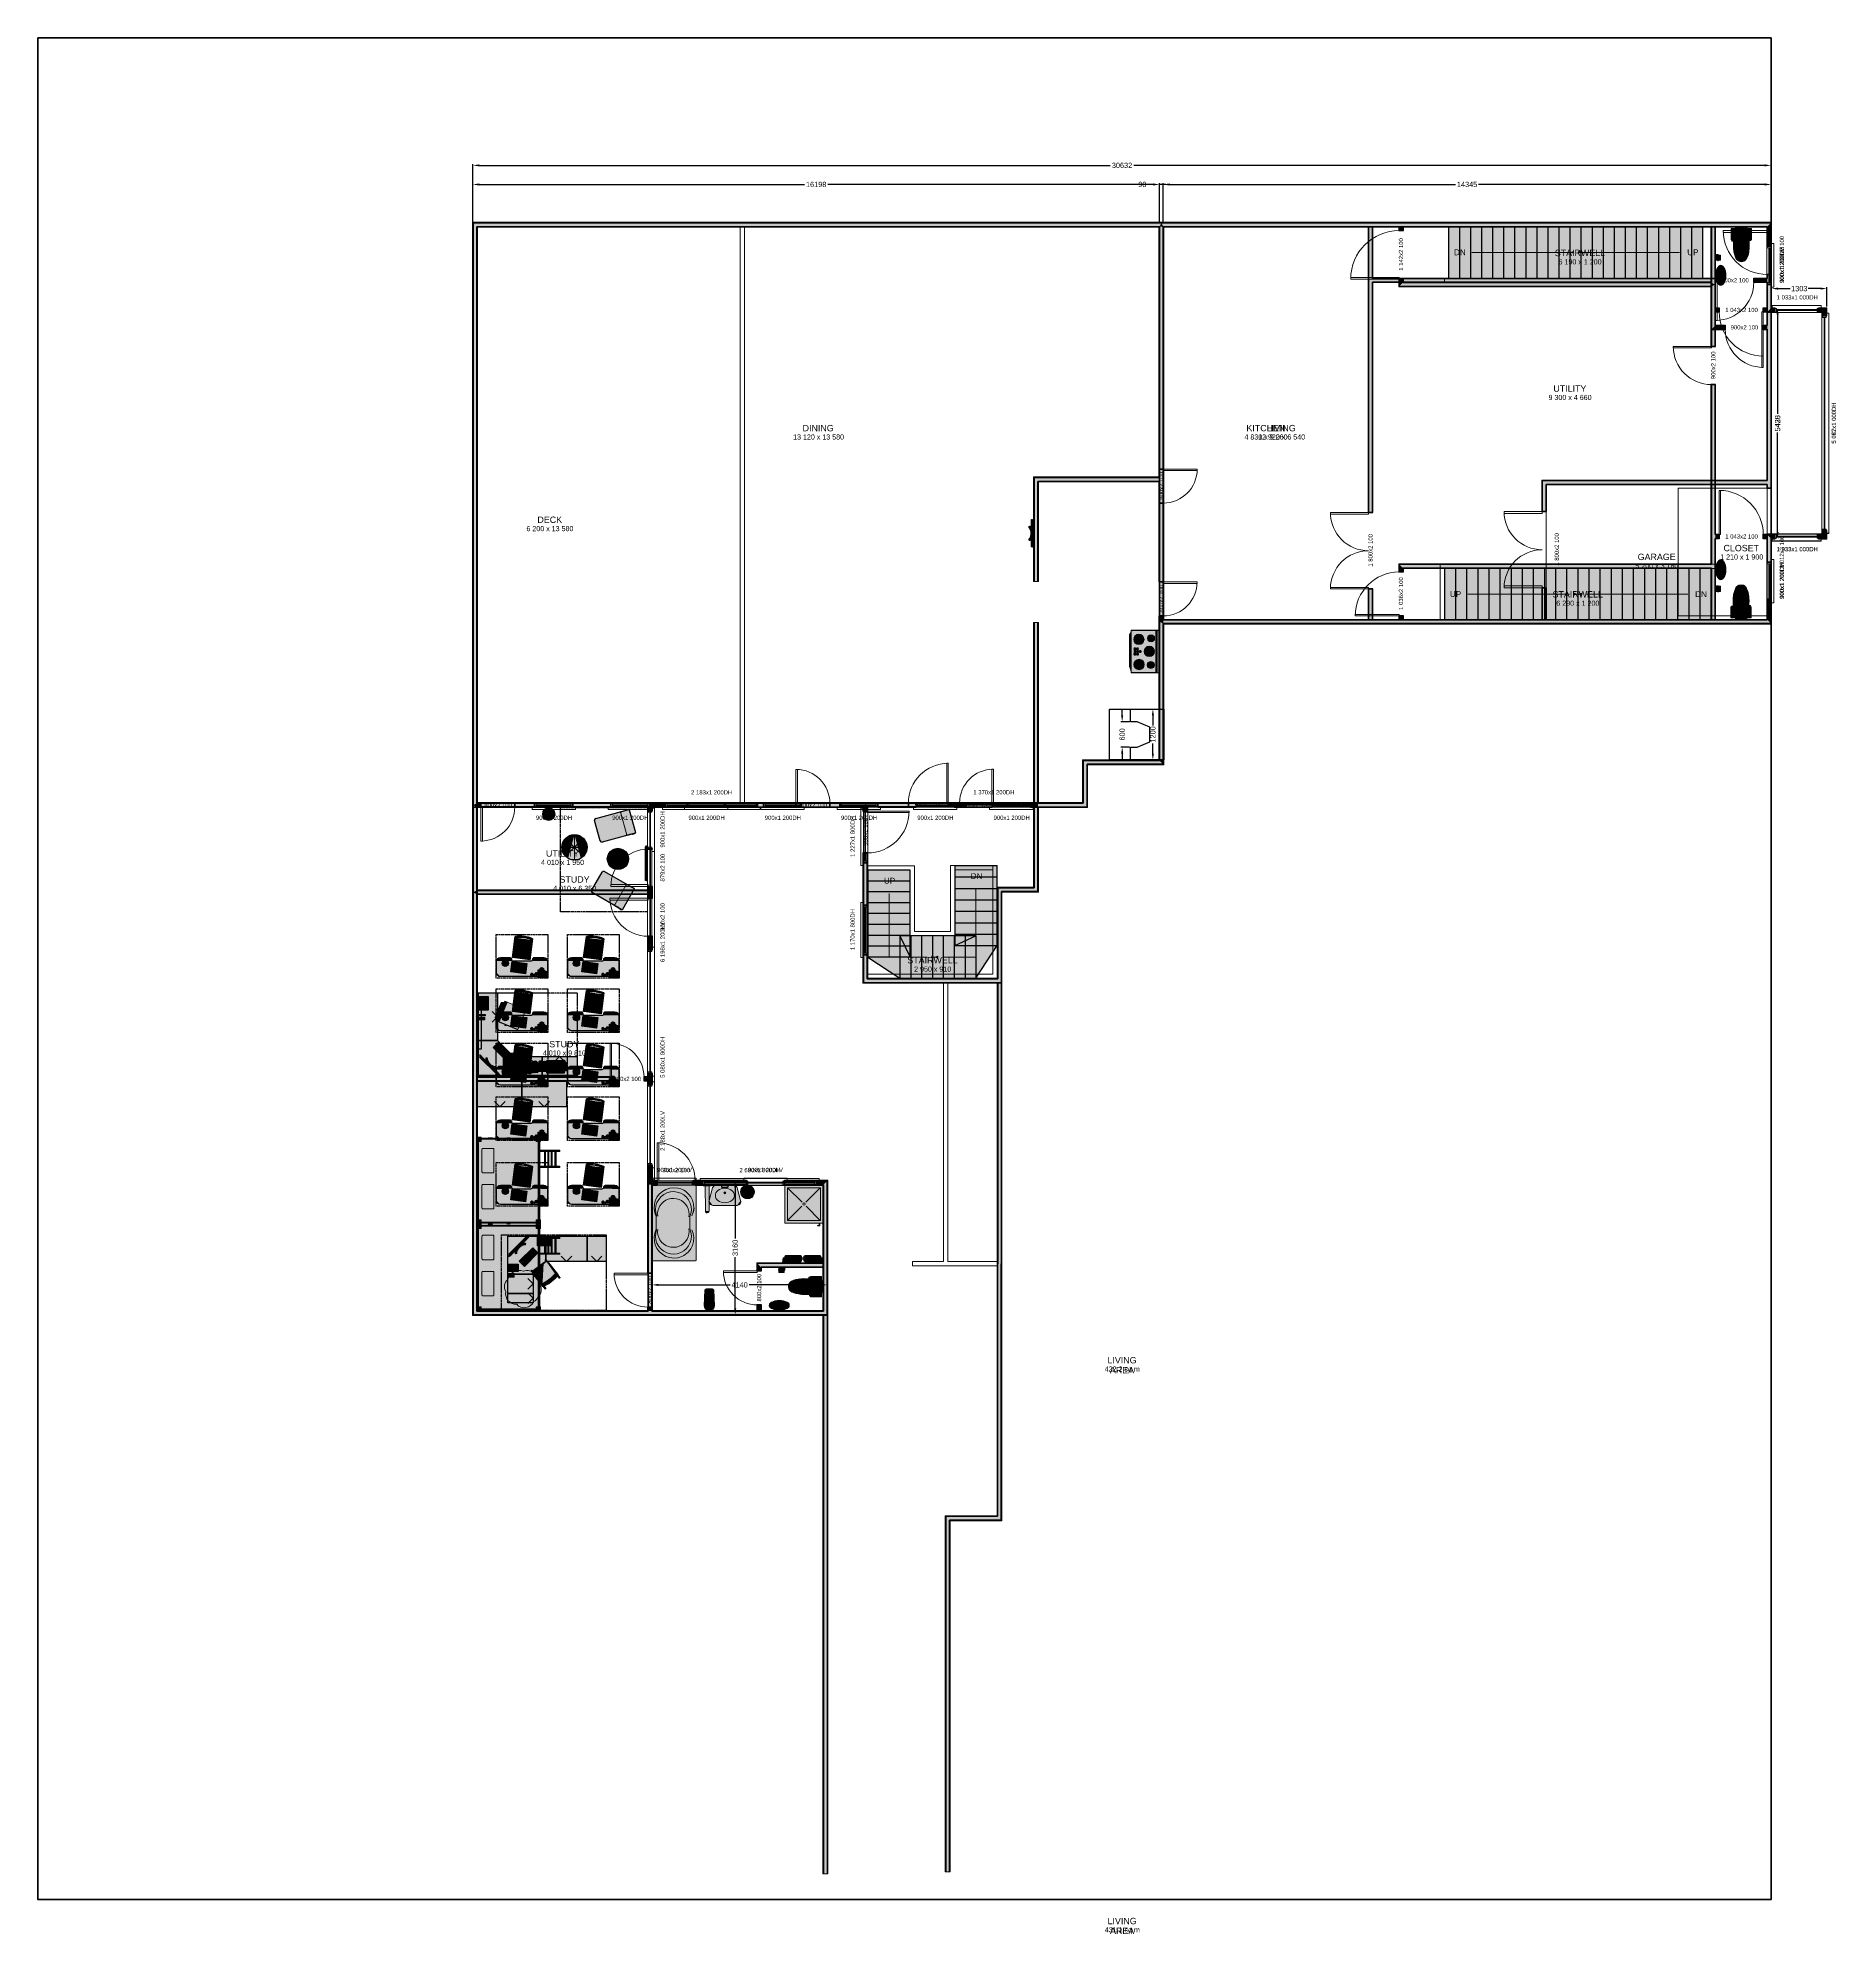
# Model space of a CAD drawing. Header units: inches. Extents: x -2190 to 40245, y -11272 to 33470.
import ezdxf

# ---------------------------------------------------------------- set-up
doc = ezdxf.new("R2010")
doc.units = ezdxf.units.IN
doc.header["$LTSCALE"] = 96
doc.header["$MEASUREMENT"] = 0
doc.linetypes.add('DASH', pattern=[0.225, 0.15, -0.075])
doc.linetypes.add('DASHDOT', pattern=[0.7, 0.4, -0.1, 0.1, -0.1])
for name, color, linetype, lineweight, true_color in [('Architectural Blocks-1', 7, 'DASHDOT', 25, 0x008000), ('Architectural Blocks-2', 7, 'DASHDOT', 25, 0x008000), ('Cabinets_  Base-1', 7, 'Continuous', 25, 0x800000), ('Cabinets_  Base-2', 7, 'Continuous', 25, 0x800000), ('Cabinets_  Full-2', 9, 'Continuous', 25, 0x808080), ('Cabinets_ Module Lines-1', 7, 'Continuous', 9, 0xc0c0c0), ('Cabinets_ Module Lines-2', 7, 'Continuous', 9, 0xc0c0c0), ('Dimensions_ Automatic-1', 7, 'Continuous', 18, 0x000080), ('Dimensions_ Automatic-2', 7, 'Continuous', 18, 0x000080), ('Dimensions_ Automatic-3', 7, 'Continuous', 18, 0x000080), ('Dimensions_ Manual-1', 7, 'Continuous', 18, 0x000080), ('Doors-1', 7, 'Continuous', 18, 0x800080), ('Doors-2', 7, 'Continuous', 18, 0x800080), ('Doors-3', 7, 'Continuous', 18, 0x800080), ('Doors_ Labels-1', 7, 'Continuous', 18, 0x000080), ('Doors_ Labels-2', 7, 'Continuous', 18, 0x000080), ('Doors_ Labels-3', 7, 'Continuous', 18, 0x000080), ('Fireplaces-1', 7, 'Continuous', 25, 0x000000), ('Fixtures_ Exterior-2', 7, 'Continuous', 18, 0x008080), ('Fixtures_ Interior-1', 7, 'Continuous', 18, 0x800000), ('Fixtures_ Interior-2', 7, 'Continuous', 18, 0x800000), ('Furniture_ Interior-1', 7, 'Continuous', 25, 0x800080), ('Furniture_ Interior-2', 7, 'Continuous', 25, 0x800080), ('Plants-1', 7, 'Continuous', 18, 0x008000), ('Room Labels-1', 7, 'Continuous', 18, 0x008080), ('Room Labels-2', 7, 'Continuous', 18, 0x008080), ('Room Labels-3', 7, 'Continuous', 18, 0x008080), ('Rooms_ Interior Dimensions-1', 7, 'Continuous', 18, 0x008080), ('Rooms_ Interior Dimensions-2', 7, 'Continuous', 18, 0x008080), ('Rooms_ Interior Dimensions-3', 7, 'Continuous', 18, 0x008080), ('Stairs & Landings-1', 7, 'Continuous', 25, 0x000000), ('Stairs & Landings-2', 7, 'Continuous', 25, 0x000000), ('Stairs & Landings-3', 7, 'Continuous', 25, 0x000000), ('Terrain Perimeter-1', 7, 'Continuous', 35, 0x000000), ('Walls_  Normal-1', 7, 'Continuous', 35, 0x000000), ('Walls_  Normal-2', 7, 'Continuous', 35, 0x000000), ('Walls_  Normal-3', 7, 'Continuous', 35, 0x000000), ('Walls_  Normal-Ext T_Frame - 600 OC - Int_PB Ext_WRC cladding-L1-1', 7, 'Continuous', 35, 0x000000), ('Walls_  Normal-Ext T_Frame - 600 OC - Int_PB Ext_WRC cladding-L1-2', 7, 'Continuous', 35, 0x000000), ('Walls_  Normal-Ext T_Frame - 600 OC - Int_PB Ext_WRC cladding-L1-3', 7, 'Continuous', 35, 0x000000), ('Walls_  Normal-Ext T_Frame - 600 OC - Int_PB Ext_WRC cladding-L2-1', 7, 'Continuous', 35, 0x000000), ('Walls_  Normal-Ext T_Frame - 600 OC - Int_PB Ext_WRC cladding-L2-2', 7, 'Continuous', 35, 0x000000), ('Walls_  Normal-Ext T_Frame - 600 OC - Int_PB Ext_WRC cladding-L2-3', 7, 'Continuous', 35, 0x000000), ('Walls_  Normal-Ext T_Frame - 600 OC - Int_PB Ext_WRC cladding-L3-1', 7, 'Continuous', 35, 0x000000), ('Walls_  Normal-Ext T_Frame - 600 OC - Int_PB Ext_WRC cladding-L3-2', 7, 'Continuous', 35, 0x000000), ('Walls_  Normal-Ext T_Frame - 600 OC - Int_PB Ext_WRC cladding-L3-3', 7, 'Continuous', 35, 0x000000), ('Walls_  Normal-Ext T_Frame - 600 OC - Int_PB Ext_WRC cladding-L4-1', 7, 'Continuous', 35, 0x000000), ('Walls_  Normal-Ext T_Frame - 600 OC - Int_PB Ext_WRC cladding-L4-2', 7, 'Continuous', 35, 0x000000), ('Walls_  Normal-Ext T_Frame - 600 OC - Int_PB Ext_WRC cladding-L4-3', 7, 'Continuous', 35, 0x000000), ('Walls_  Normal-Int S_Frame - 600 OC - PB both sides-L1-1', 7, 'Continuous', 35, 0x000000), ('Walls_  Normal-Int S_Frame - 600 OC - PB both sides-L1-2', 7, 'Continuous', 35, 0x000000), ('Walls_  Normal-Int S_Frame - 600 OC - PB both sides-L1-3', 7, 'Continuous', 35, 0x000000), ('Walls_  Normal-Int S_Frame - 600 OC - PB both sides-L2-1', 7, 'Continuous', 35, 0x000000), ('Walls_  Normal-Int S_Frame - 600 OC - PB both sides-L2-2', 7, 'Continuous', 35, 0x000000), ('Walls_  Normal-Int S_Frame - 600 OC - PB both sides-L2-3', 7, 'Continuous', 35, 0x000000), ('Walls_  Normal-Int S_Frame - 600 OC - PB both sides-L3-1', 7, 'Continuous', 35, 0x000000), ('Walls_  Normal-Int S_Frame - 600 OC - PB both sides-L3-2', 7, 'Continuous', 35, 0x000000), ('Walls_  Normal-Int S_Frame - 600 OC - PB both sides-L3-3', 7, 'Continuous', 35, 0x000000), ('Walls_  Normal-Int S_Frame - 600 OC - PB both sides-L4-1', 7, 'Continuous', 35, 0x000000), ('Walls_  Normal-Int S_Frame - 600 OC - PB both sides-L4-2', 7, 'Continuous', 35, 0x000000), ('Walls_  Normal-Int S_Frame - 600 OC - PB both sides-L4-3', 7, 'Continuous', 35, 0x000000), ('Walls_  Railings-1', 7, 'Continuous', 18, 0x000000), ('Walls_  Railings-2', 7, 'Continuous', 18, 0x000000), ('Walls_  Railings-3', 7, 'Continuous', 18, 0x000000), ('Windows-1', 7, 'Continuous', 18, 0x000000), ('Windows-2', 7, 'Continuous', 18, 0x000000), ('Windows-3', 7, 'Continuous', 18, 0x000000), ('Windows_ Labels-1', 7, 'Continuous', 9, 0x000080), ('Windows_ Labels-2', 7, 'Continuous', 9, 0x000080), ('Windows_ Labels-3', 7, 'Continuous', 9, 0x000080)]:
    doc.layers.add(name, color=color, linetype=linetype, lineweight=lineweight, true_color=true_color)
doc.linetypes.add('AIR_SUPPLY', pattern='A,0.37,-0.2,-1e-07,["A / S",Standard,S=0.0938,R=0,X=-0.1,Y=-0.05],-0.25,0.38', length=1.2)
doc.dimstyles.new('CHIEF', dxfattribs={"dimtxt": 125, "dimasz": 150, "dimexe": 3, "dimexo": 3, "dimgap": 1.25, "dimtad": 0, "dimdec": 0, "dimdsep": 46, "dimtxsty": 'Standard', "dimcen": 0.09, "dimadec": 0, "dimazin": 0, "dimtfac": 1, "dimtdec": 4, "dimtofl": 0, "dimtmove": 0, "dimatfit": 3, "dimfxl": 3, "dimfrac": 2, "dimtolj": 1, "dimtzin": 0, "dimarcsym": 0})

# ---------------------------------------------------------------- blocks, each defined once
blk = doc.blocks.new('*D1')
at = {"layer": 'Defpoints', "color": 0}
for p in [(23597.5, 17335), (23397.5, 16735), (23597.5, 16735)]:
    blk.add_point(p, dxfattribs=at)
at = {"layer": 'Dimensions_ Automatic-1', "color": 0, "lineweight": -2}
for p, q in [((23397.5, 17485), (23397.5, 17635)), ((23567.5, 17335), (23367.5, 17335)), ((23567.5, 16735), (23367.5, 16735)), ((23397.5, 16585), (23397.5, 16435))]:
    blk.add_line(p, q, dxfattribs=at)
at = {"layer": 'Dimensions_ Automatic-1', "color": 0}
for points in [[(23372.5, 17485), (23422.5, 17485), (23397.5, 17335)], [(23422.5, 16585), (23372.5, 16585), (23397.5, 16735)]]:
    blk.add_solid(points, dxfattribs=at)
at = {"layer": 'Dimensions_ Automatic-1', "color": 0, "insert": (23397.5, 17035), "char_height": 125, "attachment_point": 5, "rotation": 90}
blk.add_mtext('\\A1;600', dxfattribs=at)
blk = doc.blocks.new('*D2')
at = {"layer": 'Defpoints', "color": 0}
for p in [(24122, 17635), (24122, 17635), (24122, 16435)]:
    blk.add_point(p, dxfattribs=at)
at = {"layer": 'Dimensions_ Automatic-1', "color": 0, "lineweight": -2}
for p, q in [((24092, 17635), (24092, 17635)), ((24122, 17485), (24122, 17248)), ((24122, 16585), (24122, 16822)), ((24092, 16435), (24092, 16435))]:
    blk.add_line(p, q, dxfattribs=at)
at = {"layer": 'Dimensions_ Automatic-1', "color": 0}
for points in [[(24147, 17485), (24097, 17485), (24122, 17635)], [(24097, 16585), (24147, 16585), (24122, 16435)]]:
    blk.add_solid(points, dxfattribs=at)
at = {"layer": 'Dimensions_ Automatic-1', "color": 0, "insert": (24122, 17035), "char_height": 125, "attachment_point": 5, "rotation": 90}
blk.add_mtext('\\A1;1200', dxfattribs=at)
blk = doc.blocks.new('Desks_Desks (small)_Dressing Table')
at = {"color": 216, "true_color": 0x800080}
blk.add_lwpolyline([(-240, 146, -0.414214), (-205, 180), (-116, 180, -0.414214), (-100, 164, 0.414214), (-84, 148), (84, 148, 0.414214), (100, 164, -0.414214), (116, 180), (205, 180, -0.414214), (240, 146), (240, 34, -0.414214), (205, 0), (-205, 0, -0.414214), (-240, 34)], format="xyb", close=True, dxfattribs=at)
at = {"color": 7, "true_color": 0xffffff}
for points in [[(-205, 180), (-240, 146), (-239, 155), (-239, 150)], [(-100, 148), (-240, 146), (-116, 180), (-205, 180)], [(-205, 180), (-239, 155), (-235, 163), (-237, 159)], [(-205, 180), (-235, 163), (-230, 170), (-233, 167)], [(-205, 180), (-230, 170), (-223, 176), (-226, 173)], [(-205, 180), (-223, 176), (-214, 179), (-219, 178)], [(-205, 180), (-214, 179), (-205, 180), (-210, 180)], [(-100, 164), (-116, 180), (-112, 180), (-114, 180)], [(-100, 148), (-116, 180), (-100, 148), (-100, 164)], [(-100, 164), (-112, 180), (-108, 178), (-110, 179)], [(116, 180), (100, 164), (100, 168), (100, 166)], [(116, 180), (100, 168), (102, 172), (101, 170)], [(240, 146), (100, 148), (116, 180), (100, 164)], [(116, 180), (102, 172), (105, 176), (103, 174)], [(116, 180), (105, 176), (108, 178), (106, 177)], [(116, 180), (108, 178), (112, 180), (110, 179)], [(116, 180), (112, 180), (116, 180), (114, 180)], [(240, 146), (116, 180), (240, 146), (205, 180)], [(240, 146), (205, 180), (214, 179), (210, 180)], [(240, 146), (214, 179), (223, 176), (219, 178)], [(-240, 146), (-100, 148), (84, 148), (-84, 148)], [(-240, 146), (84, 148), (240, 146), (100, 148)], [(-240, 146), (240, 146), (205, 0), (240, 34)], [(-240, 146), (205, 0), (-240, 34), (-205, 0)], [(-240, 34), (-205, 0), (-214, 1), (-210, 0)], [(-240, 34), (-214, 1), (-223, 5), (-219, 3)], [(-240, 34), (-223, 5), (-230, 10), (-226, 7)], [(-240, 34), (-230, 10), (-235, 17), (-233, 13)], [(-240, 34), (-235, 17), (-239, 26), (-237, 21)], [(-240, 34), (-239, 26), (-240, 34), (-239, 30)], [(-100, 164), (-108, 178), (-105, 176), (-106, 177)], [(-100, 164), (-105, 176), (-102, 172), (-103, 174)], [(-100, 164), (-102, 172), (-100, 168), (-101, 170)], [(-100, 164), (-100, 168), (-100, 164), (-100, 166)], [(-100, 164), (-100, 162), (-100, 148), (-99, 160)], [(-99, 158), (-100, 148), (-99, 158), (-99, 160)], [(-98, 156), (-100, 148), (-98, 156), (-99, 158)], [(-97, 154), (-100, 148), (-97, 154), (-98, 156)], [(-95, 153), (-100, 148), (-95, 153), (-97, 154)], [(-94, 151), (-100, 148), (-94, 151), (-95, 153)], [(-92, 150), (-100, 148), (-92, 150), (-94, 151)], [(-90, 149), (-100, 148), (-90, 149), (-92, 150)], [(-88, 149), (-100, 148), (-88, 149), (-90, 149)], [(-86, 148), (-100, 148), (-86, 148), (-88, 149)], [(-100, 148), (-86, 148), (-100, 148), (-84, 148)], [(84, 148), (86, 148), (84, 148), (100, 148)], [(88, 149), (100, 148), (88, 149), (86, 148)], [(90, 149), (100, 148), (90, 149), (88, 149)], [(92, 150), (100, 148), (92, 150), (90, 149)], [(94, 151), (100, 148), (94, 151), (92, 150)], [(95, 153), (100, 148), (95, 153), (94, 151)], [(97, 154), (100, 148), (97, 154), (95, 153)], [(98, 156), (100, 148), (98, 156), (97, 154)], [(99, 158), (100, 148), (99, 158), (98, 156)], [(100, 162), (100, 148), (100, 162), (99, 160)], [(99, 160), (100, 148), (99, 160), (99, 158)], [(100, 148), (100, 162), (100, 148), (100, 164)], [(205, 0), (240, 34), (239, 26), (239, 30)], [(205, 0), (239, 26), (235, 17), (237, 21)], [(205, 0), (235, 17), (230, 10), (233, 13)], [(205, 0), (230, 10), (223, 5), (226, 7)], [(205, 0), (223, 5), (214, 1), (219, 3)], [(205, 0), (214, 1), (205, 0), (210, 0)], [(240, 146), (223, 176), (230, 170), (226, 173)], [(240, 146), (230, 170), (235, 163), (233, 167)], [(240, 146), (235, 163), (239, 155), (237, 159)], [(240, 146), (239, 155), (240, 146), (239, 150)]]:
    blk.add_solid(points, dxfattribs=at)
blk = doc.blocks.new('Interior Accessories_Books & Magazines_Books')
at = {"color": 18, "linetype": 'Continuous', "lineweight": 18, "true_color": 0x000000}
for p, q in [((-38, 3), (-38, 74)), ((-22, 74), (-38, 74)), ((-22, 3), (-22, 74)), ((-21, 0), (-21, 74)), ((-20, 2), (-20, 90)), ((8, 2), (8, 90)), ((9, 0), (9, 70)), ((10, 70), (10, 3)), ((20, 70), (20, 3)), ((21, 60), (21, 0)), ((22, 60), (22, 3)), ((38, 60), (38, 3))]:
    blk.add_line(p, q, dxfattribs=at)
at = {"color": 216, "true_color": 0x800080}
blk.add_lwpolyline([(22, 0), (20, 0), (20, 2), (10, 2), (10, 0), (8, 0), (8, 1), (-20, 1), (-20, 0), (-22, 0), (-22, 2), (-38, 2), (-38, 0), (-39, 0), (-39, 75), (-21, 75), (-21, 90, -0.468586), (9, 90), (9, 71, -0.558718), (21, 71), (21, 61, -0.236068), (39, 61), (39, 0), (38, 0), (38, 2), (22, 2)], format="xyb", close=True, dxfattribs=at)
at = {"color": 18, "linetype": 'Continuous', "lineweight": 18, "true_color": 0x000000}
for centre, radius, start, end in [((-6, 77), 18.8, 42.8334, 137.1666), ((15, 67), 6.25, 36.8699, 143.1301), ((30, 41), 20, 67.9757, 112.0243)]:
    blk.add_arc(centre, radius, start, end, dxfattribs=at)
at = {"color": 7, "true_color": 0xffffff}
for points in [[(-21, 75), (-38, 2), (-39, 0), (-38, 0)], [(-21, 75), (-39, 0), (-21, 75), (-39, 75)], [(21, 61), (-38, 2), (9, 71), (-21, 75)], [(21, 61), (10, 2), (-38, 2), (-22, 2)], [(10, 2), (-20, 1), (-22, 0), (-20, 0)], [(10, 2), (-22, 0), (10, 2), (-22, 2)], [(9, 90), (-21, 90), (-18, 93), (-20, 91)], [(9, 71), (-21, 75), (9, 90), (-21, 90)], [(-20, 1), (10, 2), (-20, 1), (8, 1)], [(9, 90), (-18, 93), (-14, 96), (-16, 94)], [(9, 90), (-14, 96), (-9, 97), (-11, 96)], [(9, 90), (-9, 97), (-4, 97), (-6, 97)], [(9, 90), (-4, 97), (1, 96), (-1, 96)], [(9, 90), (1, 96), (6, 93), (4, 94)], [(9, 90), (6, 93), (9, 90), (8, 91)], [(8, 1), (10, 2), (8, 0), (10, 0)], [(21, 71), (9, 71), (10, 72), (9, 71)], [(21, 61), (9, 71), (21, 61), (21, 71)], [(21, 61), (22, 2), (10, 2), (20, 2)], [(21, 71), (11, 73), (13, 74), (12, 74)], [(21, 71), (13, 74), (15, 74), (14, 74)], [(21, 71), (15, 74), (17, 74), (16, 74)], [(21, 71), (17, 74), (19, 73), (18, 74)], [(21, 71), (19, 73), (20, 72), (19, 73)], [(20, 2), (22, 2), (20, 0), (22, 0)], [(39, 61), (21, 61), (25, 62), (23, 61)], [(39, 61), (38, 2), (21, 61), (22, 2)], [(39, 61), (25, 62), (30, 63), (27, 63)], [(39, 61), (30, 63), (35, 62), (33, 63)], [(39, 61), (35, 62), (39, 61), (37, 61)], [(38, 2), (39, 61), (38, 0), (39, 0)]]:
    blk.add_solid(points, dxfattribs=at)
blk = doc.blocks.new('Interior Accessories_Books & Magazines_Book (open)')
at = {"color": 216, "true_color": 0x800080}
for p, q in [((-70, 100), (70, 100)), ((-70, 0), (-70, 100)), ((70, 0), (-70, 0)), ((70, 100), (70, 0))]:
    blk.add_line(p, q, dxfattribs=at)
at = {"color": 216, "linetype": 'Continuous', "lineweight": 18, "true_color": 0x800080}
for p, q in [((-67, 99), (66, 99)), ((-67, 2), (-67, 99)), ((66, 2), (-67, 2)), ((-52, 99), (-52, 2)), ((1, 99), (1, 2)), ((56, 99), (56, 2)), ((66, 99), (66, 2))]:
    blk.add_line(p, q, dxfattribs=at)
at = {"color": 18, "linetype": 'Continuous', "lineweight": 18, "true_color": 0x000000}
for p, q in [((-10, 100), (-10, 0)), ((10, 100), (10, 0))]:
    blk.add_line(p, q, dxfattribs=at)
at = {"color": 7, "true_color": 0xffffff}
blk.add_solid([(-70, 100), (70, 100), (-70, 0), (70, 0)], dxfattribs=at)
at = {"color": 7, "linetype": 'Continuous', "lineweight": 18, "true_color": 0xffffff}
blk.add_solid([(-67, 99), (66, 99), (-67, 2), (66, 2)], dxfattribs=at)
blk = doc.blocks.new('Interior Accessories_Vases_Flowers in Vase (long-stemmed)')
at = {"color": 216, "linetype": 'Continuous', "lineweight": 18, "true_color": 0x800080}
for p, q in [((-22, 29), (-22, 30)), ((-22, 28), (-22, 29)), ((-22, 26), (-22, 28)), ((-21, 26), (-22, 26)), ((-20, 31), (-20, 31)), ((-20, 26), (-20, 26)), ((-19, 30), (-19, 30)), ((-18, 28), (-18, 28)), ((6, 27), (7, 28)), ((7, 28), (7, 27)), ((18, 11), (18, 10)), ((19, 10), (18, 11)), ((21, 14), (22, 14))]:
    blk.add_line(p, q, dxfattribs=at)
for points in [[(-23, 27), (-25, 27), (-27, 27), (-29, 26), (-30, 26), (-30, 26), (-31, 26), (-32, 27), (-32, 29), (-31, 30), (-30, 30), (-30, 30), (-29, 30), (-27, 29), (-25, 29), (-23, 29)], [(-22, 30), (-22, 30), (-24, 31), (-26, 32), (-28, 34), (-28, 34), (-29, 35), (-29, 35), (-30, 34), (-31, 33), (-31, 32), (-30, 31), (-30, 31), (-29, 31), (-27, 30), (-25, 29), (-22, 29), (-22, 29), (-22, 29), (-22, 30), (-21, 30)], [(-22, 26), (-24, 25), (-26, 24), (-28, 22), (-28, 22), (-29, 21), (-29, 21), (-30, 22), (-31, 23), (-31, 24), (-30, 25), (-30, 25), (-29, 25), (-27, 26), (-25, 27), (-22, 28), (-22, 27), (-22, 27), (-22, 26)], [(-22, 30), (-24, 31), (-26, 33), (-27, 35), (-27, 36), (-28, 36), (-28, 37), (-28, 38), (-27, 39), (-26, 39), (-25, 38), (-25, 38), (-25, 37), (-24, 35), (-23, 33), (-21, 31)], [(-20, 26), (-21, 26), (-21, 26), (-22, 26), (-22, 27), (-24, 25), (-26, 23), (-27, 21), (-27, 21), (-28, 20), (-28, 20), (-28, 18), (-27, 17), (-26, 17), (-25, 18), (-25, 19), (-25, 19), (-24, 21), (-23, 24), (-21, 25)], [(-21, 30), (-20, 31), (-20, 31), (-21, 30), (-21, 30), (-22, 33), (-23, 35), (-24, 38), (-24, 38), (-24, 39), (-24, 40), (-23, 41), (-22, 41), (-21, 41), (-21, 40), (-21, 39), (-21, 38), (-21, 36), (-21, 33), (-20, 31)], [(-20, 25), (-21, 23), (-21, 20), (-21, 18), (-21, 17), (-21, 16), (-21, 16), (-22, 15), (-23, 15), (-24, 16), (-24, 17), (-24, 18), (-24, 19), (-23, 21), (-22, 23), (-21, 26), (-21, 26)], [(-21, 30), (-21, 30), (-22, 30), (-22, 30)], [(-22, 29), (-22, 28), (-22, 28), (-22, 28)], [(-20, 31), (-20, 31), (-20, 33), (-20, 36), (-20, 38), (-20, 39), (-20, 40), (-19, 41), (-18, 41), (-17, 41), (-16, 40), (-17, 39), (-17, 38), (-17, 38), (-18, 35), (-19, 33), (-19, 31)], [(-19, 30), (-20, 30), (-20, 31)], [(-19, 25), (-19, 23), (-18, 21), (-17, 19), (-17, 18), (-17, 17), (-16, 16), (-17, 15), (-18, 15), (-19, 16), (-20, 16), (-20, 17), (-20, 18), (-20, 20), (-20, 23), (-20, 26), (-20, 26), (-20, 26), (-19, 26)], [(-19, 30), (-19, 30), (-18, 33), (-17, 35), (-16, 37), (-16, 38), (-15, 38), (-15, 39), (-14, 39), (-13, 38), (-12, 37), (-13, 36), (-13, 36), (-14, 35), (-16, 33), (-17, 31), (-18, 30)], [(-18, 30), (-19, 30), (-19, 30)], [(-18, 29), (-18, 29), (-18, 29), (-18, 30), (-17, 31), (-15, 32), (-13, 34), (-13, 34), (-12, 35), (-11, 35), (-10, 34), (-10, 33), (-10, 32), (-11, 31), (-11, 31), (-12, 31), (-14, 30), (-16, 29), (-18, 29)], [(-18, 28), (-18, 28), (-18, 29), (-16, 29), (-14, 29), (-12, 30), (-11, 30), (-10, 30), (-9, 30), (-9, 29), (-9, 27), (-9, 26), (-10, 26), (-11, 26), (-12, 26), (-14, 27), (-16, 27), (-18, 27)], [(-18, 26), (-18, 27), (-18, 27), (-18, 28), (-16, 27), (-14, 26), (-12, 25), (-11, 25), (-11, 25), (-10, 24), (-10, 23), (-10, 22), (-11, 21), (-12, 21), (-13, 22), (-13, 22), (-15, 24), (-17, 25), (-18, 26)], [(-9, 28), (1, 28), (0, 28), (-9, 28)], [(-6, 28), (-5, 30), (-4, 32), (-2, 34), (1, 34), (3, 34), (5, 32), (6, 30), (7, 28)], [(6, 26), (6, 26), (5, 24), (3, 22), (1, 22), (-2, 22), (-4, 24), (-5, 26), (-6, 28)], [(7, 28), (6, 30), (5, 32), (3, 34), (1, 34), (-2, 34), (-4, 32), (-5, 30), (-5, 28)], [(-5, 28), (-5, 26), (-4, 24), (-2, 22), (1, 22), (3, 22), (5, 24), (6, 26), (6, 26)], [(12, 21), (10, 23), (8, 27), (7, 27), (-3, 30), (-3, 29), (-2, 28)], [(1, 28), (7, 26), (7, 26), (10, 22), (11, 20)], [(18, 10), (19, 10), (18, 8), (17, 5), (16, 3), (16, 2), (15, 2), (15, 1), (14, 1), (13, 1), (12, 2), (12, 3), (13, 4), (14, 4), (15, 6), (17, 8), (17, 10)], [(17, 12), (17, 12), (17, 12), (17, 11)], [(19, 10), (19, 10), (19, 10), (20, 10), (20, 8), (20, 5), (20, 3), (20, 2), (20, 1), (20, 1), (19, 0), (18, 0), (17, 1), (17, 1), (17, 2), (17, 3), (18, 5), (18, 8), (19, 10)], [(22, 14), (22, 13), (21, 12), (21, 11), (20, 10), (19, 10)], [(20, 15), (21, 17), (22, 19), (23, 22), (23, 22), (24, 23), (24, 24), (25, 24), (26, 24), (27, 23), (27, 22), (26, 21), (26, 20), (24, 18), (23, 16), (21, 15)], [(21, 14), (21, 15), (20, 15), (20, 15)], [(21, 11), (21, 11), (22, 9), (23, 7), (24, 5), (25, 4), (25, 4), (25, 3), (24, 2), (23, 1), (22, 1), (22, 2), (22, 3), (21, 3), (21, 5), (20, 8), (20, 10)], [(20, 10), (20, 10), (20, 10), (21, 11)], [(21, 14), (21, 15), (23, 16), (25, 18), (27, 20), (27, 20), (28, 21), (28, 22), (29, 21), (30, 20), (30, 19), (29, 18), (29, 18), (28, 17), (26, 16), (24, 15), (22, 14), (21, 14)], [(22, 13), (24, 12), (27, 12), (29, 12), (30, 12), (30, 12), (31, 12), (31, 11), (31, 10), (30, 9), (29, 9), (29, 9), (28, 9), (26, 10), (24, 11), (21, 12), (22, 12), (22, 12), (22, 13)], [(21, 11), (21, 11), (21, 11), (21, 12)], [(22, 11), (24, 10), (26, 9), (27, 8), (28, 8), (28, 7), (29, 7), (29, 6), (28, 5), (26, 4), (26, 5), (26, 5), (25, 5), (24, 7), (22, 9), (21, 10)], [(22, 14), (24, 14), (26, 15), (29, 16), (29, 17), (30, 17), (31, 17), (31, 16), (32, 15), (31, 14), (30, 14), (30, 13), (29, 13), (27, 13), (24, 13), (22, 13), (22, 13), (22, 13), (22, 14)]]:
    blk.add_lwpolyline(points, dxfattribs=at)
for points in [[(-19, 26), (-19, 26), (-18, 27), (-17, 25), (-16, 23), (-14, 21), (-13, 21), (-13, 20), (-12, 20), (-13, 18), (-14, 17), (-15, 17), (-15, 18), (-16, 19), (-16, 19), (-17, 21), (-18, 24), (-19, 26)], [(9, 5), (9, 6), (10, 6), (10, 7), (11, 7), (13, 8), (15, 10), (17, 11), (17, 11), (18, 11), (18, 11), (16, 9), (15, 7), (13, 5), (12, 4), (11, 4), (11, 3), (10, 4)]]:
    blk.add_lwpolyline(points, close=True, dxfattribs=at)
at = {"color": 18, "linetype": 'Continuous', "lineweight": 18, "true_color": 0x000000}
for points in [[(17, 11), (15, 10), (13, 9), (11, 8), (10, 8), (9, 8), (8, 8), (7, 9), (7, 10), (8, 11), (9, 11), (9, 11), (10, 11), (13, 11), (15, 12), (17, 12)], [(17, 13), (17, 13), (17, 13), (17, 12), (15, 12), (13, 12), (10, 12), (10, 13), (9, 13), (8, 13), (8, 14), (8, 15), (9, 16), (10, 16), (11, 16), (11, 15), (14, 15), (16, 14), (17, 14)], [(18, 15), (17, 16), (16, 18), (15, 20), (15, 21), (14, 21), (14, 22), (15, 23), (16, 24), (17, 24), (17, 23), (18, 22), (18, 21), (18, 19), (19, 17), (19, 15), (19, 15), (18, 14), (18, 14)], [(19, 15), (19, 17), (19, 19), (19, 22), (19, 23), (19, 23), (19, 24), (20, 25), (21, 25), (22, 24), (22, 23), (22, 23), (22, 22), (22, 19), (21, 17), (20, 15), (20, 15), (19, 15), (19, 15)]]:
    blk.add_lwpolyline(points, dxfattribs=at)
at = {"color": 216, "true_color": 0x800080}
blk.add_lwpolyline([(10, 19), (11, 20), (12, 21), (13, 20), (14, 20), (14, 19), (16, 17), (17, 16), (18, 14), (18, 14), (18, 14), (17, 13), (16, 14), (14, 15), (12, 17), (11, 17), (11, 17), (10, 18)], close=True, dxfattribs=at)
at = {"color": 7, "linetype": 'Continuous', "lineweight": 18, "true_color": 0xffffff}
for points in [[(-19, 26), (-19, 26), (-18, 27), (-19, 26)], [(-19, 26), (-18, 27), (-18, 24), (-17, 25)], [(-18, 24), (-17, 25), (-17, 21), (-16, 23)], [(-17, 21), (-16, 23), (-16, 19), (-14, 21)], [(-16, 19), (-14, 21), (-13, 18), (-13, 21)], [(-16, 19), (-13, 18), (-15, 17), (-14, 17)], [(-16, 19), (-15, 17), (-16, 19), (-15, 18)], [(-13, 20), (-13, 18), (-13, 20), (-13, 21)], [(-13, 18), (-13, 20), (-13, 18), (-12, 20)], [(9, 5), (10, 6), (12, 4), (10, 7)], [(10, 6), (9, 5), (10, 6), (9, 6)], [(9, 5), (12, 4), (11, 3), (11, 4)], [(9, 5), (11, 3), (9, 5), (10, 4)], [(12, 4), (10, 7), (13, 5), (11, 7)], [(13, 5), (11, 7), (15, 7), (13, 8)], [(15, 7), (13, 8), (16, 9), (15, 10)]]:
    blk.add_solid(points, dxfattribs=at)
at = {"color": 7, "true_color": 0xffffff}
for points in [[(10, 18), (10, 19), (12, 21), (11, 20)], [(10, 18), (12, 21), (14, 20), (13, 20)], [(10, 18), (14, 20), (16, 17), (14, 19)], [(10, 18), (16, 17), (18, 14), (17, 16)], [(10, 18), (18, 14), (16, 14), (17, 13)], [(10, 18), (16, 14), (12, 17), (14, 15)]]:
    blk.add_solid(points, dxfattribs=at)
blk = doc.blocks.new('Seating_Chairs_Side_Seat Cushioned')
at = {"color": 18, "linetype": 'Continuous', "lineweight": 18, "true_color": 0x000000}
for p, q in [((-73, 185), (-83, 185)), ((72, 185), (83, 185))]:
    blk.add_line(p, q, dxfattribs=at)
at = {"color": 216, "true_color": 0x800080}
blk.add_lwpolyline([(-83, 200, -0.131652), (83, 200), (72, 190, 0.131652), (-73, 188), (-73, 185), (72, 185), (72, 202), (83, 200), (83, 0), (-83, 0)], format="xyb", close=True, dxfattribs=at)
at = {"color": 18, "linetype": 'Continuous', "lineweight": 18, "true_color": 0x000000}
blk.add_lwpolyline([(-83, 200), (-73, 190), (-73, 202)], dxfattribs=at)
at = {"color": 7, "true_color": 0xffffff}
for points in [[(30, 209), (-26, 197), (-83, 200), (-73, 188)], [(-83, 200), (-73, 188), (-83, 0), (-73, 185)], [(-83, 0), (-73, 185), (83, 0), (72, 185)], [(-26, 197), (30, 209), (72, 190), (83, 200)], [(83, 0), (72, 185), (83, 200), (72, 202)]]:
    blk.add_solid(points, dxfattribs=at)
blk = doc.blocks.new('Kitchen Items_Dinnerware_Glassware_Teacup')
at = {"color": 216, "linetype": 'Continuous', "lineweight": 18, "true_color": 0x800080}
for p, q in [((12, 19), (22, 19)), ((12, 17), (12, 19)), ((22, 17), (12, 17)), ((22, 19), (22, 17))]:
    blk.add_line(p, q, dxfattribs=at)
at = {"color": 216, "true_color": 0x800080}
blk.add_circle((-5, 18), 17.5, dxfattribs=at)
at = {"color": 18, "linetype": 'Continuous', "lineweight": 18, "true_color": 0x000000}
blk.add_circle((-5, 18), 16.2, dxfattribs=at)
at = {"color": 7, "true_color": 0xffffff}
for points in [[(-5, 35), (-21, 23), (-22, 18), (-22, 21)], [(-5, 35), (-22, 18), (-21, 12), (-22, 14)], [(-5, 35), (-18, 29), (-21, 23), (-20, 26)], [(-5, 35), (-21, 12), (-18, 6), (-20, 9)], [(-5, 35), (-14, 33), (-18, 29), (-16, 31)], [(-5, 35), (-18, 6), (-14, 2), (-16, 4)], [(-5, 35), (-8, 35), (-14, 33), (-11, 34)], [(-5, 35), (-14, 2), (-8, 0), (-11, 1)], [(-5, 35), (-8, 0), (-2, 0), (-5, 0)], [(-5, 35), (-2, 0), (4, 2), (1, 1)], [(-5, 35), (4, 2), (8, 6), (6, 4)], [(-5, 35), (8, 6), (12, 12), (10, 9)], [(-5, 35), (12, 12), (13, 18), (12, 14)], [(-5, 35), (13, 18), (12, 23), (12, 21)], [(-5, 35), (12, 23), (8, 29), (10, 26)], [(-5, 35), (8, 29), (4, 33), (6, 31)], [(-5, 35), (4, 33), (-2, 35), (1, 34)]]:
    blk.add_solid(points, dxfattribs=at)
at = {"color": 7, "linetype": 'Continuous', "lineweight": 18, "true_color": 0xffffff}
blk.add_solid([(12, 19), (22, 19), (12, 17), (22, 17)], dxfattribs=at)
blk = doc.blocks.new('Kitchen Items_Dinnerware_Dishes_Saucer')
at = {"color": 216, "true_color": 0x800080}
blk.add_circle((0, 30), 30, dxfattribs=at)
at = {"color": 18, "linetype": 'Continuous', "lineweight": 18, "true_color": 0x000000}
blk.add_circle((0, 30), 12.5, dxfattribs=at)
at = {"color": 7, "true_color": 0xffffff}
for points in [[(0, 60), (-28, 40), (-30, 30), (-30, 35)], [(0, 60), (-30, 30), (-28, 20), (-30, 25)], [(0, 60), (-23, 49), (-28, 40), (-26, 45)], [(0, 60), (-28, 20), (-23, 11), (-26, 15)], [(0, 60), (-15, 56), (-23, 49), (-19, 53)], [(0, 60), (-23, 11), (-15, 4), (-19, 7)], [(0, 60), (-5, 60), (-15, 56), (-10, 58)], [(0, 60), (-15, 4), (-5, 0), (-10, 2)], [(0, 60), (-5, 0), (5, 0), (0, 0)], [(0, 60), (5, 0), (15, 4), (10, 2)], [(0, 60), (15, 4), (23, 11), (19, 7)], [(0, 60), (23, 11), (28, 20), (26, 15)], [(0, 60), (28, 20), (30, 30), (30, 25)], [(0, 60), (30, 30), (28, 40), (30, 35)], [(0, 60), (28, 40), (23, 49), (26, 45)], [(0, 60), (23, 49), (15, 56), (19, 53)], [(0, 60), (15, 56), (5, 60), (10, 58)]]:
    blk.add_solid(points, dxfattribs=at)
blk = doc.blocks.new('Seating_Chairs_Side Chairs_Retro Chair')
at = {"color": 216, "linetype": 'Continuous', "lineweight": 18, "true_color": 0x800080}
for p, q in [((-91, 264), (-87, 267)), ((-90, 207), (-81, 207)), ((-82, 207), (-81, 207)), ((80, 207), (90, 207)), ((87, 262), (84, 264)), ((86, 267), (90, 264)), ((88, 207), (89, 207)), ((77, 78), (77, 79))]:
    blk.add_line(p, q, dxfattribs=at)
at = {"color": 18, "linetype": 'Continuous', "lineweight": 18, "true_color": 0x000000}
blk.add_line((80, 227), (79, 245), dxfattribs=at)
at = {"color": 216, "linetype": 'Continuous', "lineweight": 18, "true_color": 0x800080}
for points in [[(-21, 251), (-63, 246), (-69, 245), (-75, 245), (-79, 245), (-82, 246), (-83, 246), (-83, 247), (-91, 262), (-92, 263), (-92, 269), (-91, 270), (-91, 271), (-89, 273), (-85, 275), (-79, 277), (-48, 282), (-24, 286), (24, 286), (30, 285), (72, 279), (79, 277), (85, 275), (89, 273), (91, 271), (91, 270), (92, 269), (92, 263), (91, 262), (83, 247), (83, 246), (82, 246), (79, 245), (75, 245), (69, 245), (63, 246), (25, 251)], [(-90, 270), (-90, 294), (-90, 305), (-90, 307), (-89, 309), (-87, 310), (-86, 311), (-84, 310), (-82, 309), (-81, 308), (-80, 306), (-80, 294), (-80, 270)], [(78, 269), (78, 292), (78, 303), (78, 305), (79, 307), (80, 308), (82, 309), (84, 309), (86, 308), (87, 306), (88, 304), (88, 292), (88, 269)], [(-77, 81), (-78, 64), (-79, 63), (-80, 61), (-82, 60), (-84, 60), (-85, 60), (-87, 62), (-88, 63), (-88, 65), (-87, 78), (-86, 92)], [(88, 65), (87, 63), (86, 62), (85, 60), (83, 60), (83, 60), (81, 60), (80, 61), (79, 61), (78, 63), (78, 64), (77, 81), (86, 91)]]:
    blk.add_lwpolyline(points, close=True, dxfattribs=at)
at = {"color": 216, "true_color": 0x800080}
blk.add_lwpolyline([(90, 100), (88, 93), (72, 77), (55, 72), (-55, 72), (-73, 77), (-86, 89), (-90, 107), (-90, 263), (90, 263)], close=True, dxfattribs=at)
at = {"color": 216, "linetype": 'Continuous', "lineweight": 18, "true_color": 0x800080}
for points in [[(-90, 207), (-89, 207), (-87, 207), (-82, 207)], [(72, 245), (76, 242), (80, 227), (85, 97), (82, 87), (75, 80), (65, 77), (-65, 77), (-75, 80), (-83, 87), (-85, 97), (-80, 227)], [(-80, 245), (-80, 227), (-76, 242), (-73, 245)], [(80, 207), (81, 207), (83, 207), (88, 207)]]:
    blk.add_lwpolyline(points, dxfattribs=at)
for centre, radius, start, end in [((-82, 76), 5.2, 166.1969, 339.0721), ((82, 76), 5.04, 195.8652, 4.3168)]:
    blk.add_arc(centre, radius, start, end, dxfattribs=at)
at = {"color": 7, "linetype": 'Continuous', "lineweight": 18, "true_color": 0xffffff}
for points in [[(-24, 286), (-91, 262), (-92, 269), (-92, 263)], [(-24, 286), (-92, 269), (-91, 271), (-91, 270)], [(-24, 286), (-83, 246), (-91, 262), (-83, 247)], [(-24, 286), (-91, 271), (-85, 275), (-89, 273)], [(-80, 270), (-90, 305), (-89, 309), (-90, 307)], [(-80, 270), (-90, 270), (-90, 305), (-90, 294)], [(-80, 270), (-89, 309), (-86, 311), (-87, 310)], [(-80, 270), (-86, 311), (-82, 309), (-84, 310)], [(-24, 286), (-85, 275), (-48, 282), (-79, 277)], [(-24, 286), (-79, 245), (-83, 246), (-82, 246)], [(-80, 270), (-82, 309), (-80, 306), (-81, 308)], [(-80, 270), (-80, 306), (-80, 270), (-80, 294)], [(-24, 286), (-21, 251), (-79, 245), (-63, 246)], [(-79, 245), (-63, 246), (-75, 245), (-69, 245)], [(30, 285), (25, 251), (-24, 286), (-21, 251)], [(30, 285), (-24, 286), (30, 285), (24, 286)], [(79, 245), (63, 246), (30, 285), (25, 251)], [(79, 245), (30, 285), (79, 277), (72, 279)], [(63, 246), (79, 245), (69, 245), (75, 245)], [(88, 269), (78, 303), (79, 307), (78, 305)], [(88, 269), (78, 269), (78, 303), (78, 292)], [(88, 269), (79, 307), (82, 309), (80, 308)], [(79, 245), (79, 277), (89, 273), (85, 275)], [(79, 245), (89, 273), (91, 270), (91, 271)], [(79, 245), (91, 270), (92, 263), (92, 269)], [(79, 245), (92, 263), (83, 247), (91, 262)], [(79, 245), (83, 247), (82, 246), (83, 246)], [(88, 269), (82, 309), (86, 308), (84, 309)], [(88, 269), (86, 308), (88, 304), (87, 306)], [(88, 269), (88, 304), (88, 269), (88, 292)], [(-86, 92), (-85, 60), (-88, 63), (-87, 62)], [(-86, 92), (-88, 63), (-87, 78), (-88, 65)], [(-86, 92), (-77, 81), (-79, 63), (-78, 64)], [(-86, 92), (-79, 63), (-82, 60), (-80, 61)], [(-86, 92), (-82, 60), (-85, 60), (-84, 60)], [(86, 91), (78, 64), (86, 91), (77, 81)], [(86, 91), (79, 61), (78, 64), (78, 63)], [(86, 91), (81, 60), (79, 61), (80, 61)], [(86, 91), (83, 60), (81, 60), (83, 60)], [(86, 91), (86, 62), (83, 60), (85, 60)], [(86, 91), (88, 65), (86, 62), (87, 63)]]:
    blk.add_solid(points, dxfattribs=at)
at = {"color": 7, "true_color": 0xffffff}
for points in [[(90, 263), (-86, 89), (-90, 263), (-90, 107)], [(90, 263), (-55, 72), (-86, 89), (-73, 77)], [(90, 263), (72, 77), (-55, 72), (55, 72)], [(90, 263), (90, 100), (72, 77), (88, 93)]]:
    blk.add_solid(points, dxfattribs=at)
blk = doc.blocks.new('Office Equipment_Desk Accessories_Tape Dispenser')
at = {"color": 18, "linetype": 'Continuous', "lineweight": 18, "true_color": 0x000000}
for p, q in [((7, 0), (-7, 0)), ((-5, 37), (-4, 37)), ((-5, 36), (-4, 36)), ((-4, 36), (-5, 36)), ((-4, 35), (-5, 35)), ((-4, 34), (-5, 34)), ((10, 22), (3, 22)), ((3, 2), (7, 2)), ((4, 37), (5, 37)), ((4, 36), (5, 36)), ((5, 36), (4, 36)), ((5, 35), (4, 35)), ((5, 34), (4, 34))]:
    blk.add_line(p, q, dxfattribs=at)
for points in [[(10, 60), (-10, 60), (-7, 58), (7, 58), (7, 46), (10, 22), (10, 17), (10, 11), (9, 6), (8, 3), (7, 2), (7, 0), (10, 0), (10, 60), (7, 58)], [(-10, 60), (-10, 0), (-7, 0), (-7, 2), (-3, 2)], [(-3, 22), (-10, 22), (-10, 17), (-10, 11), (-9, 6), (-8, 3), (-7, 2)], [(5, 22), (5, 51), (-5, 51), (-5, 22)], [(-3, 32), (-4, 32), (-4, 40), (-3, 40)], [(-3, 0), (-3, 45), (3, 45), (3, 0)], [(3, 40), (4, 40), (4, 32), (3, 32)]]:
    blk.add_lwpolyline(points, dxfattribs=at)
blk.add_lwpolyline([(-10, 22), (-7, 46), (-7, 58)])
blk = doc.blocks.new('Office Equipment_Desk Accessories_Stapler')
at = {"color": 18, "linetype": 'Continuous', "lineweight": 18, "true_color": 0x000000}
blk.add_line((6, 3), (-6, 3), dxfattribs=at)
blk.add_line((6, 3), (-6, 3), dxfattribs=at)
blk.add_lwpolyline([(-5, 63), (5, 63), (6, 63), (6, 0), (-6, 0), (-6, 63), (-5, 63), (-6, 62), (6, 62), (5, 63)])
blk = doc.blocks.new('Office Equipment_Desk Accessories_In_Out@Baskets')
at = {"color": 216, "true_color": 0x800080}
blk.add_lwpolyline([(-65, 0), (-65, 90), (65, 90), (65, 0)], close=True, dxfattribs=at)
at = {"color": 7, "true_color": 0xffffff}
blk.add_solid([(65, 0), (-65, 0), (65, 90), (-65, 90)], dxfattribs=at)
blk = doc.blocks.new('Home Electronics_Phones_Desk@Phone')
at = {"color": 216, "true_color": 0x800080}
blk.add_lwpolyline([(35, 100), (35, 0), (-35, 0), (-35, 100)], close=True, dxfattribs=at)
at = {"color": 216, "linetype": 'Continuous', "lineweight": 18, "true_color": 0x800080}
blk.add_lwpolyline([(15, 74), (15, 86), (18, 88), (27, 88), (30, 85), (30, 71), (27, 68), (27, 31), (31, 28), (31, 13), (28, 10), (17, 10), (15, 12), (15, 29), (17, 32), (17, 70)], close=True, dxfattribs=at)
at = {"color": 7, "true_color": 0xffffff}
blk.add_solid([(-35, 100), (35, 100), (-35, 0), (35, 0)], dxfattribs=at)
at = {"color": 7, "linetype": 'Continuous', "lineweight": 18, "true_color": 0xffffff}
for points in [[(27, 68), (15, 86), (27, 88), (18, 88)], [(27, 68), (17, 70), (15, 86), (15, 74)], [(17, 32), (17, 10), (15, 29), (15, 12)], [(17, 70), (27, 68), (17, 32), (27, 31)], [(17, 32), (27, 31), (31, 13), (31, 28)], [(17, 32), (31, 13), (17, 10), (28, 10)], [(27, 68), (27, 88), (30, 71), (30, 85)]]:
    blk.add_solid(points, dxfattribs=at)
blk = doc.blocks.new('Home Electronics_Computers_Keyboard')
at = {"color": 216, "true_color": 0x800080}
blk.add_lwpolyline([(90, 70), (90, 0), (-90, 0), (-90, 70)], close=True, dxfattribs=at)
at = {"color": 216, "linetype": 'Continuous', "lineweight": 18, "true_color": 0x800080}
for points in [[(-52, 67), (-52, 59), (-85, 59), (-85, 67)], [(-52, 57), (-52, 48), (-85, 48), (-85, 57)], [(-52, 46), (-52, 38), (-85, 38), (-85, 46)], [(-52, 36), (-52, 28), (-85, 28), (-85, 36)], [(-52, 26), (-52, 18), (-85, 18), (-85, 26)], [(-48, 36), (-29, 36), (-29, 28), (-48, 28)], [(-48, 18), (-48, 26), (-29, 26), (-29, 18)], [(84, 8), (-48, 8), (-48, 16), (84, 16)], [(-47, 67), (-30, 67), (-30, 60), (-35, 60), (-35, 52), (-42, 52), (-42, 60), (-47, 60)], [(-25, 58), (-25, 66), (84, 66), (84, 58)], [(84, 45), (-25, 45), (-25, 53), (84, 53)], [(84, 33), (-24, 33), (-24, 40), (84, 40)], [(85, 21), (-24, 21), (-24, 29), (85, 29)]]:
    blk.add_lwpolyline(points, close=True, dxfattribs=at)
at = {"color": 7, "true_color": 0xffffff}
blk.add_solid([(-90, 70), (90, 70), (-90, 0), (90, 0)], dxfattribs=at)
at = {"color": 7, "linetype": 'Continuous', "lineweight": 18, "true_color": 0xffffff}
for points in [[(-85, 67), (-52, 67), (-85, 59), (-52, 59)], [(-85, 57), (-52, 57), (-85, 48), (-52, 48)], [(-85, 46), (-52, 46), (-85, 38), (-52, 38)], [(-85, 36), (-52, 36), (-85, 28), (-52, 28)], [(-85, 26), (-52, 26), (-85, 18), (-52, 18)], [(-48, 28), (-48, 36), (-29, 28), (-29, 36)], [(-29, 18), (-48, 18), (-29, 26), (-48, 26)], [(84, 16), (84, 8), (-48, 16), (-48, 8)], [(-47, 60), (-47, 67), (-30, 60), (-30, 67)], [(-47, 60), (-30, 60), (-42, 60), (-35, 60)], [(-42, 60), (-35, 60), (-42, 52), (-35, 52)], [(84, 58), (-25, 58), (84, 66), (-25, 66)], [(84, 53), (84, 45), (-25, 53), (-25, 45)], [(84, 40), (84, 33), (-24, 40), (-24, 33)], [(85, 29), (85, 21), (-24, 29), (-24, 21)]]:
    blk.add_solid(points, dxfattribs=at)
blk = doc.blocks.new('Home Electronics_Monitors_Flat Panel')
at = {"color": 216, "true_color": 0x800080}
blk.add_lwpolyline([(-131, 34), (131, 34), (131, 28), (124, 27), (116, 27), (109, 27), (-109, 26), (-116, 26), (-124, 27), (-131, 27)], close=True, dxfattribs=at)
at = {"color": 216, "linetype": 'Continuous', "lineweight": 18, "true_color": 0x800080}
for points in [[(-118, 34), (-116, 45), (116, 45), (118, 34)], [(48, 26), (51, 24), (55, 22), (58, 19), (61, 17), (64, 14), (67, 10), (67, 6), (65, 2), (61, 0), (56, 1), (52, 4), (49, 6), (45, 9), (41, 11), (36, 13), (32, 15), (28, 16), (23, 18), (19, 19), (14, 20), (9, 20), (0, 21), (-5, 21), (-14, 20), (-19, 19), (-23, 18), (-28, 16), (-32, 15), (-36, 13), (-41, 11), (-45, 9), (-49, 6), (-52, 4), (-56, 1), (-61, 0), (-65, 2), (-67, 6), (-67, 10), (-64, 14), (-61, 17), (-58, 19), (-55, 22), (-51, 24), (-48, 26), (-47, 27), (47, 27)]]:
    blk.add_lwpolyline(points, close=True, dxfattribs=at)
for points in [[(-10, 27), (-10, 26), (-12, 26), (-13, 26), (-14, 26), (-15, 27)], [(-2, 27), (-2, 26), (-3, 26), (-5, 26), (-6, 26), (-7, 27)], [(7, 27), (6, 26), (5, 26), (3, 26), (2, 26), (2, 27)], [(15, 27), (14, 26), (13, 26), (12, 26), (10, 26), (10, 27)]]:
    blk.add_lwpolyline(points, dxfattribs=at)
at = {"color": 7, "true_color": 0xffffff}
for points in [[(-131, 27), (-131, 34), (131, 28), (131, 34)], [(-131, 27), (131, 28), (116, 27), (124, 27)], [(-131, 27), (116, 27), (-109, 26), (109, 27)], [(-131, 27), (-109, 26), (-124, 27), (-116, 26)]]:
    blk.add_solid(points, dxfattribs=at)
at = {"color": 7, "linetype": 'Continuous', "lineweight": 18, "true_color": 0xffffff}
for points in [[(118, 34), (-118, 34), (116, 45), (-116, 45)], [(-55, 22), (-61, 0), (-67, 6), (-65, 2)], [(-55, 22), (-67, 6), (-64, 14), (-67, 10)], [(-55, 22), (-64, 14), (-58, 19), (-61, 17)], [(-55, 22), (-45, 9), (-61, 0), (-49, 6)], [(-52, 4), (-61, 0), (-52, 4), (-49, 6)], [(-61, 0), (-52, 4), (-61, 0), (-56, 1)], [(-51, 24), (-41, 11), (-55, 22), (-45, 9)], [(-47, 27), (-36, 13), (-51, 24), (-41, 11)], [(-47, 27), (-51, 24), (-47, 27), (-48, 26)], [(47, 27), (9, 20), (-47, 27), (0, 21)], [(-5, 21), (-47, 27), (-5, 21), (0, 21)], [(-14, 20), (-47, 27), (-14, 20), (-5, 21)], [(-19, 19), (-47, 27), (-19, 19), (-14, 20)], [(-23, 18), (-47, 27), (-23, 18), (-19, 19)], [(-28, 16), (-47, 27), (-28, 16), (-23, 18)], [(-32, 15), (-47, 27), (-32, 15), (-28, 16)], [(-36, 13), (-47, 27), (-36, 13), (-32, 15)], [(9, 20), (47, 27), (9, 20), (14, 20)], [(14, 20), (47, 27), (14, 20), (19, 19)], [(19, 19), (47, 27), (19, 19), (23, 18)], [(23, 18), (47, 27), (23, 18), (28, 16)], [(28, 16), (47, 27), (28, 16), (32, 15)], [(32, 15), (47, 27), (32, 15), (36, 13)], [(51, 24), (41, 11), (47, 27), (36, 13)], [(55, 22), (45, 9), (51, 24), (41, 11)], [(61, 0), (49, 6), (55, 22), (45, 9)], [(51, 24), (47, 27), (51, 24), (48, 26)], [(49, 6), (61, 0), (49, 6), (52, 4)], [(52, 4), (61, 0), (52, 4), (56, 1)], [(61, 0), (55, 22), (61, 17), (58, 19)], [(61, 0), (61, 17), (67, 10), (64, 14)], [(61, 0), (67, 10), (65, 2), (67, 6)]]:
    blk.add_solid(points, dxfattribs=at)
blk = doc.blocks.new('Appliances_Ranges_Stand Alone_Large_Elec (5 burner)')
at = {"color": 18, "linetype": 'Continuous', "lineweight": 18, "true_color": 0x000000}
for p, q in [((199, 258), (-200, 258)), ((199, 263), (199, 17))]:
    blk.add_line(p, q, dxfattribs=at)
at = {"color": 16, "linetype": 'Continuous', "lineweight": 18, "true_color": 0x800000}
for p, q in [((-198, 29), (-196, 31)), ((-167, 17), (-142, 7)), ((-116, 7), (-45, 7)), ((-27, 67), (-26, 68)), ((-11, 55), (-10, 55)), ((-6, 49), (-5, 49)), ((-1, 44), (-6, 44)), ((-6, 44), (-6, 44)), ((-1, 55), (-5, 55)), ((-1, 109), (1, 109)), ((-1, 49), (-1, 44)), ((0, 55), (0, 60)), ((0, 60), (5, 60)), ((5, 44), (4, 44)), ((5, 55), (5, 60)), ((5, 60), (10, 60)), ((5, 49), (10, 49)), ((22, 67), (23, 68)), ((25, 83), (25, 68)), ((195, 31), (197, 29))]:
    blk.add_line(p, q, dxfattribs=at)
at = {"color": 16, "true_color": 0x800000}
blk.add_lwpolyline([(201, 278), (201, 16), (-201, 16), (-201, 278)], close=True, dxfattribs=at)
at = {"color": 18, "linetype": 'Continuous', "lineweight": 18, "true_color": 0x000000}
blk.add_lwpolyline([(-200, 17), (199, 17), (200, 28), (200, 278), (199, 263), (-200, 263), (-200, 278), (200, 278), (199, 248), (-200, 248), (-200, 278), (-200, 28), (-200, 17), (-200, 263)], dxfattribs=at)
at = {"color": 16, "linetype": 'Continuous', "lineweight": 18, "true_color": 0x800000}
for points in [[(191, 17), (166, 10), (141, 0), (-157, 0), (-174, 10), (-192, 17)], [(-174, 17), (-157, 7), (-129, 7), (-112, 17)], [(-94, 17), (-112, 10), (-129, 0)], [(-27, 0), (-52, 10), (-77, 17)], [(-52, 17), (-27, 7), (141, 7), (166, 17)], [(-27, 61), (-27, 43), (-31, 45), (-34, 50), (-34, 54), (-31, 58), (-27, 61), (-26, 59), (-24, 59)], [(-27, 84), (-26, 83), (-24, 83), (-23, 84), (-18, 82), (-16, 78), (-16, 73), (-18, 69), (-23, 67)], [(-26, 59), (-26, 45), (-27, 43)], [(-24, 68), (-26, 68), (-26, 83)], [(-23, 43), (-23, 61), (-18, 58), (-16, 54), (-16, 50), (-18, 45), (-23, 43), (-24, 45), (-26, 45)], [(-24, 83), (-24, 68), (-23, 67), (-23, 84)], [(-23, 61), (-24, 59), (-24, 45)], [(-6, 60), (-6, 55), (-10, 55), (-10, 60), (-11, 60)], [(-6, 55), (-11, 55), (-11, 60), (-6, 60), (-6, 60), (-10, 60)], [(-11, 49), (-11, 44), (-10, 44), (-10, 49), (-6, 49)], [(-10, 49), (-11, 49), (-6, 49), (-6, 49), (-6, 44), (-10, 44)], [(-6, 49), (-6, 44), (-11, 44)], [(1, 92), (-1, 92), (-3, 90), (-3, 110), (-8, 108), (-10, 103), (-10, 98), (-8, 93), (-3, 90)], [(-6, 60), (-5, 60), (-1, 60), (-1, 55), (-1, 55), (-6, 55), (-5, 55), (-5, 60)], [(-6, 60), (-6, 55), (-6, 55)], [(-6, 55), (-6, 60), (-1, 60)], [(-5, 44), (-6, 44), (-6, 49), (-1, 49)], [(-1, 92), (-1, 109), (-3, 110)], [(-1, 68), (-1, 83), (-3, 84)], [(0, 83), (0, 68), (-1, 68), (-3, 67)], [(-1, 83), (0, 83), (2, 84)], [(-1, 60), (-1, 60), (-1, 55)], [(0, 68), (2, 67), (2, 84), (6, 82), (8, 78), (8, 73), (6, 69), (2, 67)], [(0, 55), (0, 60), (0, 60), (4, 60)], [(4, 55), (0, 55), (0, 55), (5, 55)], [(0, 44), (0, 49), (4, 49), (5, 49), (5, 44), (0, 44)], [(4, 49), (4, 44), (0, 44), (0, 44), (0, 49)], [(5, 49), (0, 49), (0, 49)], [(2, 110), (1, 109), (1, 92), (2, 90), (2, 110), (7, 108), (10, 103), (10, 98), (7, 93), (2, 90)], [(10, 60), (5, 60), (5, 60), (5, 55)], [(10, 55), (10, 60), (10, 60), (10, 55), (5, 55), (5, 55), (10, 55), (10, 55)], [(5, 44), (5, 49), (10, 49), (10, 49), (10, 44), (10, 44)], [(10, 49), (10, 44), (5, 44), (5, 44)], [(10, 44), (5, 44), (5, 49), (5, 49)], [(22, 61), (18, 58), (15, 54), (15, 50), (18, 45), (22, 43), (23, 45)], [(22, 84), (23, 83), (23, 68), (25, 68), (27, 67), (31, 69), (33, 73), (33, 78), (31, 82), (27, 84), (27, 67)], [(22, 43), (22, 61), (23, 59), (25, 59)], [(27, 84), (25, 83), (23, 83)], [(25, 45), (25, 59), (27, 61), (27, 43), (25, 45), (23, 45), (23, 59)], [(27, 61), (31, 58), (33, 54), (33, 50), (31, 45), (27, 43)]]:
    blk.add_lwpolyline(points, dxfattribs=at)
for points in [[(-34, 73), (-34, 78), (-32, 82), (-27, 85), (-22, 85), (-18, 82), (-16, 78), (-16, 73), (-18, 69), (-22, 66), (-27, 66), (-32, 69)], [(-34, 73), (-34, 78), (-31, 82), (-27, 84), (-27, 67), (-31, 69)], [(-34, 49), (-34, 55), (-32, 59), (-27, 61), (-22, 61), (-18, 59), (-16, 55), (-16, 49), (-18, 45), (-22, 43), (-27, 43), (-32, 45)], [(-11, 98), (-11, 103), (-8, 108), (-3, 111), (2, 111), (7, 108), (10, 103), (10, 98), (7, 93), (2, 90), (-3, 90), (-8, 93)], [(-10, 73), (-10, 78), (-7, 82), (-3, 85), (2, 85), (6, 82), (9, 78), (9, 73), (6, 69), (2, 66), (-3, 66), (-7, 69)], [(-9, 73), (-9, 78), (-7, 82), (-3, 84), (-3, 67), (-7, 69)], [(-5, 49), (-1, 49), (-1, 49), (-1, 44), (-1, 44), (-5, 44)], [(4, 60), (5, 60), (5, 55), (4, 55)], [(15, 73), (15, 78), (17, 82), (22, 85), (27, 85), (31, 82), (34, 78), (34, 73), (31, 69), (27, 66), (22, 66), (17, 69)], [(15, 73), (15, 78), (18, 82), (22, 84), (22, 67), (18, 69)], [(15, 49), (15, 55), (17, 59), (22, 61), (27, 61), (31, 59), (34, 55), (34, 49), (31, 45), (27, 43), (22, 43), (17, 45)]]:
    blk.add_lwpolyline(points, close=True, dxfattribs=at)
for centre, radius in [((-125, 204), 33.8), ((-125, 204), 28.8), ((-125, 204), 23.8), ((-125, 204), 18.8), ((-125, 204), 13.8), ((-125, 204), 8.75), ((-2, 188), 48.8), ((-2, 188), 43.8), ((-2, 188), 38.8), ((-2, 188), 33.8), ((-2, 188), 28.8), ((-2, 188), 23.8), ((-2, 188), 18.8), ((-2, 188), 13.8), ((-2, 188), 8.75), ((127, 202), 33.8), ((127, 202), 28.8), ((127, 202), 23.8), ((127, 202), 18.8), ((127, 202), 13.8), ((127, 202), 8.75), ((-115, 89), 48.8), ((-115, 89), 43.8), ((-115, 89), 38.8), ((-115, 89), 33.8), ((-115, 89), 28.8), ((-115, 89), 23.8), ((-115, 89), 18.8), ((-115, 89), 13.8), ((-115, 89), 8.75), ((122, 90), 8.75)]:
    blk.add_circle(centre, radius, dxfattribs=at)
at = {"color": 18, "linetype": 'Continuous', "lineweight": 18, "true_color": 0x000000}
for radius in [48.8, 43.8, 38.8, 33.8, 28.8, 23.8, 18.8, 13.8]:
    blk.add_circle((122, 91), radius, dxfattribs=at)
at = {"color": 7, "true_color": 0xffffff}
blk.add_solid([(-201, 278), (201, 278), (-201, 16), (201, 16)], dxfattribs=at)
at = {"color": 7, "linetype": 'Continuous', "lineweight": 18, "true_color": 0xffffff}
for points in [[(-125, 213), (-133, 207), (-134, 204), (-134, 206)], [(-125, 213), (-134, 204), (-133, 201), (-134, 203)], [(-125, 213), (-132, 210), (-133, 207), (-133, 209)], [(-125, 213), (-133, 201), (-132, 199), (-133, 200)], [(-125, 213), (-130, 212), (-132, 210), (-131, 211)], [(-125, 213), (-132, 199), (-130, 197), (-131, 198)], [(-125, 213), (-127, 213), (-130, 212), (-128, 213)], [(-125, 213), (-130, 197), (-127, 196), (-128, 196)], [(-125, 213), (-127, 196), (-124, 196), (-125, 196)], [(-125, 213), (-124, 196), (-121, 197), (-122, 196)], [(-125, 213), (-121, 197), (-118, 199), (-120, 198)], [(-125, 213), (-118, 199), (-117, 201), (-118, 200)], [(-125, 213), (-117, 201), (-116, 204), (-117, 203)], [(-125, 213), (-116, 204), (-117, 207), (-117, 206)], [(-125, 213), (-117, 207), (-118, 210), (-118, 209)], [(-125, 213), (-118, 210), (-121, 212), (-120, 211)], [(-125, 213), (-121, 212), (-124, 213), (-122, 213)], [(-2, 197), (-10, 191), (-11, 188), (-11, 190)], [(-2, 197), (-11, 188), (-10, 185), (-11, 187)], [(-2, 197), (-9, 194), (-10, 191), (-10, 193)], [(-2, 197), (-10, 185), (-9, 183), (-10, 184)], [(-2, 197), (-6, 196), (-9, 194), (-8, 195)], [(-2, 197), (-9, 183), (-6, 181), (-8, 182)], [(-2, 197), (-4, 197), (-6, 196), (-5, 196)], [(-2, 197), (-6, 181), (-4, 180), (-5, 180)], [(-2, 197), (-4, 180), (0, 180), (-2, 179)], [(-2, 197), (0, 180), (2, 181), (1, 180)], [(-2, 197), (2, 181), (5, 183), (4, 182)], [(-2, 197), (5, 183), (6, 185), (6, 184)], [(-2, 197), (6, 185), (7, 188), (7, 187)], [(-2, 197), (7, 188), (6, 191), (7, 190)], [(-2, 197), (6, 191), (5, 194), (6, 193)], [(-2, 197), (5, 194), (2, 196), (4, 195)], [(-2, 197), (2, 196), (0, 197), (1, 196)], [(127, 210), (121, 207), (119, 205), (120, 206)], [(127, 210), (119, 205), (119, 202), (119, 203)], [(127, 210), (119, 202), (119, 199), (119, 200)], [(127, 210), (119, 199), (121, 196), (120, 197)], [(127, 210), (123, 209), (121, 207), (122, 208)], [(127, 210), (121, 196), (123, 194), (122, 195)], [(127, 210), (126, 210), (123, 209), (124, 210)], [(127, 210), (123, 194), (126, 193), (124, 193)], [(127, 210), (126, 193), (129, 193), (127, 193)], [(127, 210), (129, 193), (132, 194), (130, 193)], [(127, 210), (132, 194), (134, 196), (133, 195)], [(127, 210), (134, 196), (136, 199), (135, 197)], [(127, 210), (136, 199), (136, 202), (136, 200)], [(127, 210), (136, 202), (136, 205), (136, 203)], [(127, 210), (136, 205), (134, 207), (135, 206)], [(127, 210), (134, 207), (132, 209), (133, 208)], [(127, 210), (132, 209), (129, 210), (130, 210)], [(-115, 98), (-121, 95), (-123, 92), (-122, 93)], [(-115, 98), (-123, 92), (-123, 89), (-123, 90)], [(-115, 98), (-123, 89), (-123, 86), (-123, 87)], [(-115, 98), (-123, 86), (-121, 83), (-122, 85)], [(-115, 98), (-119, 97), (-121, 95), (-120, 96)], [(-115, 98), (-121, 83), (-119, 81), (-120, 82)], [(-115, 98), (-116, 98), (-119, 97), (-118, 97)], [(-115, 98), (-119, 81), (-116, 80), (-118, 81)], [(-115, 98), (-116, 80), (-113, 80), (-115, 80)], [(-115, 98), (-113, 80), (-110, 81), (-112, 81)], [(-115, 98), (-110, 81), (-108, 83), (-109, 82)], [(-115, 98), (-108, 83), (-106, 86), (-107, 85)], [(-115, 98), (-106, 86), (-106, 89), (-106, 87)], [(-115, 98), (-106, 89), (-106, 92), (-106, 90)], [(-115, 98), (-106, 92), (-108, 95), (-107, 93)], [(-115, 98), (-108, 95), (-110, 97), (-109, 96)], [(-115, 98), (-110, 97), (-113, 98), (-112, 97)], [(-31, 69), (-34, 73), (-31, 82), (-34, 78)], [(-32, 69), (-34, 73), (-32, 82), (-34, 78)], [(-32, 45), (-34, 49), (-32, 59), (-34, 55)], [(-32, 69), (-32, 82), (-22, 85), (-27, 85)], [(-32, 69), (-22, 85), (-16, 78), (-18, 82)], [(-32, 69), (-16, 78), (-18, 69), (-16, 73)], [(-32, 69), (-18, 69), (-27, 66), (-22, 66)], [(-32, 45), (-32, 59), (-22, 61), (-27, 61)], [(-32, 45), (-22, 61), (-16, 55), (-18, 59)], [(-32, 45), (-16, 55), (-18, 45), (-16, 49)], [(-32, 45), (-18, 45), (-27, 43), (-22, 43)], [(-31, 69), (-31, 82), (-27, 67), (-27, 84)], [(-8, 93), (-11, 98), (-8, 108), (-11, 103)], [(-7, 69), (-10, 73), (-7, 82), (-10, 78)], [(-7, 69), (-9, 73), (-7, 82), (-9, 78)], [(-8, 93), (-8, 108), (2, 111), (-3, 111)], [(-8, 93), (2, 111), (10, 103), (7, 108)], [(-8, 93), (10, 103), (7, 93), (10, 98)], [(-8, 93), (7, 93), (-3, 90), (2, 90)], [(-7, 69), (-7, 82), (2, 85), (-3, 85)], [(-7, 69), (2, 85), (9, 78), (6, 82)], [(-7, 69), (-7, 82), (-3, 67), (-3, 84)], [(-7, 69), (9, 78), (6, 69), (9, 73)], [(-7, 69), (6, 69), (-3, 66), (2, 66)], [(-5, 44), (-5, 49), (-1, 44), (-1, 49)], [(-1, 44), (-1, 49), (-1, 44), (-1, 49)], [(4, 55), (4, 60), (5, 55), (5, 60)], [(18, 69), (15, 73), (18, 82), (15, 78)], [(17, 69), (15, 73), (17, 82), (15, 78)], [(17, 45), (15, 49), (17, 59), (15, 55)], [(17, 69), (17, 82), (27, 85), (22, 85)], [(17, 69), (27, 85), (34, 78), (31, 82)], [(17, 69), (34, 78), (31, 69), (34, 73)], [(17, 69), (31, 69), (22, 66), (27, 66)], [(17, 45), (17, 59), (27, 61), (22, 61)], [(17, 45), (27, 61), (34, 55), (31, 59)], [(17, 45), (34, 55), (31, 45), (34, 49)], [(17, 45), (31, 45), (22, 43), (27, 43)], [(18, 69), (18, 82), (22, 67), (22, 84)], [(122, 99), (115, 96), (113, 93), (114, 95)], [(122, 99), (113, 93), (113, 90), (113, 92)], [(122, 99), (113, 90), (113, 87), (113, 89)], [(122, 99), (113, 87), (115, 85), (114, 86)], [(122, 99), (117, 98), (115, 96), (116, 97)], [(122, 99), (115, 85), (117, 83), (116, 84)], [(122, 99), (120, 99), (117, 98), (119, 99)], [(122, 99), (117, 83), (120, 82), (119, 82)], [(122, 99), (120, 82), (123, 82), (122, 82)], [(122, 99), (123, 82), (126, 83), (125, 82)], [(122, 99), (126, 83), (128, 85), (127, 84)], [(122, 99), (128, 85), (130, 87), (129, 86)], [(122, 99), (130, 87), (130, 90), (130, 89)], [(122, 99), (130, 90), (130, 93), (130, 92)], [(122, 99), (130, 93), (128, 96), (129, 95)], [(122, 99), (128, 96), (126, 98), (127, 97)], [(122, 99), (126, 98), (123, 99), (125, 99)]]:
    blk.add_solid(points, dxfattribs=at)
blk = doc.blocks.new('*D18')
at = {"layer": 'Defpoints', "color": 0}
for p in [(14265, 6500), (14265, 3340), (14265, 3340)]:
    blk.add_point(p, dxfattribs=at)
at = {"layer": 'Dimensions_ Manual-1', "color": 0, "lineweight": -2}
for p, q in [((14265, 6350), (14265, 5141)), ((14295, 6500), (14295, 6500)), ((14265, 3490), (14265, 4699)), ((14295, 3340), (14295, 3340))]:
    blk.add_line(p, q, dxfattribs=at)
at = {"layer": 'Dimensions_ Manual-1', "color": 0}
for points in [[(14290, 6350), (14240, 6350), (14265, 6500)], [(14240, 3490), (14290, 3490), (14265, 3340)]]:
    blk.add_solid(points, dxfattribs=at)
at = {"layer": 'Dimensions_ Manual-1', "color": 0, "insert": (14265, 4920), "char_height": 125, "attachment_point": 5, "rotation": 90}
blk.add_mtext('\\A1;3160', dxfattribs=at)
blk = doc.blocks.new('*D19')
at = {"layer": 'Defpoints', "color": 0}
for p in [(12300, 4046), (16440, 4046), (16440, 4046)]:
    blk.add_point(p, dxfattribs=at)
at = {"layer": 'Dimensions_ Manual-1', "color": 0, "lineweight": -2}
for p, q in [((12300, 4076), (12300, 4076)), ((12450, 4046), (14149, 4046)), ((16290, 4046), (14591, 4046)), ((16440, 4076), (16440, 4076))]:
    blk.add_line(p, q, dxfattribs=at)
at = {"layer": 'Dimensions_ Manual-1', "color": 0}
for points in [[(12450, 4071), (12450, 4021), (12300, 4046)], [(16290, 4021), (16290, 4071), (16440, 4046)]]:
    blk.add_solid(points, dxfattribs=at)
at = {"layer": 'Dimensions_ Manual-1', "color": 0, "insert": (14370, 4046), "char_height": 125, "attachment_point": 5}
blk.add_mtext('\\A1;4140', dxfattribs=at)
blk = doc.blocks.new('*D20')
at = {"layer": 'Defpoints', "color": 0}
for p in [(8077, 30462), (8077, 29015), (38710, 29062)]:
    blk.add_point(p, dxfattribs=at)
at = {"layer": 'Dimensions_ Automatic-1', "color": 0, "lineweight": -2}
for p, q in [((8077, 29045), (8077, 30492)), ((8227, 30462), (23113, 30462)), ((38560, 30462), (23675, 30462)), ((38710, 29092), (38710, 30492))]:
    blk.add_line(p, q, dxfattribs=at)
at = {"layer": 'Dimensions_ Automatic-1', "color": 0}
for points in [[(8227, 30487), (8227, 30437), (8077, 30462)], [(38560, 30437), (38560, 30487), (38710, 30462)]]:
    blk.add_solid(points, dxfattribs=at)
at = {"layer": 'Dimensions_ Automatic-1', "color": 0, "insert": (23394, 30462), "char_height": 125, "attachment_point": 5}
blk.add_mtext('\\A1;30632', dxfattribs=at)
blk = doc.blocks.new('*D21')
at = {"layer": 'Defpoints', "color": 0}
for p in [(24365, 30012), (24365, 29062), (38710, 29062)]:
    blk.add_point(p, dxfattribs=at)
at = {"layer": 'Dimensions_ Automatic-1', "color": 0, "lineweight": -2}
for p, q in [((24365, 29092), (24365, 30042)), ((24515, 30012), (31265, 30012)), ((38560, 30012), (31809, 30012)), ((38710, 29092), (38710, 30042))]:
    blk.add_line(p, q, dxfattribs=at)
at = {"layer": 'Dimensions_ Automatic-1', "color": 0}
for points in [[(24515, 30037), (24515, 29987), (24365, 30012)], [(38560, 29987), (38560, 30037), (38710, 30012)]]:
    blk.add_solid(points, dxfattribs=at)
at = {"layer": 'Dimensions_ Automatic-1', "color": 0, "insert": (31537, 30012), "char_height": 125, "attachment_point": 5}
blk.add_mtext('\\A1;14345', dxfattribs=at)
blk = doc.blocks.new('*D22')
at = {"layer": 'Defpoints', "color": 0}
for p in [(24275, 30012), (24275, 29062), (24365, 29062)]:
    blk.add_point(p, dxfattribs=at)
at = {"layer": 'Dimensions_ Automatic-1', "color": 0, "lineweight": -2}
for p, q in [((24275, 29092), (24275, 30042)), ((24425, 30012), (24275, 30012)), ((24365, 29092), (24365, 30042)), ((24515, 30012), (24665, 30012))]:
    blk.add_line(p, q, dxfattribs=at)
at = {"layer": 'Dimensions_ Automatic-1', "color": 0}
for points in [[(24125, 29987), (24125, 30037), (24275, 30012)], [(24515, 30037), (24515, 29987), (24365, 30012)]]:
    blk.add_solid(points, dxfattribs=at)
at = {"layer": 'Dimensions_ Automatic-1', "color": 0, "insert": (23873, 30012), "char_height": 125, "attachment_point": 5}
blk.add_mtext('\\A1;90', dxfattribs=at)
blk = doc.blocks.new('*D23')
at = {"layer": 'Defpoints', "color": 0}
for p in [(8077, 30012), (8077, 29015), (24275, 29062)]:
    blk.add_point(p, dxfattribs=at)
at = {"layer": 'Dimensions_ Automatic-1', "color": 0, "lineweight": -2}
for p, q in [((8077, 29045), (8077, 30042)), ((8227, 30012), (15904, 30012)), ((24125, 30012), (16448, 30012)), ((24275, 29092), (24275, 30042))]:
    blk.add_line(p, q, dxfattribs=at)
at = {"layer": 'Dimensions_ Automatic-1', "color": 0}
for points in [[(8227, 30037), (8227, 29987), (8077, 30012)], [(24125, 29987), (24125, 30037), (24275, 30012)]]:
    blk.add_solid(points, dxfattribs=at)
at = {"layer": 'Dimensions_ Automatic-1', "color": 0, "insert": (16176, 30012), "char_height": 125, "attachment_point": 5}
blk.add_mtext('\\A1;16198', dxfattribs=at)
blk = doc.blocks.new('*D24')
at = {"layer": 'Defpoints', "color": 0}
for p in [(38865, 27090), (38865, 21660), (38865, 21660)]:
    blk.add_point(p, dxfattribs=at)
at = {"layer": 'Dimensions_ Automatic-2', "color": 0, "lineweight": -2}
for p, q in [((38865, 26940), (38865, 24596)), ((38895, 27090), (38895, 27090)), ((38865, 21810), (38865, 24154)), ((38895, 21660), (38895, 21660))]:
    blk.add_line(p, q, dxfattribs=at)
at = {"layer": 'Dimensions_ Automatic-2', "color": 0}
for points in [[(38890, 26940), (38840, 26940), (38865, 27090)], [(38840, 21810), (38890, 21810), (38865, 21660)]]:
    blk.add_solid(points, dxfattribs=at)
at = {"layer": 'Dimensions_ Automatic-2', "color": 0, "insert": (38865, 24375), "char_height": 125, "attachment_point": 5, "rotation": 90}
blk.add_mtext('\\A1;5430', dxfattribs=at)
blk = doc.blocks.new('*D25')
at = {"layer": 'Defpoints', "color": 0}
for p in [(38725, 27555), (40028, 27555), (40028, 27105)]:
    blk.add_point(p, dxfattribs=at)
at = {"layer": 'Dimensions_ Automatic-2', "color": 0, "lineweight": -2}
for p, q in [((38725, 27585), (38725, 27585)), ((38875, 27555), (39164, 27555)), ((39878, 27555), (39589, 27555)), ((40028, 27135), (40028, 27585))]:
    blk.add_line(p, q, dxfattribs=at)
at = {"layer": 'Dimensions_ Automatic-2', "color": 0}
for points in [[(38875, 27580), (38875, 27530), (38725, 27555)], [(39878, 27530), (39878, 27580), (40028, 27555)]]:
    blk.add_solid(points, dxfattribs=at)
at = {"layer": 'Dimensions_ Automatic-2', "color": 0, "insert": (39376, 27555), "char_height": 125, "attachment_point": 5}
blk.add_mtext('\\A1;1303', dxfattribs=at)
blk = doc.blocks.new('Plumbing Fixtures_Toilets_Elongated Toilet')
at = {"color": 18, "linetype": 'Continuous', "lineweight": 18, "true_color": 0x000000}
for p, q in [((-96, 312), (-96, 312)), ((-31, 312), (-31, 314)), ((34, 314), (34, 312)), ((-38, 19), (-38, 18))]:
    blk.add_line(p, q, dxfattribs=at)
at = {"color": 16, "linetype": 'Continuous', "lineweight": 18, "true_color": 0x800000}
for points in [[(96, 313), (96, 218), (80, 202), (-80, 202), (-96, 218), (-96, 313)], [(-67, 204), (-67, 194), (-90, 194), (-90, 204)], [(-28, 8), (-38, 19), (-52, 42), (-62, 66), (-67, 93), (-74, 119), (-72, 147), (-61, 172), (-43, 193), (43, 193), (61, 172), (72, 147), (74, 119), (67, 93), (62, 66), (52, 42), (38, 19), (28, 8), (15, 3), (0, 3), (-1, 2), (-3, 2), (-6, 2), (-12, 2), (-15, 3)], [(75, 202), (75, 139), (-73, 139), (-73, 202)]]:
    blk.add_lwpolyline(points, close=True, dxfattribs=at)
at = {"color": 18, "linetype": 'Continuous', "lineweight": 18, "true_color": 0x000000}
for points in [[(96, 312), (-96, 312), (-96, 211), (-86, 202), (86, 202), (96, 211), (96, 312), (96, 312), (96, 211), (86, 201), (-86, 201), (-96, 211), (-96, 312), (96, 312)], [(-67, 201), (-67, 194), (-90, 195), (-90, 204), (-89, 204)], [(-74, 128), (-75, 142), (-74, 192), (-74, 194)], [(-71, 192), (-72, 147), (-71, 192), (-71, 194)], [(72, 147), (61, 172), (43, 193), (-43, 193), (-61, 172), (-72, 147)], [(-18, 314), (-49, 314), (-52, 315), (-54, 317), (-54, 319), (-54, 326), (54, 326), (54, 319), (54, 317), (52, 315), (49, 314), (22, 314)], [(-28, 312), (-27, 313), (-26, 314), (-25, 314)], [(-18, 312), (-18, 315), (22, 315), (22, 312)], [(28, 314), (29, 314), (31, 313), (31, 312)], [(72, 109), (70, 92), (66, 72), (60, 53), (52, 35), (43, 20), (41, 18), (41, 17), (40, 17), (40, 16), (22, 4), (0, 0), (-22, 4), (-40, 16), (-43, 20), (-48, 27), (-50, 31), (-51, 33), (-52, 35), (-60, 53), (-66, 72), (-70, 92), (-72, 109)], [(-62, 70), (-63, 73), (-67, 93)], [(-60, 62), (-57, 54), (-49, 36), (-41, 21), (-39, 20), (-39, 19), (-38, 19), (-38, 19)], [(-38, 18), (-38, 18), (-38, 19)], [(60, 62), (57, 54), (49, 36), (49, 34), (48, 32), (46, 28), (41, 21), (38, 19)], [(38, 18), (38, 18), (38, 18), (38, 18)], [(67, 93), (63, 73), (62, 70)]]:
    blk.add_lwpolyline(points, dxfattribs=at)
at = {"color": 16, "linetype": 'Continuous', "lineweight": 18, "true_color": 0x800000}
blk.add_lwpolyline([(-67, 194), (-66, 202), (73, 201), (74, 192), (75, 142), (74, 128)], dxfattribs=at)
at = {"color": 16, "true_color": 0x800000}
blk.add_lwpolyline([(54, 326), (54, 320, -0.414214), (48, 315), (-48, 315, -0.414214), (-54, 320), (-54, 326)], format="xyb", close=True, dxfattribs=at)
at = {"color": 18, "linetype": 'Continuous', "lineweight": 18, "true_color": 0x000000}
blk.add_lwpolyline([(71, 192), (70, 201), (74, 182), (72, 147)], close=True, dxfattribs=at)
at = {"color": 7, "linetype": 'Continuous', "lineweight": 18, "true_color": 0xffffff}
for points in [[(-96, 313), (96, 313), (80, 202), (96, 218)], [(-96, 313), (80, 202), (-96, 218), (-80, 202)], [(-90, 204), (-67, 204), (-90, 194), (-67, 194)], [(-73, 202), (75, 202), (-73, 139), (75, 139)], [(-52, 42), (-72, 147), (-43, 193), (-61, 172)], [(-52, 42), (-43, 193), (61, 172), (43, 193)], [(-52, 42), (-67, 93), (-72, 147), (-74, 119)], [(-67, 93), (-52, 42), (-67, 93), (-62, 66)], [(-52, 42), (61, 172), (74, 119), (72, 147)], [(-52, 42), (74, 119), (52, 42), (67, 93)], [(-52, 42), (52, 42), (28, 8), (38, 19)], [(-52, 42), (28, 8), (0, 3), (15, 3)], [(-52, 42), (0, 3), (-28, 8), (-15, 3)], [(-52, 42), (-28, 8), (-52, 42), (-38, 19)], [(-15, 3), (0, 3), (-3, 2), (-1, 2)], [(-15, 3), (-3, 2), (-12, 2), (-6, 2)], [(52, 42), (67, 93), (52, 42), (62, 66)]]:
    blk.add_solid(points, dxfattribs=at)
at = {"color": 7, "true_color": 0xffffff}
for points in [[(-54, 326), (54, 326), (48, 315), (54, 320)], [(-54, 326), (48, 315), (-54, 320), (-48, 315)], [(-54, 320), (-48, 315), (-50, 315), (-49, 315)], [(-54, 320), (-51, 315), (-53, 316), (-52, 316)], [(-54, 320), (-53, 316), (-54, 318), (-53, 317)], [(-54, 320), (-54, 318), (-54, 319), (-54, 318)], [(48, 315), (54, 320), (54, 319), (54, 320)], [(48, 315), (54, 318), (53, 316), (53, 317)], [(48, 315), (53, 316), (51, 315), (52, 316)], [(48, 315), (51, 315), (50, 315), (51, 315)], [(48, 315), (50, 315), (48, 315), (49, 315)]]:
    blk.add_solid(points, dxfattribs=at)
blk = doc.blocks.new('Beds_Double_Loft Bed')
at = {"color": 216, "linetype": 'Continuous', "lineweight": 18, "true_color": 0x800080}
for p, q in [((-400, 223), (-400, 743)), ((-395, 743), (-395, 223)), ((-370, 772), (370, 772)), ((370, 768), (-370, 768)), ((395, 223), (395, 743)), ((400, 743), (400, 223)), ((370, 203), (-370, 203)), ((-370, 198), (370, 198)), ((370, 192), (-370, 192)), ((137, 180), (125, 180)), ((287, 180), (275, 180))]:
    blk.add_line(p, q, dxfattribs=at)
for points in [[(-410, 783), (-370, 783), (-370, 743), (-410, 743)], [(370, 783), (410, 783), (410, 743), (370, 743)], [(-410, 223), (-370, 223), (-370, 183), (-410, 183)], [(137, 192), (137, 0), (125, 0), (125, 192)], [(287, 192), (287, 0), (275, 0), (275, 192)], [(370, 223), (410, 223), (410, 183), (370, 183)], [(275, 145), (275, 135), (137, 135), (137, 145)], [(275, 112), (275, 102), (137, 102), (137, 112)], [(275, 80), (275, 70), (137, 70), (137, 80)], [(275, 45), (275, 35), (137, 35), (137, 45)], [(275, 45), (275, 35), (137, 35), (137, 45)]]:
    blk.add_lwpolyline(points, close=True, dxfattribs=at)
at = {"color": 216, "true_color": 0x800080}
blk.add_lwpolyline([(400, 772), (400, 192), (-400, 192), (-400, 772)], close=True, dxfattribs=at)
at = {"color": 216, "linetype": 'Continuous', "lineweight": 18, "true_color": 0x800080}
for points in [[(-391, 223), (-391, 223), (-391, 743)], [(391, 743), (391, 223), (391, 223)], [(-400, 635), (-405, 635), (-405, 675), (-400, 675)], [(400, 675), (405, 675), (405, 635), (400, 635)], [(-401, 468), (-404, 468), (-404, 498), (-401, 498)], [(401, 498), (404, 498), (404, 468), (401, 468)], [(17, 192), (17, 188), (-13, 188), (-13, 192)], [(137, 192), (137, 0), (125, 0), (125, 192)]]:
    blk.add_lwpolyline(points, dxfattribs=at)
at = {"color": 18, "linetype": 'Continuous', "lineweight": 18, "true_color": 0x000000}
for points in [[(-41, 733), (-40, 732), (-40, 732), (-37, 730), (-37, 729), (-36, 726), (-36, 629), (-37, 626), (-37, 624), (-39, 623), (-41, 622), (-47, 621), (-50, 621), (-252, 621), (-256, 621), (-262, 622), (-263, 623), (-265, 624), (-266, 626), (-267, 629), (-267, 726), (-266, 729), (-265, 730), (-263, 732), (-262, 732), (-261, 733)], [(-262, 732), (-256, 734), (-252, 734), (-50, 734), (-47, 734), (-40, 732)], [(299, 733), (301, 732), (301, 732), (303, 730), (304, 729), (305, 726), (305, 629), (304, 626), (303, 624), (302, 623), (300, 622), (294, 621), (291, 621), (88, 621), (85, 621), (79, 622), (77, 623), (76, 624), (75, 626), (74, 629), (74, 726), (75, 729), (76, 730), (78, 732), (78, 732), (80, 733)], [(79, 732), (85, 734), (88, 734), (291, 734), (294, 734), (300, 732)]]:
    blk.add_lwpolyline(points, dxfattribs=at)
at = {"color": 7, "linetype": 'Continuous', "lineweight": 18, "true_color": 0xffffff}
for points in [[(-410, 743), (-410, 783), (-370, 743), (-370, 783)], [(370, 743), (370, 783), (410, 743), (410, 783)], [(-410, 183), (-410, 223), (-370, 183), (-370, 223)], [(125, 192), (137, 192), (125, 0), (137, 0)], [(275, 192), (287, 192), (275, 0), (287, 0)], [(370, 183), (370, 223), (410, 183), (410, 223)], [(137, 145), (275, 145), (137, 135), (275, 135)], [(137, 112), (275, 112), (137, 102), (275, 102)], [(137, 80), (275, 80), (137, 70), (275, 70)], [(137, 45), (275, 45), (137, 35), (275, 35)]]:
    blk.add_solid(points, dxfattribs=at)
at = {"color": 7, "true_color": 0xffffff}
blk.add_solid([(-400, 772), (400, 772), (-400, 192), (400, 192)], dxfattribs=at)
blk = doc.blocks.new('Bathroom Items_Sink & Toilet Items_Scale')
at = {"color": 216, "true_color": 0x800080}
blk.add_lwpolyline([(45, 161), (38, 10, -0.267949), (28, 0), (-28, 0, -0.267949), (-38, 10), (-45, 161), (-39, 183, -0.57735), (39, 183)], format="xyb", close=True, dxfattribs=at)
at = {"color": 18, "linetype": 'Continuous', "lineweight": 18, "true_color": 0x000000}
for points in [[(-28, 3, -0.198912), (-36, 10), (-41, 125), (-41, 126), (-40, 127), (-39, 127), (-38, 127), (-37, 126), (-28, 119), (-17, 114), (-6, 111), (-3, 110), (-2, 108), (-1, 106), (-1, 5, -0.267949), (-4, 3)], [(4, 3, -0.131652), (1, 5), (1, 106), (2, 108), (3, 110), (6, 111), (17, 114), (28, 119), (37, 126), (38, 127), (39, 127), (40, 127), (41, 126), (41, 125), (36, 10, -0.267949), (28, 3)]]:
    blk.add_lwpolyline(points, format="xyb", close=True, dxfattribs=at)
for radius in [43.1, 41.9, 40.6]:
    blk.add_circle((0, 161), radius, dxfattribs=at)
at = {"color": 7, "true_color": 0xffffff}
for points in [[(39, 183), (-38, 10), (-39, 183), (-45, 161)], [(39, 183), (-39, 183), (-32, 193), (-36, 188)], [(39, 183), (28, 0), (-38, 10), (-28, 0)], [(39, 183), (-32, 193), (-22, 200), (-27, 197)], [(39, 183), (-22, 200), (-12, 204), (-17, 202)], [(39, 183), (-12, 204), (0, 206), (-6, 205)], [(39, 183), (0, 206), (12, 204), (6, 205)], [(39, 183), (12, 204), (23, 200), (17, 202)], [(39, 183), (23, 200), (32, 193), (27, 197)], [(39, 183), (45, 161), (28, 0), (38, 10)], [(39, 183), (32, 193), (39, 183), (36, 188)], [(-38, 10), (-28, 0), (-32, 1), (-30, 1)], [(-38, 10), (-32, 1), (-35, 4), (-33, 2)], [(-38, 10), (-35, 4), (-37, 6), (-36, 5)], [(-38, 10), (-37, 6), (-38, 10), (-38, 8)], [(28, 0), (38, 10), (37, 7), (38, 8)], [(28, 0), (37, 7), (34, 4), (36, 5)], [(28, 0), (34, 4), (32, 1), (33, 2)], [(28, 0), (32, 1), (28, 0), (30, 1)]]:
    blk.add_solid(points, dxfattribs=at)
blk = doc.blocks.new('Plumbing Fixtures_Bathtubs_Garden Tubs_Without Fixtures_Double-Curve')
at = {"color": 16, "linetype": 'Continuous', "lineweight": 18, "true_color": 0x800000}
blk.add_line((-61, 379), (61, 379), dxfattribs=at)
blk.add_line((140, 21), (101, 27))
blk.add_lwpolyline([(-360, 6), (-360, 416), (-355, 421), (355, 421), (360, 416), (360, 6), (355, 1), (297, 1), (238, 0), (179, 0), (119, 0), (60, 0), (-354, 0)], close=True, dxfattribs=at)
for points in [[(-61, 379), (-96, 392), (-134, 398), (-172, 396), (-208, 387), (-242, 371), (-273, 348), (-297, 319), (-316, 287), (-328, 251), (-332, 213), (-329, 175), (-318, 137), (-308, 119), (-276, 77), (-246, 53), (-213, 36), (-176, 26), (-138, 23), (-101, 28), (-65, 41)], [(-63, 374), (-95, 383), (-128, 386), (-161, 382), (-193, 371), (-222, 355), (-248, 333), (-268, 307), (-283, 277), (-292, 245), (-295, 212), (-291, 179), (-281, 147), (-264, 118), (-242, 93), (-216, 72), (-186, 57), (-154, 48), (-121, 46), (-88, 50), (-56, 60), (56, 60), (88, 50), (121, 46), (154, 48), (186, 57), (216, 72), (242, 93), (264, 118), (281, 147), (291, 179), (295, 212), (292, 245), (283, 277), (268, 307), (248, 333), (222, 355), (193, 371), (161, 382), (128, 386), (95, 383), (63, 374)], [(-56, 71), (-81, 68), (-107, 70), (-132, 77), (-155, 87), (-176, 102), (-195, 120), (-210, 140), (-221, 163), (-228, 188), (-231, 213), (-229, 239), (-223, 264), (-213, 287), (-199, 309), (-181, 327), (-161, 343), (-138, 354), (-113, 362), (-88, 365), (-62, 364)], [(56, 71), (81, 68), (107, 70), (132, 77), (155, 87), (176, 102), (195, 120), (210, 140), (221, 163), (228, 188), (231, 213), (229, 239), (223, 264), (213, 287), (199, 309), (181, 327), (161, 343), (138, 354), (113, 362), (88, 365), (62, 364)], [(65, 41), (101, 28), (138, 23), (176, 26), (213, 36), (246, 53), (272, 73), (300, 101), (310, 119), (321, 146), (329, 175), (332, 213), (328, 251), (316, 287), (297, 319), (273, 348), (242, 371), (208, 387), (172, 396), (134, 398), (96, 392), (61, 379)]]:
    blk.add_lwpolyline(points, dxfattribs=at)
at = {"color": 7, "linetype": 'Continuous', "lineweight": 18, "true_color": 0xffffff}
for points in [[(-354, 0), (-360, 6), (-355, 421), (-360, 416)], [(-354, 0), (-355, 421), (360, 416), (355, 421)], [(-354, 0), (360, 416), (355, 1), (360, 6)], [(-354, 0), (355, 1), (238, 0), (297, 1)], [(-354, 0), (238, 0), (119, 0), (179, 0)], [(-354, 0), (119, 0), (-354, 0), (60, 0)]]:
    blk.add_solid(points, dxfattribs=at)
blk = doc.blocks.new('Interior Accessories_Vases & Flowers_Flowers in Vase')
at = {"color": 216, "linetype": 'Continuous', "lineweight": 18, "true_color": 0x800080}
for p, q in [((-29, 32), (-28, 32)), ((-28, 30), (-29, 30)), ((-26, 31), (-26, 31)), ((-17, 66), (-18, 65)), ((-13, 38), (-18, 36)), ((-17, 35), (-12, 37)), ((-7, 52), (-10, 57)), ((-10, 45), (-9, 46)), ((-9, 36), (-10, 37)), ((-9, 46), (-9, 45)), ((-9, 38), (-9, 36)), ((-7, 49), (-6, 49)), ((-7, 34), (-6, 33)), ((-6, 33), (-7, 34)), ((-6, 49), (-4, 46)), ((-5, 44), (-5, 44)), ((-4, 43), (-5, 44)), ((-5, 39), (-3, 40)), ((-5, 39), (-5, 39)), ((-4, 37), (-3, 37)), ((-4, 37), (-3, 37)), ((-3, 37), (-4, 37)), ((-3, 52), (-2, 52)), ((-2, 51), (-3, 51)), ((-2, 31), (-3, 31)), ((-3, 31), (-2, 31)), ((-1, 47), (-2, 47)), ((-1, 47), (-2, 47)), ((-2, 36), (-1, 36)), ((-2, 35), (-1, 35)), ((-2, 12), (-2, 13)), ((-2, 13), (-1, 13)), ((-1, 28), (-1, 23)), ((-1, 14), (0, 14)), ((0, 23), (0, 28)), ((2, 47), (1, 47)), ((2, 47), (1, 47)), ((1, 44), (1, 45)), ((1, 36), (2, 36)), ((1, 35), (2, 35)), ((2, 52), (3, 52)), ((3, 51), (2, 51)), ((3, 31), (2, 31)), ((2, 31), (3, 31)), ((5, 44), (3, 43)), ((3, 40), (5, 39)), ((4, 46), (4, 46)), ((4, 46), (4, 46)), ((5, 44), (5, 44)), ((5, 38), (5, 39)), ((5, 39), (5, 39)), ((6, 49), (7, 49)), ((7, 49), (6, 49)), ((7, 34), (6, 33)), ((6, 33), (7, 34)), ((10, 57), (7, 52)), ((9, 46), (10, 45)), ((9, 45), (9, 46)), ((9, 36), (9, 38)), ((10, 37), (9, 36)), ((12, 37), (17, 35)), ((18, 36), (13, 38)), ((19, 63), (19, 63)), ((29, 34), (30, 34))]:
    blk.add_line(p, q, dxfattribs=at)
at = {"color": 18, "linetype": 'Continuous', "lineweight": 18, "true_color": 0x000000}
for p, q in [((-3, 41), (-12, 42)), ((-11, 35), (-2, 40)), ((-8, 50), (-2, 43)), ((-2, 44), (-7, 52)), ((-7, 31), (-2, 39)), ((-3, 41), (-2, 41)), ((-2, 43), (-1, 43)), ((-1, 44), (-1, 43)), ((-1, 44), (-1, 44)), ((2, 54), (1, 46)), ((1, 44), (4, 53)), ((1, 44), (1, 44)), ((4, 29), (1, 38)), ((2, 44), (7, 49)), ((2, 43), (2, 42)), ((2, 42), (3, 41)), ((2, 40), (11, 35)), ((2, 39), (7, 32)), ((7, 52), (3, 45)), ((11, 47), (3, 43)), ((12, 42), (3, 41)), ((7, 49), (8, 50)), ((8, 32), (7, 33))]:
    blk.add_line(p, q, dxfattribs=at)
at = {"color": 216, "linetype": 'Continuous', "lineweight": 18, "true_color": 0x800080}
for points in [[(-40, 34), (-40, 35), (-39, 36), (-39, 36), (-38, 35), (-37, 35), (-35, 34), (-33, 34), (-31, 33), (-31, 33), (-31, 32), (-31, 32), (-33, 32), (-36, 32), (-38, 32), (-38, 32), (-39, 32), (-39, 32)], [(-37, 25), (-37, 26), (-36, 26), (-36, 27), (-34, 28), (-32, 29), (-30, 31), (-30, 31), (-30, 30), (-30, 30), (-31, 28), (-33, 26), (-34, 24), (-34, 24), (-34, 23), (-35, 23), (-36, 23), (-37, 24)], [(-36, 42), (-35, 43), (-34, 44), (-33, 44), (-33, 43), (-33, 42), (-32, 41), (-32, 39), (-30, 37), (-29, 34), (-30, 34), (-30, 34), (-30, 34), (-32, 36), (-33, 38), (-35, 40), (-35, 41), (-36, 41)], [(-24, 21), (-25, 22), (-25, 22), (-26, 25), (-27, 27), (-28, 30), (-27, 30), (-27, 30), (-27, 30), (-26, 28), (-24, 26), (-23, 24), (-22, 23), (-22, 23), (-21, 22), (-22, 21), (-23, 20), (-24, 20)], [(-26, 32), (-26, 33), (-27, 33), (-25, 34), (-23, 35), (-21, 36), (-20, 36), (-20, 37), (-19, 37), (-18, 36), (-17, 35), (-18, 34), (-18, 33), (-19, 33), (-20, 33), (-22, 33), (-24, 32), (-26, 32)], [(-16, 64), (-16, 64), (-16, 64), (-15, 63), (-13, 61), (-11, 60), (-11, 59), (-10, 59), (-10, 58), (-10, 57), (-11, 56), (-13, 56), (-13, 56), (-14, 57), (-14, 58), (-15, 60), (-16, 62), (-17, 63)], [(-15, 70), (-14, 72), (-12, 74), (-12, 74), (-11, 75), (-11, 76), (-9, 75), (-8, 75), (-8, 73), (-9, 73), (-9, 73), (-10, 72), (-12, 71), (-14, 69), (-15, 67), (-16, 67), (-16, 67), (-16, 68)], [(-5, 44), (-5, 44)], [(3, 2), (3, 2), (3, 3), (2, 5), (1, 7), (1, 9), (1, 9), (1, 9), (2, 10), (3, 8), (4, 6), (6, 4), (6, 3), (7, 3), (7, 2), (6, 1), (5, 1), (4, 1)], [(3, 37), (4, 37)], [(5, 44), (5, 44)], [(6, 41), (6, 41)], [(8, 75), (9, 75), (11, 76), (11, 75), (12, 74), (12, 74), (14, 72), (15, 70), (16, 68), (16, 67), (16, 67), (15, 67), (14, 69), (12, 71), (10, 72), (9, 73), (9, 73), (8, 73)], [(10, 58), (10, 59), (11, 59), (11, 60), (13, 61), (15, 63), (16, 64), (16, 64), (16, 64), (17, 63), (16, 62), (15, 60), (14, 58), (14, 57), (13, 56), (13, 56), (11, 56), (10, 57)], [(17, 35), (18, 36), (19, 37), (20, 37), (20, 36), (21, 36), (23, 35), (25, 34), (27, 33), (26, 33), (26, 32), (26, 32), (24, 32), (22, 33), (20, 33), (19, 33), (18, 33), (18, 34)], [(19, 24), (18, 25), (18, 26), (19, 27), (20, 27), (20, 27), (23, 29), (25, 30), (26, 31), (26, 31), (27, 30), (27, 30), (25, 28), (24, 27), (22, 25), (21, 24), (21, 24), (20, 23)]]:
    blk.add_lwpolyline(points, close=True, dxfattribs=at)
for points in [[(-31, 33), (-33, 34), (-35, 35), (-37, 36), (-38, 37), (-38, 37), (-39, 38), (-39, 39), (-38, 40), (-37, 41), (-37, 40), (-36, 40), (-36, 39), (-34, 37), (-32, 36), (-30, 34)], [(-38, 27), (-38, 27), (-39, 28), (-39, 29), (-39, 31), (-39, 31), (-38, 31), (-38, 31), (-35, 31), (-33, 31), (-31, 32)], [(-31, 31), (-33, 30), (-35, 29), (-37, 28), (-38, 27)], [(-29, 29), (-29, 27), (-30, 25), (-30, 22), (-30, 21), (-30, 21), (-30, 20), (-31, 20), (-33, 20), (-33, 22), (-33, 22), (-33, 23), (-33, 23), (-32, 26), (-31, 28), (-30, 30)], [(-29, 35), (-30, 37), (-31, 39), (-31, 42), (-31, 43), (-32, 43), (-32, 44), (-31, 45), (-29, 45), (-28, 44), (-28, 44), (-28, 43), (-29, 42), (-29, 39), (-29, 37), (-28, 35)], [(-30, 31), (-31, 32), (-31, 33), (-30, 34), (-29, 34), (-29, 34)], [(-30, 34), (-30, 34), (-30, 33), (-31, 33)], [(-29, 30), (-30, 30), (-30, 31), (-30, 31), (-31, 32), (-31, 32)], [(-20, 64), (-22, 63), (-24, 62), (-26, 60), (-27, 60), (-28, 59), (-28, 59), (-29, 59), (-30, 61), (-29, 62), (-29, 62), (-28, 63), (-27, 63), (-25, 64), (-23, 64), (-20, 65), (-20, 65), (-20, 64), (-20, 64), (-20, 65), (-20, 66), (-19, 67), (-18, 68), (-17, 68), (-18, 68), (-18, 68), (-18, 68), (-19, 70), (-20, 72), (-20, 74), (-21, 75), (-21, 75), (-21, 76), (-20, 77), (-18, 77), (-17, 77), (-17, 76), (-17, 76), (-17, 75), (-17, 73), (-17, 70), (-17, 68)], [(-21, 65), (-23, 65), (-25, 65), (-27, 64), (-28, 64), (-29, 64), (-30, 63), (-30, 64), (-30, 66), (-29, 67), (-28, 67), (-28, 67), (-27, 67), (-25, 67), (-22, 66), (-20, 66), (-20, 66), (-20, 65), (-20, 65)], [(-30, 30), (-29, 30), (-29, 30), (-29, 30)], [(-20, 66), (-22, 67), (-25, 68), (-27, 68), (-27, 68), (-28, 68), (-29, 69), (-29, 70), (-28, 71), (-27, 72), (-26, 71), (-26, 71), (-25, 71), (-23, 70), (-21, 68), (-19, 67), (-19, 67), (-20, 66), (-20, 66)], [(-28, 35), (-29, 34), (-29, 34)], [(-28, 29), (-27, 27), (-27, 25), (-26, 22), (-26, 21), (-26, 21), (-25, 20), (-26, 19), (-27, 19), (-29, 20), (-29, 20), (-29, 21), (-29, 22), (-29, 24), (-29, 27), (-29, 30), (-28, 30), (-28, 30), (-28, 30)], [(-28, 34), (-28, 35), (-28, 35), (-28, 37), (-28, 39), (-27, 42), (-27, 42), (-27, 43), (-27, 44), (-25, 44), (-24, 44), (-23, 43), (-24, 42), (-24, 41), (-25, 40), (-26, 38), (-27, 36), (-27, 34), (-28, 34), (-28, 34)], [(-19, 63), (-20, 62), (-22, 60), (-23, 58), (-24, 57), (-24, 56), (-25, 55), (-26, 55), (-27, 56), (-27, 57), (-27, 58), (-26, 59), (-26, 59), (-24, 61), (-22, 63), (-20, 64), (-19, 64), (-19, 64), (-19, 63)], [(-27, 34), (-26, 36), (-25, 38), (-24, 40), (-23, 40), (-23, 41), (-22, 42), (-21, 41), (-20, 40), (-20, 39), (-20, 38), (-21, 38), (-22, 37), (-24, 36), (-25, 34), (-26, 33)], [(-27, 33), (-27, 34), (-27, 34), (-27, 34)], [(-27, 30), (-27, 30), (-26, 31), (-26, 31), (-25, 30), (-23, 29), (-20, 27), (-20, 27), (-19, 27), (-18, 26), (-18, 25), (-19, 24), (-20, 23), (-21, 24), (-21, 24), (-22, 25), (-24, 27), (-25, 28), (-27, 30)], [(-20, 32), (-18, 32), (-17, 32), (-17, 30), (-17, 29), (-18, 28), (-19, 28), (-19, 28), (-20, 29), (-22, 29), (-25, 30), (-26, 31)], [(-26, 32), (-24, 32), (-22, 32), (-20, 32)], [(-26, 31), (-26, 32), (-26, 32)], [(-20, 67), (-21, 69), (-23, 70), (-24, 72), (-25, 72), (-25, 73), (-25, 73), (-25, 74), (-24, 75), (-22, 75), (-22, 75), (-22, 74), (-22, 74), (-21, 72), (-20, 70), (-19, 68)], [(-18, 63), (-18, 61), (-19, 59), (-19, 56), (-20, 56), (-20, 55), (-20, 54), (-21, 54), (-22, 54), (-23, 55), (-23, 56), (-23, 56), (-22, 57), (-21, 59), (-20, 61), (-19, 63), (-19, 63), (-18, 63), (-18, 63)], [(-12, 56), (-16, 53), (-20, 41), (-18, 37)], [(-18, 68), (-19, 67), (-19, 67), (-19, 67)], [(-17, 63), (-16, 62), (-16, 60), (-15, 57), (-15, 56), (-15, 56), (-14, 55), (-15, 54), (-17, 54), (-18, 54), (-18, 55), (-18, 56), (-18, 57), (-18, 59), (-18, 61), (-18, 63), (-18, 63), (-17, 63), (-17, 63)], [(-18, 34), (-16, 30), (-6, 22), (-1, 22)], [(-17, 68), (-17, 68), (-17, 70), (-17, 73), (-16, 75), (-16, 76), (-16, 76), (-15, 77), (-14, 77), (-13, 77), (-12, 76), (-12, 76), (-13, 75), (-13, 74), (-14, 72), (-15, 70), (-16, 68)], [(-17, 68), (-16, 68), (-17, 68), (-17, 68), (-17, 68)], [(-16, 68), (-16, 67), (-15, 67)], [(-16, 64), (-16, 64), (-15, 65), (-15, 65), (-13, 65), (-11, 64), (-9, 63), (-8, 63), (-7, 63), (-7, 62), (-7, 61), (-7, 60), (-9, 59), (-9, 60), (-10, 60), (-10, 61), (-12, 62), (-14, 63), (-16, 64)], [(-15, 67), (-14, 69), (-12, 70), (-9, 71), (-9, 72), (-8, 72), (-7, 72), (-6, 72), (-5, 70), (-6, 69), (-7, 69), (-7, 69), (-8, 69), (-11, 68), (-13, 67), (-15, 66)], [(-15, 66), (-15, 66), (-13, 67), (-11, 67), (-8, 67), (-7, 67), (-6, 67), (-6, 67), (-5, 66), (-5, 65), (-6, 64), (-7, 64), (-8, 64), (-8, 64), (-11, 65), (-13, 65), (-15, 65)], [(-15, 67), (-15, 66), (-15, 66), (-15, 66)], [(-15, 65), (-15, 65), (-15, 66)], [(-2, 13), (-2, 13), (-2, 13), (-3, 14), (-5, 16), (-7, 18), (-7, 18), (-8, 19), (-8, 19), (-10, 19), (-11, 18), (-11, 17), (-10, 16), (-10, 16), (-9, 15), (-7, 14), (-4, 13), (-2, 12), (-2, 12), (-2, 12), (-2, 12), (-3, 11), (-5, 11), (-8, 11), (-10, 12), (-11, 12), (-12, 12), (-12, 12), (-13, 13), (-13, 15), (-12, 15), (-11, 15), (-10, 15), (-9, 14), (-7, 13), (-5, 13), (-3, 12)], [(-2, 10), (-3, 11), (-2, 11), (-2, 11), (-2, 10), (-5, 9), (-7, 8), (-9, 8), (-10, 8), (-11, 7), (-12, 7), (-13, 8), (-13, 9), (-12, 11), (-12, 11), (-11, 10), (-10, 10), (-8, 11), (-5, 11), (-3, 11)], [(-11, 56), (-6, 49), (-7, 49)], [(-11, 41), (-11, 41), (-11, 42)], [(-1, 9), (-2, 10), (-2, 10), (-2, 10), (-2, 10), (-2, 10), (-3, 8), (-5, 6), (-7, 5), (-7, 4), (-8, 4), (-8, 3), (-10, 4), (-11, 5), (-11, 6), (-10, 6), (-10, 6), (-9, 7), (-7, 8), (-4, 9), (-3, 10)], [(10, 57), (6, 60), (-6, 60), (-10, 57)], [(-10, 42), (-10, 41), (-10, 41)], [(-2, 13), (-3, 15), (-4, 16), (-6, 18), (-6, 19), (-7, 20), (-7, 20), (-6, 21), (-5, 22), (-4, 22), (-3, 21), (-3, 20), (-3, 19), (-2, 17), (-1, 15), (-1, 14), (-1, 13)], [(-2, 10), (-1, 9), (-1, 9), (-1, 9), (-1, 7), (-2, 5), (-3, 3), (-3, 2), (-3, 2), (-4, 1), (-5, 1), (-6, 1), (-7, 2), (-7, 3), (-6, 3), (-6, 4), (-4, 6), (-3, 8), (-2, 9)], [(-6, 42), (-6, 41), (-6, 41), (-6, 41), (-6, 41), (-6, 41)], [(-6, 42), (-6, 41), (-6, 41)], [(-5, 39), (-5, 38), (-5, 39)], [(-1, 14), (-1, 15), (-1, 17), (-2, 20), (-2, 20), (-2, 21), (-2, 22), (-1, 23), (1, 23), (2, 22), (2, 21), (2, 20), (2, 20), (1, 17), (1, 15), (1, 14), (0, 14), (0, 14)], [(1, 9), (1, 7), (1, 4), (2, 2), (2, 2), (2, 1), (2, 1), (1, 0), (-1, 0), (-2, 1), (-2, 1), (-2, 2), (-2, 2), (-1, 4), (-1, 7), (-1, 9)], [(1, 9), (-1, 9), (0, 9), (0, 9), (1, 9)], [(1, 22), (6, 22), (16, 30), (18, 34)], [(1, 14), (1, 15), (2, 17), (3, 19), (3, 20), (3, 21), (4, 22), (5, 22), (6, 21), (7, 20), (7, 20), (6, 19), (6, 18), (4, 16), (3, 15), (2, 13), (1, 13), (1, 13), (1, 14)], [(3, 11), (2, 10), (2, 10), (1, 9)], [(2, 13), (3, 14), (5, 16), (7, 18), (7, 18), (8, 19), (8, 19), (10, 19), (11, 18), (11, 17), (10, 16), (10, 16), (9, 15), (7, 14), (4, 13), (2, 12), (2, 13), (2, 13), (2, 13)], [(3, 12), (5, 13), (7, 13), (9, 14), (10, 15), (11, 15), (12, 15), (13, 15), (13, 13), (12, 12), (12, 12), (11, 12), (10, 12), (8, 11), (5, 11), (3, 11), (2, 12), (2, 12), (2, 12)], [(3, 11), (5, 11), (8, 11), (10, 10), (11, 10), (12, 11), (12, 11), (13, 9), (13, 8), (12, 7), (11, 7), (10, 8), (9, 8), (7, 8), (5, 9), (2, 10), (2, 11), (2, 11), (3, 11)], [(2, 10), (2, 10), (2, 10), (2, 10)], [(3, 10), (4, 9), (7, 8), (9, 7), (10, 6), (10, 6), (11, 6), (11, 5), (10, 4), (8, 3), (8, 4), (7, 4), (7, 5), (5, 6), (3, 8), (2, 9)], [(4, 37), (3, 37), (4, 37)], [(4, 46), (6, 49), (11, 56)], [(15, 66), (13, 67), (11, 68), (8, 69), (7, 69), (7, 69), (6, 69), (5, 70), (6, 72), (7, 72), (8, 72), (9, 72), (9, 71), (12, 70), (14, 69), (15, 67)], [(15, 65), (13, 65), (11, 65), (8, 64), (8, 64), (7, 64), (6, 64), (5, 65), (5, 66), (6, 67), (6, 67), (7, 67), (8, 67), (11, 67), (13, 67), (15, 66), (15, 66), (15, 65), (15, 65)], [(6, 41), (6, 41), (6, 41), (6, 41), (6, 42)], [(6, 42), (6, 41), (6, 42)], [(16, 64), (14, 63), (12, 62), (10, 61), (10, 60), (9, 60), (9, 59), (7, 60), (7, 61), (7, 62), (7, 63), (8, 63), (9, 63), (11, 64), (13, 65), (15, 65), (15, 65), (16, 64), (16, 64)], [(10, 41), (10, 41), (10, 42)], [(11, 42), (11, 41), (11, 41)], [(16, 68), (15, 70), (14, 72), (13, 74), (13, 75), (12, 76), (12, 76), (13, 77), (14, 77), (15, 77), (16, 76), (16, 76), (16, 75), (17, 73), (17, 70), (17, 68), (17, 68), (18, 68), (18, 68), (18, 68), (19, 70), (20, 72), (20, 74), (21, 75), (21, 75), (21, 76), (20, 77), (18, 77), (17, 77), (17, 76), (17, 76), (17, 75), (17, 73), (17, 70), (17, 68)], [(18, 37), (20, 41), (16, 53), (12, 56)], [(17, 63), (17, 63), (18, 63), (18, 63), (18, 61), (18, 59), (18, 57), (18, 56), (18, 55), (18, 54), (17, 54), (15, 54), (14, 55), (15, 56), (15, 56), (15, 57), (16, 60), (16, 62), (17, 63)], [(16, 67), (15, 67), (15, 66), (15, 66)], [(16, 68), (17, 68), (18, 68), (19, 67), (20, 66), (20, 65), (20, 64), (19, 64)], [(17, 68), (17, 68), (17, 68), (16, 68), (16, 67)], [(26, 31), (25, 30), (22, 29), (20, 29), (19, 28), (19, 28), (18, 28), (17, 29), (17, 30), (17, 32), (18, 32), (20, 32)], [(19, 67), (19, 67), (19, 67), (18, 68)], [(19, 63), (19, 63), (20, 61), (21, 59), (22, 57), (23, 56), (23, 56), (23, 55), (22, 54), (21, 54), (20, 54), (20, 55), (20, 56), (19, 56), (19, 59), (18, 61), (18, 63)], [(18, 63), (18, 63), (19, 63)], [(19, 68), (20, 70), (21, 72), (22, 74), (22, 75)], [(20, 66), (20, 66), (19, 67), (19, 67), (21, 68), (23, 70), (25, 71), (26, 71), (26, 71), (27, 72), (28, 71), (29, 70), (29, 69), (28, 68), (27, 68), (27, 68), (25, 68), (22, 67), (20, 66)], [(20, 64), (20, 64), (22, 63), (24, 61), (26, 59), (26, 59), (27, 58), (27, 57), (27, 56), (26, 55), (25, 55), (24, 56), (24, 57), (23, 58), (22, 60), (20, 62), (19, 63)], [(19, 63), (19, 64), (19, 64)], [(22, 75), (22, 75), (24, 75), (25, 74), (25, 73), (25, 73), (25, 72), (24, 72), (23, 70), (21, 69), (20, 67)], [(20, 65), (20, 65), (20, 66), (20, 66), (22, 66), (25, 67), (27, 67), (28, 67), (28, 67), (29, 67), (30, 66), (30, 64), (30, 63), (29, 64), (28, 64), (27, 64), (25, 65), (23, 65), (21, 65)], [(20, 64), (20, 64), (20, 65), (20, 65), (23, 64), (25, 64), (27, 63), (28, 63), (29, 62), (29, 62), (30, 61), (29, 59), (28, 59), (28, 59), (27, 60), (26, 60), (24, 62), (22, 63), (20, 64)], [(26, 33), (25, 34), (24, 36), (22, 37), (21, 38), (20, 38), (20, 39), (20, 40), (21, 41), (22, 42), (23, 41), (23, 40), (24, 40), (25, 38), (26, 36), (27, 34), (27, 34), (27, 34), (27, 33)], [(20, 32), (22, 32), (24, 32), (26, 32)], [(28, 30), (28, 30), (27, 27), (26, 25), (25, 22), (25, 22), (24, 21), (24, 20), (23, 20), (22, 21), (21, 22), (22, 23), (22, 23), (23, 24), (24, 26), (26, 28), (27, 30)], [(27, 34), (27, 36), (26, 38), (25, 40), (24, 41), (24, 42), (23, 43), (24, 44), (25, 44), (27, 44), (27, 43), (27, 42), (27, 42), (28, 39), (28, 37), (28, 35), (28, 34), (28, 34), (27, 34)], [(28, 30), (29, 30), (29, 30), (29, 27), (29, 24), (29, 22), (29, 21), (29, 20), (29, 20), (27, 19), (26, 19), (25, 20), (26, 21), (26, 21), (26, 22), (27, 25), (27, 27), (28, 29)], [(26, 32), (26, 32), (26, 31), (26, 31)], [(27, 30), (27, 30), (27, 30)], [(27, 30), (28, 30), (28, 30), (28, 30), (29, 30)], [(28, 35), (29, 37), (29, 39), (29, 42), (28, 43), (28, 44), (28, 44), (29, 45), (31, 45), (32, 44), (32, 43), (31, 43), (31, 42), (31, 39), (30, 37), (29, 34), (29, 34), (29, 34), (28, 35)], [(29, 35), (30, 37), (32, 39), (32, 41), (33, 42), (33, 43), (33, 44), (34, 44), (35, 43), (36, 42), (36, 41), (35, 41), (35, 40), (33, 38), (32, 36), (30, 34), (30, 34), (30, 34), (29, 34)], [(30, 31), (30, 30), (29, 30)], [(29, 30), (29, 30), (29, 30), (30, 30), (31, 28), (32, 26), (33, 23), (33, 23), (33, 22), (33, 22), (33, 20), (31, 20), (30, 20), (30, 21), (30, 21), (30, 22), (30, 25), (29, 27), (29, 29)], [(30, 34), (32, 36), (34, 37), (36, 39), (36, 40), (37, 40), (37, 41), (38, 40), (39, 39), (39, 38), (38, 37), (38, 37), (37, 36), (35, 35), (33, 34), (31, 33)], [(31, 33), (30, 33), (30, 34), (30, 34)], [(30, 34), (31, 33), (31, 32), (30, 31), (30, 31), (31, 32), (31, 32)], [(30, 30), (30, 30), (30, 31), (30, 31), (32, 29), (34, 28), (36, 27), (36, 26), (37, 26), (37, 25), (37, 24), (36, 23), (35, 23), (34, 23), (34, 24), (34, 24), (33, 26), (31, 28), (30, 30)], [(31, 33), (31, 33), (33, 34), (35, 34), (37, 35), (38, 35), (39, 36), (39, 36), (40, 35), (40, 34), (39, 32), (39, 32), (38, 32), (38, 32), (36, 32), (33, 32), (31, 32), (31, 32), (31, 33), (31, 33)], [(31, 32), (33, 31), (35, 31), (38, 31), (38, 31), (39, 31), (39, 31), (39, 29), (39, 28), (38, 27), (38, 27), (37, 27), (37, 28), (35, 29), (33, 30), (31, 31)]]:
    blk.add_lwpolyline(points, dxfattribs=at)
at = {"color": 18, "linetype": 'Continuous', "lineweight": 18, "true_color": 0x000000}
for points in [[(-12, 42), (-13, 44), (-13, 45), (-12, 46), (-3, 43)], [(-3, 40), (-12, 37), (-13, 38), (-13, 39), (-12, 40), (-3, 41)], [(-2, 43), (-2, 43), (-2, 43), (-2, 42), (-11, 47), (-11, 49), (-10, 50), (-8, 50)], [(-8, 32), (-10, 33), (-11, 34), (-11, 35)], [(-2, 39), (-7, 34), (-8, 32)], [(-7, 52), (-6, 53), (-5, 53), (-4, 53)], [(-1, 38), (-4, 29), (-5, 29), (-6, 30), (-7, 31)], [(-4, 53), (-3, 51), (-1, 44)], [(-2, 40), (-2, 41), (-2, 41), (-3, 41), (-2, 42)], [(1, 46), (1, 44), (-1, 44), (-2, 54)], [(-2, 54), (-1, 54), (1, 54), (2, 54)], [(-2, 40), (-2, 40), (-2, 40), (-2, 39)], [(2, 29), (1, 28), (-1, 28), (-2, 29), (-1, 39), (1, 39)], [(-2, 39), (-1, 39), (-1, 39)], [(-1, 39), (-1, 39), (-1, 39)], [(2, 43), (1, 43), (1, 44)], [(2, 39), (1, 39), (2, 39), (2, 40), (2, 40), (2, 40)], [(1, 39), (1, 39), (1, 39)], [(2, 42), (12, 46), (13, 45), (13, 44), (12, 42)], [(3, 45), (2, 43), (2, 43), (2, 43), (2, 43)], [(2, 41), (2, 40), (2, 41), (2, 41), (3, 41)], [(7, 33), (2, 39), (2, 40)], [(3, 41), (12, 40), (13, 39), (13, 38), (12, 37), (3, 40)], [(4, 53), (5, 53), (6, 53), (7, 52)], [(7, 32), (7, 31), (6, 30), (5, 29), (4, 29)], [(8, 50), (10, 50), (11, 49), (11, 47)], [(11, 35), (11, 34), (10, 33), (8, 32)]]:
    blk.add_lwpolyline(points, dxfattribs=at)
blk.add_lwpolyline([(1, 39), (2, 31), (2, 29)])
at = {"color": 7, "linetype": 'Continuous', "lineweight": 18, "true_color": 0xffffff}
for points in [[(-38, 35), (-40, 35), (-38, 35), (-39, 36)], [(-37, 35), (-40, 35), (-37, 35), (-38, 35)], [(-40, 35), (-37, 35), (-36, 32), (-35, 34)], [(-40, 35), (-39, 32), (-40, 35), (-40, 34)], [(-34, 28), (-36, 23), (-37, 25), (-37, 24)], [(-34, 28), (-37, 25), (-36, 26), (-37, 26)], [(-34, 44), (-35, 40), (-36, 41), (-35, 41)], [(-34, 44), (-36, 41), (-35, 43), (-36, 42)], [(-36, 32), (-35, 34), (-33, 32), (-33, 34)], [(-34, 28), (-33, 26), (-36, 23), (-34, 24)], [(-34, 28), (-36, 26), (-34, 28), (-36, 27)], [(-34, 23), (-36, 23), (-34, 23), (-34, 24)], [(-36, 23), (-34, 23), (-36, 23), (-35, 23)], [(-34, 44), (-33, 42), (-35, 40), (-32, 41)], [(-35, 40), (-32, 41), (-33, 38), (-32, 39)], [(-33, 43), (-34, 44), (-33, 43), (-33, 44)], [(-33, 42), (-34, 44), (-33, 42), (-33, 43)], [(-32, 29), (-31, 28), (-34, 28), (-33, 26)], [(-33, 38), (-32, 39), (-32, 36), (-30, 37)], [(-33, 34), (-31, 33), (-33, 32), (-31, 32)], [(-33, 32), (-31, 32), (-33, 32), (-31, 32)], [(-30, 37), (-30, 34), (-32, 36), (-30, 34)], [(-32, 29), (-30, 31), (-31, 28), (-30, 30)], [(-31, 28), (-30, 30), (-31, 28), (-30, 30)], [(-30, 34), (-30, 37), (-30, 34), (-29, 34)], [(-26, 28), (-27, 27), (-27, 30), (-28, 30)], [(-26, 32), (-27, 33), (-23, 35), (-25, 34)], [(-26, 32), (-26, 32), (-27, 33), (-26, 33)], [(-27, 27), (-26, 28), (-26, 25), (-24, 26)], [(-26, 32), (-20, 36), (-19, 37), (-20, 37)], [(-26, 32), (-19, 37), (-17, 35), (-18, 36)], [(-26, 32), (-23, 35), (-20, 36), (-21, 36)], [(-26, 32), (-17, 35), (-18, 33), (-18, 34)], [(-26, 32), (-18, 33), (-20, 33), (-19, 33)], [(-26, 32), (-20, 33), (-24, 32), (-22, 33)], [(-26, 25), (-24, 26), (-25, 22), (-23, 24)], [(-25, 22), (-23, 24), (-22, 21), (-22, 23)], [(-25, 22), (-22, 21), (-24, 20), (-23, 20)], [(-25, 22), (-24, 20), (-25, 22), (-24, 21)], [(-22, 21), (-22, 23), (-22, 21), (-21, 22)], [(-17, 63), (-16, 64), (-13, 61), (-15, 63)], [(-17, 63), (-13, 61), (-11, 59), (-11, 60)], [(-17, 63), (-11, 59), (-10, 58), (-10, 59)], [(-17, 63), (-10, 58), (-11, 56), (-10, 57)], [(-17, 63), (-13, 56), (-14, 58), (-14, 57)], [(-17, 63), (-14, 58), (-16, 62), (-15, 60)], [(-14, 69), (-16, 67), (-15, 70), (-16, 67)], [(-15, 70), (-16, 67), (-15, 70), (-16, 68)], [(-16, 67), (-14, 69), (-16, 67), (-15, 67)], [(-14, 72), (-12, 71), (-15, 70), (-14, 69)], [(-12, 74), (-10, 72), (-14, 72), (-12, 71)], [(-8, 75), (-9, 73), (-12, 74), (-10, 72)], [(-8, 75), (-12, 74), (-11, 75), (-12, 74)], [(-8, 75), (-11, 75), (-9, 75), (-11, 76)], [(-9, 73), (-8, 75), (-9, 73), (-8, 73)], [(3, 8), (1, 9), (3, 8), (2, 10)], [(1, 7), (1, 9), (3, 8), (1, 9)], [(1, 7), (3, 8), (2, 5), (4, 6)], [(2, 5), (4, 6), (6, 1), (6, 4)], [(2, 5), (6, 1), (4, 1), (5, 1)], [(2, 5), (3, 2), (2, 5), (3, 3)], [(6, 3), (6, 1), (6, 3), (6, 4)], [(7, 3), (6, 1), (7, 3), (6, 3)], [(6, 1), (7, 3), (6, 1), (7, 2)], [(12, 74), (8, 75), (11, 76), (9, 75)], [(12, 74), (10, 72), (8, 75), (9, 73)], [(8, 75), (9, 73), (8, 75), (8, 73)], [(14, 72), (12, 71), (12, 74), (10, 72)], [(10, 57), (13, 61), (16, 64), (15, 63)], [(10, 57), (16, 64), (16, 62), (17, 63)], [(10, 57), (16, 62), (14, 58), (15, 60)], [(10, 57), (11, 59), (13, 61), (11, 60)], [(10, 57), (10, 58), (11, 59), (10, 59)], [(10, 57), (14, 58), (13, 56), (14, 57)], [(10, 57), (13, 56), (11, 56), (13, 56)], [(12, 74), (11, 76), (12, 74), (11, 75)], [(15, 70), (14, 69), (14, 72), (12, 71)], [(15, 70), (16, 67), (14, 69), (16, 67)], [(14, 69), (16, 67), (14, 69), (15, 67)], [(16, 67), (15, 70), (16, 67), (16, 68)], [(18, 34), (17, 35), (19, 37), (18, 36)], [(18, 34), (19, 37), (20, 36), (20, 37)], [(18, 34), (20, 36), (23, 35), (21, 36)], [(18, 34), (23, 35), (27, 33), (25, 34)], [(18, 34), (27, 33), (26, 32), (26, 33)], [(18, 34), (26, 32), (24, 32), (26, 32)], [(18, 34), (24, 32), (20, 33), (22, 33)], [(18, 34), (20, 33), (18, 33), (19, 33)], [(19, 27), (18, 25), (19, 27), (18, 26)], [(18, 25), (19, 27), (22, 25), (20, 27)], [(18, 25), (21, 24), (19, 24), (20, 23)], [(22, 25), (20, 27), (24, 27), (23, 29)], [(24, 27), (23, 29), (25, 28), (25, 30)]]:
    blk.add_solid(points, dxfattribs=at)
blk = doc.blocks.new('Seating_Ottomans_Round Ottoman')
at = {"color": 216, "linetype": 'Continuous', "lineweight": 18, "true_color": 0x800080}
for p, q in [((-169, 412), (-10, 252)), ((-1, 471), (-1, 477)), ((-1, 459), (-1, 466)), ((0, 459), (-1, 454)), ((-1, 255), (-1, 453)), ((0, 458), (0, 451)), ((1, 477), (1, 255)), ((171, 410), (11, 250)), ((-230, 239), (-237, 239)), ((-219, 239), (-226, 239)), ((-219, 241), (-213, 240)), ((-15, 239), (-210, 239)), ((-171, 71), (-11, 231)), ((-169, 70), (-171, 71)), ((-10, 230), (-169, 70)), ((-13, 247), (-13, 248)), ((-11, 250), (-11, 250)), ((-10, 252), (-9, 252)), ((-1, 31), (-1, 226)), ((-1, 15), (-1, 22)), ((-1, 4), (-1, 11)), ((169, 70), (9, 230)), ((15, 242), (236, 242)), ((210, 239), (15, 239)), ((225, 239), (218, 239)), ((236, 239), (230, 239))]:
    blk.add_line(p, q, dxfattribs=at)
for points in [[(-11, 250), (-171, 410), (-169, 412)], [(-1, 478), (-1, 481), (1, 481), (1, 478)], [(9, 252), (169, 412), (171, 410)], [(-237, 239), (-241, 239), (-241, 242), (-15, 242)], [(1, 226), (1, 0), (-1, 0), (-1, 3)], [(-1, 28), (0, 22), (0, 23)], [(11, 231), (171, 71), (169, 70)], [(210, 241), (218, 241), (213, 240)], [(237, 242), (240, 242), (240, 239), (237, 239)]]:
    blk.add_lwpolyline(points, dxfattribs=at)
blk.add_lwpolyline([(-13, 233), (-15, 241), (-13, 248), (-8, 254), (0, 256), (7, 254), (13, 248), (15, 241), (13, 233), (7, 228), (0, 226), (-8, 228)], close=True, dxfattribs=at)
at = {"color": 216, "true_color": 0x800080}
blk.add_circle((1, 240), 240, dxfattribs=at)
at = {"color": 7, "true_color": 0xffffff}
for points in [[(1, 479), (-224, 322), (-239, 240), (-235, 281)], [(1, 479), (-239, 240), (-224, 158), (-235, 198)], [(1, 479), (-183, 394), (-224, 322), (-207, 360)], [(1, 479), (-224, 158), (-183, 86), (-207, 120)], [(1, 479), (-119, 447), (-183, 394), (-153, 423)], [(1, 479), (-183, 86), (-119, 32), (-153, 56)], [(1, 479), (-41, 476), (-119, 447), (-81, 465)], [(1, 479), (-119, 32), (-41, 4), (-81, 14)], [(1, 479), (-41, 4), (43, 4), (1, 0)], [(1, 479), (43, 4), (121, 32), (83, 14)], [(1, 479), (121, 32), (185, 86), (155, 56)], [(1, 479), (185, 86), (226, 158), (209, 120)], [(1, 479), (226, 158), (241, 240), (237, 198)], [(1, 479), (241, 240), (226, 322), (237, 281)], [(1, 479), (226, 322), (185, 394), (209, 360)], [(1, 479), (185, 394), (121, 447), (155, 423)], [(1, 479), (121, 447), (43, 476), (83, 465)]]:
    blk.add_solid(points, dxfattribs=at)
at = {"color": 7, "linetype": 'Continuous', "lineweight": 18, "true_color": 0xffffff}
for points in [[(-8, 228), (-13, 233), (-13, 248), (-15, 241)], [(-8, 228), (-13, 248), (0, 256), (-8, 254)], [(-8, 228), (0, 256), (13, 248), (7, 254)], [(-8, 228), (13, 248), (13, 233), (15, 241)], [(-8, 228), (13, 233), (0, 226), (7, 228)]]:
    blk.add_solid(points, dxfattribs=at)
blk = doc.blocks.new('Interior Accessories_Mirrors_Circular Frame')
at = {"color": 18, "linetype": 'Continuous', "lineweight": 18, "true_color": 0x000000}
blk.add_line((-80, 5), (-80, 10), dxfattribs=at)
for points in [[(-80, 10), (80, 10), (80, 5), (-80, 5)], [(-72, 1), (-74, 1), (-74, 2), (-75, 4), (-75, 5)]]:
    blk.add_lwpolyline(points, dxfattribs=at)
blk.add_lwpolyline([(75, 5), (75, 4), (74, 2), (74, 1), (72, 1), (71, 0), (70, 0), (-70, 0)])
blk = doc.blocks.new('Seating_Chairs_Accent Chairs_Overstuffed Slipper')
at = {"color": 216, "linetype": 'Continuous', "lineweight": 18, "true_color": 0x800080}
for p, q in [((-115, 7), (-115, 327)), ((114, 258), (113, 257)), ((114, 258), (113, 257)), ((115, 327), (115, 7)), ((-114, 10), (-115, 10)), ((-112, 7), (-115, 7)), ((115, 7), (112, 7)), ((115, 10), (114, 10))]:
    blk.add_line(p, q, dxfattribs=at)
at = {"color": 18, "linetype": 'Continuous', "lineweight": 18, "true_color": 0x000000}
for p, q in [((-115, 303), (-115, 295)), ((-115, 303), (-115, 280)), ((-115, 280), (-115, 287)), ((-115, 260), (-115, 261)), ((-115, 261), (-115, 260))]:
    blk.add_line(p, q, dxfattribs=at)
for points in [[(-117, 308), (-118, 308), (-119, 309), (-119, 310), (-119, 331), (-119, 332), (-118, 333), (-117, 333)], [(-115, 264), (-117, 264), (-117, 336), (-115, 336)], [(-115, 327), (-115, 339), (-115, 341), (-113, 342), (-111, 343), (111, 343), (113, 342), (115, 341), (115, 339), (115, 327)], [(-115, 260), (-115, 262), (-115, 264), (-115, 260)], [(-115, 255), (-112, 255), (-111, 255), (-108, 256), (-104, 257), (-100, 258)], [(-113, 302), (-111, 291), (-111, 283), (-113, 278)], [(-111, 265), (-113, 262), (-111, 258)], [(-102, 258), (100, 258), (105, 257), (108, 256), (111, 255), (112, 255), (113, 255), (115, 255)], [(113, 302), (111, 291), (111, 283), (113, 278)], [(111, 265), (113, 262), (111, 258)], [(115, 336), (117, 336), (117, 264), (115, 264)], [(115, 295), (115, 303), (115, 280), (115, 287)], [(115, 262), (115, 264), (115, 259), (115, 259), (115, 259), (115, 260)], [(117, 333), (118, 333), (119, 332), (119, 331), (119, 310), (119, 309), (118, 308), (117, 308)]]:
    blk.add_lwpolyline(points, dxfattribs=at)
at = {"color": 216, "true_color": 0x800080}
blk.add_lwpolyline([(-113, 342), (111, 343), (115, 339), (115, 15, -0.367631), (100, 0), (-100, 0, -0.367607), (-115, 15), (-115, 339)], format="xyb", close=True, dxfattribs=at)
at = {"color": 216, "linetype": 'Continuous', "lineweight": 18, "true_color": 0x800080}
blk.add_lwpolyline([(115, 259), (115, 261), (115, 259), (115, 259)], close=True, dxfattribs=at)
blk.add_lwpolyline([(115, 15), (113, 8), (108, 2), (100, 0), (-100, 0), (-108, 2), (-113, 8), (-115, 15)], dxfattribs=at)
at = {"color": 7, "true_color": 0xffffff}
for points in [[(-115, 339), (-113, 342), (115, 339), (111, 343)], [(-115, 339), (115, 339), (100, 0), (115, 15)], [(-115, 339), (100, 0), (-115, 15), (-100, 0)], [(-115, 15), (-100, 0), (-103, 1), (-101, 0)], [(-115, 15), (-103, 1), (-107, 2), (-105, 1)], [(-115, 15), (-107, 2), (-110, 5), (-109, 3)], [(-115, 15), (-110, 5), (-113, 8), (-112, 7)], [(-115, 15), (-113, 8), (-115, 12), (-114, 10)], [(100, 0), (115, 15), (115, 12), (115, 15)], [(100, 0), (115, 12), (113, 8), (114, 10)], [(100, 0), (113, 8), (110, 5), (112, 7)], [(100, 0), (110, 5), (107, 2), (109, 3)], [(100, 0), (107, 2), (103, 1), (105, 1)], [(100, 0), (103, 1), (100, 0), (101, 0)]]:
    blk.add_solid(points, dxfattribs=at)
at = {"color": 7, "linetype": 'Continuous', "lineweight": 18, "true_color": 0xffffff}
blk.add_solid([(115, 259), (115, 259), (115, 259), (115, 261)], dxfattribs=at)
blk = doc.blocks.new('Tables_Dining Tables_Round_Round Pedestal')
at = {"color": 216, "linetype": 'Continuous', "lineweight": 18, "true_color": 0x800080}
blk.add_lwpolyline([(-286, 165), (-319, 245), (-330, 330), (-319, 415), (-286, 495), (-233, 563), (-165, 616), (-85, 649), (0, 660), (85, 649), (165, 616), (233, 563), (286, 495), (319, 415), (330, 330), (319, 245), (286, 165), (233, 97), (165, 44), (85, 11), (0, 0), (-85, 11), (-165, 44), (-233, 97)], close=True, dxfattribs=at)
at = {"color": 216, "true_color": 0x800080}
blk.add_lwpolyline([(-285, 165), (-318, 245), (-329, 330), (-318, 415), (-285, 495), (-233, 563), (-165, 615), (-85, 648), (0, 659), (85, 648), (165, 615), (233, 563), (285, 495), (318, 415), (329, 330), (318, 245), (285, 165), (233, 97), (165, 45), (85, 12), (0, 1), (-85, 12), (-165, 45), (-233, 97)], close=True, dxfattribs=at)
at = {"color": 7, "linetype": 'Continuous', "lineweight": 18, "true_color": 0xffffff}
for points in [[(-233, 97), (-286, 495), (-165, 616), (-233, 563)], [(-233, 97), (-165, 616), (0, 660), (-85, 649)], [(-233, 97), (0, 660), (165, 616), (85, 649)], [(-233, 97), (165, 616), (286, 495), (233, 563)], [(-233, 97), (-330, 330), (-286, 495), (-319, 415)], [(-233, 97), (-286, 165), (-330, 330), (-319, 245)], [(-233, 97), (286, 495), (330, 330), (319, 415)], [(-233, 97), (330, 330), (286, 165), (319, 245)], [(-233, 97), (286, 165), (165, 44), (233, 97)], [(-233, 97), (165, 44), (0, 0), (85, 11)], [(-233, 97), (0, 0), (-165, 44), (-85, 11)]]:
    blk.add_solid(points, dxfattribs=at)
at = {"color": 7, "true_color": 0xffffff}
for points in [[(-233, 97), (-285, 495), (-165, 615), (-233, 563)], [(-233, 97), (-165, 615), (0, 659), (-85, 648)], [(-233, 97), (0, 659), (165, 615), (85, 648)], [(-233, 97), (165, 615), (285, 495), (233, 563)], [(-233, 97), (-329, 330), (-285, 495), (-318, 415)], [(-233, 97), (-285, 165), (-329, 330), (-318, 245)], [(-233, 97), (285, 495), (329, 330), (318, 415)], [(-233, 97), (329, 330), (285, 165), (318, 245)], [(-233, 97), (285, 165), (165, 45), (233, 97)], [(-233, 97), (165, 45), (0, 1), (85, 12)], [(-233, 97), (0, 1), (-165, 45), (-85, 12)]]:
    blk.add_solid(points, dxfattribs=at)
blk = doc.blocks.new('Home Electronics_Computers_Full@Tower')
at = {"color": 216, "linetype": 'Continuous', "lineweight": 18, "true_color": 0x800080}
blk.add_line((-45, 200), (-45, 210), dxfattribs=at)
at = {"color": 216, "true_color": 0x800080}
blk.add_lwpolyline([(-45, 0), (-45, 210), (45, 210), (45, 0)], close=True, dxfattribs=at)
at = {"color": 216, "linetype": 'Continuous', "lineweight": 18, "true_color": 0x800080}
for points in [[(-45, 200), (-45, 210), (45, 210), (45, 200)], [(30, 210), (30, 205), (-30, 205), (-30, 210)]]:
    blk.add_lwpolyline(points, close=True, dxfattribs=at)
at = {"color": 7, "true_color": 0xffffff}
blk.add_solid([(45, 0), (-45, 0), (45, 210), (-45, 210)], dxfattribs=at)
at = {"color": 7, "linetype": 'Continuous', "lineweight": 18, "true_color": 0xffffff}
for points in [[(45, 200), (-45, 200), (45, 210), (-45, 210)], [(-30, 210), (30, 210), (-30, 205), (30, 205)]]:
    blk.add_solid(points, dxfattribs=at)
blk = doc.blocks.new('Kitchen Items_Dinnerware_Serving Items_Serving Tray')
at = {"color": 18, "linetype": 'Continuous', "lineweight": 18, "true_color": 0x000000}
for p, q in [((97, 137), (-97, 137)), ((-97, 93), (-97, 93)), ((-97, 46), (-97, 46))]:
    blk.add_line(p, q, dxfattribs=at)
for points in [[(-100, 46), (-106, 47), (-114, 52), (-120, 60), (-122, 70), (-120, 80), (-114, 88), (-106, 93), (-100, 94)], [(-100, 46), (-106, 47), (-114, 53), (-119, 61), (-121, 70), (-119, 79), (-114, 87), (-106, 92), (-100, 94)], [(-100, 92), (-105, 91), (-113, 86), (-118, 79), (-120, 70), (-118, 61), (-113, 54), (-105, 49), (-100, 48)], [(-100, 92), (-105, 91), (-112, 86), (-117, 79), (-119, 70), (-117, 61), (-112, 54), (-105, 49), (-100, 48)], [(87, 12), (97, 2), (97, 137), (87, 127), (-87, 127), (-97, 137), (-97, 2)], [(-87, 127), (-87, 12), (-97, 2), (97, 2)], [(-97, 95), (-97, 95), (-97, 92), (-97, 92)], [(-97, 48), (-97, 47), (-97, 45), (-97, 45)], [(-87, 12), (87, 12), (87, 127)], [(100, 94), (106, 92), (114, 87), (119, 79), (121, 70), (119, 61), (114, 53), (106, 47), (100, 46)], [(100, 94), (106, 93), (114, 88), (120, 80), (122, 70), (120, 60), (114, 52), (106, 47), (100, 46)], [(100, 48), (105, 49), (113, 54), (118, 61), (120, 70), (118, 79), (113, 86), (105, 91), (100, 92)], [(100, 48), (105, 49), (112, 54), (117, 61), (119, 70), (117, 79), (112, 86), (105, 91), (100, 92)]]:
    blk.add_lwpolyline(points, dxfattribs=at)
at = {"color": 216, "true_color": 0x800080}
blk.add_lwpolyline([(-100, 140), (100, 140), (100, 0), (-100, 0)], close=True, dxfattribs=at)
at = {"color": 18, "linetype": 'Continuous', "lineweight": 18, "true_color": 0x000000}
for points in [[(-97, 94), (-97, 94)], [(-97, 47), (-97, 47)]]:
    blk.add_lwpolyline(points, close=True, dxfattribs=at)
at = {"color": 7, "true_color": 0xffffff}
blk.add_solid([(-100, 0), (-100, 140), (100, 0), (100, 140)], dxfattribs=at)
blk = doc.blocks.new('Interior Accessories_Candles_Candlestick')
at = {"color": 216, "true_color": 0x800080}
blk.add_circle((0, 17), 17.5, dxfattribs=at)
at = {"color": 18, "linetype": 'Continuous', "lineweight": 18, "true_color": 0x000000}
for radius in [6.25, 5]:
    blk.add_circle((0, 17), radius, dxfattribs=at)
at = {"color": 7, "true_color": 0xffffff}
for points in [[(0, 35), (-16, 23), (-18, 17), (-17, 21)], [(0, 35), (-18, 17), (-16, 12), (-17, 14)], [(0, 35), (-13, 29), (-16, 23), (-15, 26)], [(0, 35), (-16, 12), (-13, 6), (-15, 9)], [(0, 35), (-9, 33), (-13, 29), (-11, 31)], [(0, 35), (-13, 6), (-9, 2), (-11, 4)], [(0, 35), (-3, 35), (-9, 33), (-6, 34)], [(0, 35), (-9, 2), (-3, 0), (-6, 1)], [(0, 35), (-3, 0), (3, 0), (0, 0)], [(0, 35), (3, 0), (9, 2), (6, 1)], [(0, 35), (9, 2), (13, 6), (11, 4)], [(0, 35), (13, 6), (16, 12), (15, 9)], [(0, 35), (16, 12), (17, 17), (17, 14)], [(0, 35), (17, 17), (16, 23), (17, 21)], [(0, 35), (16, 23), (13, 29), (15, 26)], [(0, 35), (13, 29), (9, 33), (11, 31)], [(0, 35), (9, 33), (3, 35), (6, 34)]]:
    blk.add_solid(points, dxfattribs=at)
blk = doc.blocks.new('Interior Accessories_Frames_Frame (long)')
at = {"color": 216, "true_color": 0x800080}
blk.add_lwpolyline([(300, 25), (300, 0), (-300, 0), (-300, 25)], close=True, dxfattribs=at)
at = {"color": 7, "true_color": 0xffffff}
blk.add_solid([(-300, 25), (300, 25), (-300, 0), (300, 0)], dxfattribs=at)
blk = doc.blocks.new('Seating_Chairs_Desk Chairs_Swivel')
at = {"color": 18, "linetype": 'Continuous', "lineweight": 18, "true_color": 0x000000}
for p, q in [((100, 250), (-101, 250)), ((-101, 250), (-101, 60)), ((-101, 60), (100, 60))]:
    blk.add_line(p, q, dxfattribs=at)
at = {"color": 216, "linetype": 'Continuous', "lineweight": 18, "true_color": 0x800080}
for p, q in [((8, 260), (-7, 260)), ((-7, 260), (-7, 250)), ((8, 250), (8, 260)), ((-110, 122), (-110, 136)), ((-110, 136), (-100, 136)), ((-100, 122), (-110, 122)), ((-101, 37), (-101, 61)), ((-91, 37), (-101, 37)), ((-76, 21), (-94, 52)), ((-94, 52), (93, 52)), ((-94, 41), (-94, 52)), ((-76, 10), (-94, 41)), ((-76, 10), (76, 10)), ((-7, 10), (-7, 0)), ((-7, 0), (8, 0)), ((8, 0), (8, 10)), ((93, 52), (76, 22)), ((76, 11), (93, 41)), ((100, 37), (91, 37)), ((93, 41), (93, 52)), ((110, 137), (100, 137)), ((100, 123), (110, 123)), ((100, 60), (100, 37)), ((110, 123), (110, 137))]:
    blk.add_line(p, q, dxfattribs=at)
blk.add_line((100, 60), (100, 250))
for points in [[(100, 250), (100, 60), (-101, 60), (-101, 250)], [(8, 261), (8, 250), (-7, 250), (-7, 261)], [(-100, 136), (-100, 122), (-109, 122), (-109, 136)], [(100, 60), (100, 36), (-101, 36), (-101, 60)], [(93, 52), (76, 22), (-76, 22), (-94, 52)], [(-76, 22), (-76, 10), (-94, 41), (-94, 52)], [(76, 22), (76, 10), (-76, 10), (-76, 22)], [(8, 11), (8, 0), (-7, 0), (-7, 11)], [(93, 52), (93, 41), (76, 11), (76, 22)], [(110, 137), (110, 122), (100, 122), (100, 137)]]:
    blk.add_lwpolyline(points, close=True, dxfattribs=at)
at = {"color": 7, "linetype": 'Continuous', "lineweight": 18, "true_color": 0xffffff}
for points in [[(-101, 250), (100, 250), (-101, 60), (100, 60)], [(-7, 261), (8, 261), (-7, 250), (8, 250)], [(-109, 136), (-100, 136), (-109, 122), (-100, 122)], [(-101, 60), (100, 60), (-101, 36), (100, 36)], [(-94, 52), (93, 52), (-76, 22), (76, 22)], [(-94, 52), (-76, 22), (-94, 41), (-76, 10)], [(-76, 22), (76, 22), (-76, 10), (76, 10)], [(-7, 11), (8, 11), (-7, 0), (8, 0)], [(76, 22), (93, 52), (76, 11), (93, 41)], [(100, 137), (110, 137), (100, 122), (110, 122)]]:
    blk.add_solid(points, dxfattribs=at)
blk = doc.blocks.new('Plumbing Fixtures_Showers_Square_Without Fixtures_Square')
at = {"color": 16, "linetype": 'Continuous', "lineweight": 18, "true_color": 0x800000}
for p, q in [((155, 335), (-156, 335)), ((-156, 335), (-156, 24)), ((-154, 334), (-20, 199)), ((155, 335), (19, 199)), ((155, 24), (155, 335)), ((-156, 24), (155, 24)), ((-154, 26), (-19, 161)), ((155, 24), (17, 162))]:
    blk.add_line(p, q, dxfattribs=at)
blk.add_lwpolyline([(-180, 360), (180, 360), (180, 0), (-180, 0)], close=True, dxfattribs=at)
at = {"color": 16, "true_color": 0x800000}
blk.add_lwpolyline([(-149, 385), (-129, 385), (-129, 380), (-144, 380), (-144, 360), (-149, 360)], close=True, dxfattribs=at)
at = {"color": 16, "linetype": 'Continuous', "lineweight": 18, "true_color": 0x800000}
blk.add_circle((-1, 179), 11, dxfattribs=at)
at = {"color": 7, "linetype": 'Continuous', "lineweight": 18, "true_color": 0xffffff}
blk.add_solid([(-180, 0), (-180, 360), (180, 0), (180, 360)], dxfattribs=at)
at = {"color": 7, "true_color": 0xffffff}
for points in [[(-129, 385), (-144, 380), (-149, 360), (-144, 360)], [(-129, 385), (-149, 360), (-129, 385), (-149, 385)], [(-144, 380), (-129, 385), (-144, 380), (-129, 380)]]:
    blk.add_solid(points, dxfattribs=at)
blk = doc.blocks.new('Plumbing Fixtures_Sinks_Bathroom Sinks_With Fixtures_Pedestal_Oval Basin')
at = {"color": 16, "true_color": 0x800000}
blk.add_lwpolyline([(-149, 146, -0.493145), (-115, 191), (115, 191, -0.493145), (149, 146), (117, 26, -0.339454), (82, 0), (-82, 0, -0.339454), (-117, 26)], format="xyb", close=True, dxfattribs=at)
at = {"color": 18, "linetype": 'Continuous', "lineweight": 18, "true_color": 0x000000}
blk.add_lwpolyline([(-67, 52, 0.339953), (67, 52, 0.492589), (67, 144, 0.339953), (-67, 144, 0.492589), (-67, 52)], format="xyb", dxfattribs=at)
blk.add_lwpolyline([(-31, 14, -0.414214), (-23, 22), (24, 22, -0.414214), (32, 14), (32, 15, -0.414214), (24, 6), (-23, 6, -0.414214), (-31, 15)], format="xyb", close=True, dxfattribs=at)
for radius in [10.4, 6.47]:
    blk.add_circle((0, 73), radius, dxfattribs=at)
at = {"color": 7, "true_color": 0xffffff}
for points in [[(-115, 191), (-149, 146), (-150, 155), (-150, 151)], [(-115, 191), (-150, 155), (-149, 164), (-150, 160)], [(-115, 191), (-149, 164), (-145, 173), (-147, 169)], [(-117, 26), (-149, 146), (115, 191), (-115, 191)], [(-115, 191), (-145, 173), (-140, 180), (-143, 177)], [(-115, 191), (-140, 180), (-132, 186), (-136, 183)], [(-115, 191), (-132, 186), (-124, 189), (-128, 188)], [(-115, 191), (-124, 189), (-115, 191), (-119, 190)], [(-117, 26), (115, 191), (117, 26), (149, 146)], [(149, 146), (115, 191), (124, 189), (119, 190)], [(149, 146), (124, 189), (132, 186), (128, 188)], [(149, 146), (132, 186), (140, 180), (136, 183)], [(149, 146), (140, 180), (145, 173), (143, 177)], [(-117, 26), (-82, 0), (-92, 1), (-87, 0)], [(-117, 26), (-92, 1), (-100, 5), (-96, 3)], [(-117, 26), (-100, 5), (-108, 10), (-104, 7)], [(-117, 26), (-108, 10), (-113, 18), (-111, 14)], [(-117, 26), (-113, 18), (-117, 26), (-115, 22)], [(-117, 26), (117, 26), (-82, 0), (82, 0)], [(82, 0), (117, 26), (113, 18), (115, 22)], [(82, 0), (113, 18), (108, 10), (111, 14)], [(82, 0), (108, 10), (100, 5), (104, 7)], [(82, 0), (100, 5), (92, 1), (96, 3)], [(82, 0), (92, 1), (82, 0), (87, 0)], [(149, 146), (145, 173), (149, 164), (147, 169)], [(149, 146), (149, 164), (150, 155), (150, 160)], [(149, 146), (150, 155), (149, 146), (150, 151)]]:
    blk.add_solid(points, dxfattribs=at)
blk = doc.blocks.new('Garage Items_Garbage Cans_Round Garbage')
at = {"color": 18, "linetype": 'Continuous', "lineweight": 18, "true_color": 0x000000}
for p, q in [((111, 110), (-111, 110)), ((-1, 0), (-1, 221))]:
    blk.add_line(p, q, dxfattribs=at)
at = {"color": 136, "true_color": 0x008080}
blk.add_circle((-1, 110), 110, dxfattribs=at)
at = {"color": 18, "linetype": 'Continuous', "lineweight": 18, "true_color": 0x000000}
for radius in [90.3, 19.8]:
    blk.add_circle((-1, 110), radius, dxfattribs=at)
at = {"color": 7, "true_color": 0xffffff}
for points in [[(-1, 221), (-104, 148), (-111, 110), (-109, 129)], [(-1, 221), (-111, 110), (-104, 73), (-109, 91)], [(-1, 221), (-85, 181), (-104, 148), (-96, 165)], [(-1, 221), (-104, 73), (-85, 39), (-96, 55)], [(-1, 221), (-56, 206), (-85, 181), (-71, 195)], [(-1, 221), (-85, 39), (-56, 15), (-71, 26)], [(-1, 221), (-20, 219), (-56, 206), (-38, 214)], [(-1, 221), (-56, 15), (-20, 2), (-38, 7)], [(-1, 221), (-20, 2), (19, 2), (-1, 0)], [(-1, 221), (19, 2), (55, 15), (37, 7)], [(-1, 221), (55, 15), (84, 39), (70, 26)], [(-1, 221), (84, 39), (103, 73), (95, 55)], [(-1, 221), (103, 73), (110, 110), (108, 91)], [(-1, 221), (110, 110), (103, 148), (108, 129)], [(-1, 221), (103, 148), (84, 181), (95, 165)], [(-1, 221), (84, 181), (55, 206), (70, 195)], [(-1, 221), (55, 206), (19, 219), (37, 214)]]:
    blk.add_solid(points, dxfattribs=at)
blk = doc.blocks.new('Plumbing Fixtures_Sinks_Bathroom Sinks_With Fixtures_Vanity_Round Vessel')
at = {"color": 16, "linetype": 'Continuous', "lineweight": 18, "true_color": 0x800000}
for p, q in [((-47, 166), (-33, 166)), ((48, 166), (34, 166))]:
    blk.add_line(p, q, dxfattribs=at)
for points in [[(-86, 54), (-93, 74), (-95, 95), (-93, 116), (-86, 136), (-74, 154), (-59, 169), (-41, 181), (-21, 188), (0, 190), (21, 188), (41, 181), (59, 169), (74, 154), (86, 136), (93, 116), (95, 95), (93, 74), (86, 54), (74, 36), (59, 21), (41, 9), (21, 2), (0, 0), (-21, 2), (-41, 9), (-59, 21), (-74, 36)], [(-66, 42), (-76, 58), (-82, 76), (-84, 95), (-82, 114), (-76, 132), (-66, 148), (-53, 161), (-37, 171), (-19, 177), (0, 179), (19, 177), (37, 171), (53, 161), (66, 148), (76, 132), (82, 114), (84, 95), (82, 76), (76, 58), (66, 42), (53, 29), (37, 19), (19, 13), (0, 11), (-19, 13), (-37, 19), (-53, 29)], [(-32, 166), (-33, 166), (-33, 161), (-58, 161), (-58, 166), (-47, 166), (-47, 191), (-32, 191)], [(-54, 193), (-24, 193), (-24, 191), (-54, 191)], [(6, 118), (5, 115), (3, 114), (1, 113), (-2, 114), (-3, 115), (-4, 118), (-4, 191), (6, 191)], [(26, 193), (56, 193), (56, 191), (26, 191)], [(48, 191), (48, 166), (59, 166), (59, 161), (34, 161), (34, 166), (33, 166), (33, 191)], [(-10, 95), (-8, 101), (-3, 105), (3, 105), (8, 101), (10, 95), (8, 89), (3, 85), (-3, 85), (-8, 89)]]:
    blk.add_lwpolyline(points, close=True, dxfattribs=at)
at = {"color": 16, "true_color": 0x800000}
blk.add_lwpolyline([(-14, 193), (16, 193), (16, 191), (-14, 191)], close=True, dxfattribs=at)
at = {"color": 7, "linetype": 'Continuous', "lineweight": 18, "true_color": 0xffffff}
for points in [[(-74, 36), (-21, 188), (21, 188), (0, 190)], [(-74, 36), (-59, 169), (-21, 188), (-41, 181)], [(-74, 36), (21, 188), (59, 169), (41, 181)], [(-54, 191), (-54, 193), (-24, 191), (-24, 193)], [(-53, 29), (-37, 171), (0, 179), (-19, 177)], [(-53, 29), (0, 179), (37, 171), (19, 177)], [(-32, 191), (-32, 166), (-47, 166), (-33, 166)], [(-32, 191), (-47, 166), (-32, 191), (-47, 191)], [(6, 191), (-2, 114), (-4, 118), (-3, 115)], [(6, 191), (-4, 118), (6, 191), (-4, 191)], [(6, 191), (3, 114), (-2, 114), (1, 113)], [(6, 191), (6, 118), (3, 114), (5, 115)], [(26, 191), (26, 193), (56, 191), (56, 193)], [(33, 191), (48, 191), (34, 166), (48, 166)], [(33, 191), (34, 166), (33, 191), (33, 166)], [(-74, 36), (-95, 95), (-86, 136), (-93, 116)], [(-74, 36), (-86, 54), (-95, 95), (-93, 74)], [(-74, 36), (-86, 136), (-59, 169), (-74, 154)], [(-53, 29), (-82, 76), (-82, 114), (-84, 95)], [(-53, 29), (-82, 114), (-66, 148), (-76, 132)], [(-53, 29), (-66, 42), (-82, 76), (-76, 58)], [(-74, 36), (59, 169), (86, 136), (74, 154)], [(-74, 36), (86, 136), (95, 95), (93, 116)], [(-74, 36), (95, 95), (86, 54), (93, 74)], [(-74, 36), (86, 54), (59, 21), (74, 36)], [(-74, 36), (59, 21), (21, 2), (41, 9)], [(-74, 36), (21, 2), (-21, 2), (0, 0)], [(-74, 36), (-21, 2), (-59, 21), (-41, 9)], [(-53, 29), (-66, 148), (-37, 171), (-53, 161)], [(-47, 166), (-33, 166), (-58, 161), (-33, 161)], [(-47, 166), (-58, 161), (-47, 166), (-58, 166)], [(-53, 29), (37, 171), (66, 148), (53, 161)], [(-53, 29), (66, 148), (82, 114), (76, 132)], [(-53, 29), (82, 114), (82, 76), (84, 95)], [(-53, 29), (82, 76), (66, 42), (76, 58)], [(-53, 29), (66, 42), (37, 19), (53, 29)], [(-53, 29), (37, 19), (0, 11), (19, 13)], [(-53, 29), (0, 11), (-37, 19), (-19, 13)], [(-8, 89), (-10, 95), (-3, 105), (-8, 101)], [(-8, 89), (-3, 105), (8, 101), (3, 105)], [(-8, 89), (8, 101), (8, 89), (10, 95)], [(-8, 89), (8, 89), (-3, 85), (3, 85)], [(34, 166), (48, 166), (59, 161), (59, 166)], [(34, 166), (59, 161), (34, 166), (34, 161)]]:
    blk.add_solid(points, dxfattribs=at)
at = {"color": 7, "true_color": 0xffffff}
blk.add_solid([(-14, 191), (-14, 193), (16, 191), (16, 193)], dxfattribs=at)
blk = doc.blocks.new('Bathroom Hardware_Tissue Paper_TP Holder')
at = {"color": 16, "linetype": 'Continuous', "lineweight": 18, "true_color": 0x800000}
for points in [[(-26, 21), (-28, 22), (-29, 23), (-29, 24), (-30, 25), (-29, 26), (-28, 27), (-27, 27), (-26, 26), (-25, 25), (-25, 24), (-25, 20)], [(-11, 47), (11, 47), (6, 44), (0, 42), (-6, 44)], [(25, 25), (25, 25), (26, 26), (26, 35), (26, 35), (25, 36), (24, 37), (23, 37), (21, 37), (2, 37), (2, 37), (1, 36), (0, 36), (-1, 36), (-2, 37), (-3, 38), (-3, 39), (-3, 41), (-2, 42), (-1, 42), (0, 43), (1, 42), (2, 42), (2, 41), (21, 41), (24, 41), (26, 40), (28, 39), (29, 38), (29, 37), (30, 35), (30, 25), (29, 24), (29, 23), (28, 22), (26, 21), (25, 20)]]:
    blk.add_lwpolyline(points, close=True, dxfattribs=at)
at = {"color": 16, "true_color": 0x800000}
blk.add_lwpolyline([(25, 0), (-25, 0), (-25, 45), (25, 45)], close=True, dxfattribs=at)
at = {"color": 7, "linetype": 'Continuous', "lineweight": 18, "true_color": 0xffffff}
for points in [[(-28, 27), (-29, 24), (-29, 26), (-30, 25)], [(-28, 27), (-28, 22), (-29, 24), (-29, 23)], [(-26, 26), (-28, 27), (-26, 26), (-27, 27)], [(-28, 27), (-26, 26), (-28, 22), (-25, 25)], [(-28, 22), (-25, 25), (-25, 20), (-25, 24)], [(-28, 22), (-25, 20), (-28, 22), (-26, 21)], [(-6, 44), (-11, 47), (6, 44), (11, 47)], [(-6, 44), (6, 44), (-6, 44), (0, 42)], [(2, 41), (-3, 41), (-1, 42), (-2, 42)], [(2, 41), (-1, 36), (-3, 38), (-2, 37)], [(2, 41), (-3, 38), (-3, 41), (-3, 39)], [(2, 41), (-1, 42), (1, 42), (0, 43)], [(2, 41), (1, 36), (-1, 36), (0, 36)], [(2, 41), (1, 42), (2, 41), (2, 42)], [(2, 41), (2, 37), (1, 36), (2, 37)], [(21, 41), (21, 37), (2, 41), (2, 37)], [(24, 41), (23, 37), (21, 41), (21, 37)], [(26, 40), (24, 37), (24, 41), (23, 37)], [(28, 39), (25, 36), (26, 40), (24, 37)], [(29, 37), (26, 35), (28, 39), (25, 36)], [(28, 22), (25, 25), (29, 24), (26, 26)], [(25, 20), (25, 25), (28, 22), (25, 25)], [(25, 20), (28, 22), (25, 20), (26, 21)], [(29, 24), (26, 26), (29, 37), (26, 35)], [(29, 37), (28, 39), (29, 37), (29, 38)], [(28, 22), (29, 24), (28, 22), (29, 23)], [(29, 24), (29, 37), (30, 25), (30, 35)]]:
    blk.add_solid(points, dxfattribs=at)
at = {"color": 7, "true_color": 0xffffff}
blk.add_solid([(25, 45), (25, 0), (-25, 45), (-25, 0)], dxfattribs=at)
blk = doc.blocks.new('Bathroom Items_Sink & Toilet Items_Classic Waste Basket')
at = {"color": 216, "true_color": 0x800080}
blk.add_lwpolyline([(-52, 26), (-61, 44), (-64, 64), (-61, 84), (-52, 101), (-37, 115), (-20, 124), (0, 128), (20, 124), (37, 115), (52, 101), (61, 84), (64, 64), (61, 44), (52, 26), (37, 12), (20, 3), (0, 0), (-20, 3), (-37, 12)], close=True, dxfattribs=at)
at = {"color": 18, "linetype": 'Continuous', "lineweight": 18, "true_color": 0x000000}
for points in [[(-11, 126), (-11, 126), (-11, 126)], [(11, 126), (11, 126), (11, 126)]]:
    blk.add_lwpolyline(points, dxfattribs=at)
blk.add_circle((0, 63), 38.3, dxfattribs=at)
at = {"color": 7, "true_color": 0xffffff}
for points in [[(-37, 12), (-64, 64), (-52, 101), (-61, 84)], [(-37, 12), (-52, 26), (-64, 64), (-61, 44)], [(-37, 12), (-52, 101), (-20, 124), (-37, 115)], [(-37, 12), (-20, 124), (20, 124), (0, 128)], [(-37, 12), (20, 124), (52, 101), (37, 115)], [(-37, 12), (52, 101), (64, 64), (61, 84)], [(-37, 12), (64, 64), (52, 26), (61, 44)], [(-37, 12), (52, 26), (20, 3), (37, 12)], [(-37, 12), (20, 3), (-20, 3), (0, 0)]]:
    blk.add_solid(points, dxfattribs=at)
blk = doc.blocks.new('Bathroom Hardware_Towel Bars_Towel on Rod (double)')
at = {"color": 16, "linetype": 'Continuous', "lineweight": 18, "true_color": 0x800000}
for points in [[(-190, 0), (-185, 46), (-175, 46), (-170, 0)], [(175, 46), (175, 36), (-175, 36), (-175, 46)], [(-12, 20), (-22, 10), (-161, 10), (-171, 20), (-171, 60), (-161, 70), (-22, 70), (-12, 60)], [(171, 20), (161, 10), (21, 10), (11, 20), (11, 60), (21, 70), (161, 70), (171, 60)]]:
    blk.add_lwpolyline(points, close=True, dxfattribs=at)
at = {"color": 16, "true_color": 0x800000}
blk.add_lwpolyline([(170, 0), (175, 46), (185, 46), (190, 0)], close=True, dxfattribs=at)
at = {"color": 7, "linetype": 'Continuous', "lineweight": 18, "true_color": 0xffffff}
for points in [[(-170, 0), (-190, 0), (-175, 46), (-185, 46)], [(-175, 46), (175, 46), (-175, 36), (175, 36)], [(-12, 60), (-171, 60), (-22, 70), (-161, 70)], [(-12, 60), (-161, 10), (-171, 60), (-171, 20)], [(-12, 60), (-12, 20), (-161, 10), (-22, 10)], [(171, 60), (11, 60), (161, 70), (21, 70)], [(171, 60), (21, 10), (11, 60), (11, 20)], [(171, 60), (171, 20), (21, 10), (161, 10)]]:
    blk.add_solid(points, dxfattribs=at)
at = {"color": 7, "true_color": 0xffffff}
blk.add_solid([(190, 0), (170, 0), (185, 46), (175, 46)], dxfattribs=at)
blk = doc.blocks.new('Bathroom Hardware_Handrails_Support Bar')
at = {"color": 16, "linetype": 'Continuous', "lineweight": 18, "true_color": 0x800000}
blk.add_lwpolyline([(37, 262), (37, 256), (-37, 256), (-37, 262)], close=True, dxfattribs=at)
at = {"color": 16, "true_color": 0x800000}
blk.add_lwpolyline([(19, 19, -1.054588), (-16, 18), (-17, 256), (18, 256)], format="xyb", close=True, dxfattribs=at)
at = {"color": 7, "linetype": 'Continuous', "lineweight": 18, "true_color": 0xffffff}
blk.add_solid([(-37, 262), (37, 262), (-37, 256), (37, 256)], dxfattribs=at)
at = {"color": 7, "true_color": 0xffffff}
for points in [[(19, 19), (-16, 18), (18, 256), (-17, 256)], [(-16, 18), (19, 19), (19, 15), (19, 18)], [(-16, 18), (19, 15), (18, 11), (18, 13)], [(-16, 18), (18, 11), (15, 7), (17, 9)], [(-16, 18), (15, 7), (12, 4), (14, 5)], [(-16, 18), (12, 4), (8, 1), (10, 2)], [(-16, 18), (8, 1), (4, 0), (6, 1)], [(-16, 18), (4, 0), (-1, 0), (1, 0)], [(-16, 18), (-1, 0), (-5, 1), (-3, 1)], [(-16, 18), (-5, 1), (-9, 4), (-7, 2)], [(-16, 18), (-9, 4), (-13, 7), (-11, 5)], [(-16, 18), (-13, 7), (-15, 11), (-14, 9)], [(-16, 18), (-15, 11), (-16, 15), (-16, 13)]]:
    blk.add_solid(points, dxfattribs=at)
blk = doc.blocks.new('*D48')
at = {"layer": 'Defpoints', "color": 0}
for p in [(38865, 27090), (38865, 21665), (38865, 21665)]:
    blk.add_point(p, dxfattribs=at)
at = {"layer": 'Dimensions_ Automatic-3', "color": 0, "lineweight": -2}
for p, q in [((38865, 26940), (38865, 24599)), ((38895, 27090), (38895, 27090)), ((38865, 21815), (38865, 24156)), ((38895, 21665), (38895, 21665))]:
    blk.add_line(p, q, dxfattribs=at)
at = {"layer": 'Dimensions_ Automatic-3', "color": 0}
for points in [[(38890, 26940), (38840, 26940), (38865, 27090)], [(38840, 21815), (38890, 21815), (38865, 21665)]]:
    blk.add_solid(points, dxfattribs=at)
at = {"layer": 'Dimensions_ Automatic-3', "color": 0, "insert": (38865, 24378), "char_height": 125, "attachment_point": 5, "rotation": 90}
blk.add_mtext('\\A1;5425', dxfattribs=at)
blk = doc.blocks.new('*D49')
at = {"layer": 'Defpoints', "color": 0}
for p in [(38725, 27555), (40028, 27555), (40028, 27105)]:
    blk.add_point(p, dxfattribs=at)
at = {"layer": 'Dimensions_ Automatic-3', "color": 0, "lineweight": -2}
for p, q in [((38725, 27585), (38725, 27585)), ((38875, 27555), (39164, 27555)), ((39878, 27555), (39589, 27555)), ((40028, 27135), (40028, 27585))]:
    blk.add_line(p, q, dxfattribs=at)
at = {"layer": 'Dimensions_ Automatic-3', "color": 0}
for points in [[(38875, 27580), (38875, 27530), (38725, 27555)], [(39878, 27530), (39878, 27580), (40028, 27555)]]:
    blk.add_solid(points, dxfattribs=at)
at = {"layer": 'Dimensions_ Automatic-3', "color": 0, "insert": (39376, 27555), "char_height": 125, "attachment_point": 5}
blk.add_mtext('\\A1;1303', dxfattribs=at)

msp = doc.modelspace()

# ---------------------------------------------------------------- linework, layer by layer
at = {"layer": 'Architectural Blocks-1'}
for p, q in [((8624, 11282.5), (8624, 12312.5)), ((8624, 12312.5), (9844, 12312.5)), ((9844, 12312.5), (9844, 11282.5)), ((10304, 11282.5), (10304, 12312.5)), ((10304, 12312.5), (11524, 12312.5)), ((11524, 12312.5), (11524, 11282.5)), ((9844, 11282.5), (8624, 11282.5)), ((11524, 11282.5), (10304, 11282.5)), ((8624, 10002.5), (8624, 11032.5)), ((8624, 11032.5), (9844, 11032.5)), ((9844, 11032.5), (9844, 10002.5)), ((10304, 10002.5), (10304, 11032.5)), ((10304, 11032.5), (11524, 11032.5)), ((11524, 11032.5), (11524, 10002.5)), ((9844, 10002.5), (8624, 10002.5)), ((11524, 10002.5), (10304, 10002.5)), ((8624, 8722.5), (8624, 9752.5)), ((8624, 9752.5), (9844, 9752.5)), ((9844, 9752.5), (9844, 8722.5)), ((10304, 8722.5), (10304, 9752.5)), ((10304, 9752.5), (11524, 9752.5)), ((11524, 9752.5), (11524, 8722.5)), ((9844, 8722.5), (8624, 8722.5)), ((11524, 8722.5), (10304, 8722.5)), ((8624, 7452.5), (8624, 8482.5)), ((8624, 8482.5), (9844, 8482.5)), ((9844, 8482.5), (9844, 7452.5)), ((10304, 7452.5), (10304, 8482.5)), ((10304, 8482.5), (11524, 8482.5)), ((11524, 8482.5), (11524, 7452.5)), ((9844, 7452.5), (8624, 7452.5)), ((11524, 7452.5), (10304, 7452.5)), ((8624, 5907.5), (8624, 6937.5)), ((8624, 6937.5), (9844, 6937.5)), ((9844, 6937.5), (9844, 5907.5)), ((10304, 5907.5), (10304, 6937.5)), ((10304, 6937.5), (11524, 6937.5)), ((11524, 6937.5), (11524, 5907.5)), ((9844, 5907.5), (8624, 5907.5)), ((11524, 5907.5), (10304, 5907.5)), ((8752.5, 3445), (8752.5, 5225)), ((8752.5, 5225), (11221.5, 5225)), ((11221.5, 5225), (11221.5, 3445)), ((11221.5, 3445), (8752.5, 3445))]:
    msp.add_line(p, q, dxfattribs=at)
at = {"layer": 'Architectural Blocks-2'}
for p, q in [((10142, 12847.5), (10142, 15310)), ((10142, 15310), (12195, 15310)), ((12195, 12847.5), (10142, 12847.5)), ((8182.5, 10935.3), (10532.5, 10935.3)), ((10532.5, 10935.3), (10532.5, 8960.3))]:
    msp.add_line(p, q, dxfattribs=at)
at = {"layer": 'Cabinets_  Base-1', "color": 16, "true_color": 0x800000}
for p, q in [((8896.5, 4296.1), (8896.5, 5196.1)), ((8896.5, 5196.1), (9796.5, 5196.1)), ((9796.5, 5196.1), (10771.5, 5196.1)), ((10771.5, 5196.1), (11221.5, 5196.1)), ((11221.5, 5196.1), (11221.5, 4596.1)), ((9796.5, 4596.1), (9496.5, 4296.1)), ((10771.5, 4596.1), (9796.5, 4596.1)), ((11221.5, 4596.1), (10771.5, 4596.1)), ((8896.5, 3846.1), (8896.5, 4296.1)), ((9496.5, 4296.1), (9496.5, 3846.1)), ((8896.5, 3621.1), (8896.5, 3846.1)), ((9496.5, 3621.1), (8896.5, 3621.1)), ((9496.5, 3846.1), (9496.5, 3621.1))]:
    msp.add_line(p, q, dxfattribs=at)
for points in [[(8896.5, 4296.1), (8896.5, 5196.1), (9796.5, 5196.1), (9796.5, 4596.1), (9496.5, 4296.1)], [(9796.5, 5196.1), (10771.5, 5196.1), (10771.5, 4596.1), (9796.5, 4596.1)], [(10771.5, 5196.1), (11221.5, 5196.1), (11221.5, 4596.1), (10771.5, 4596.1)], [(8896.5, 3846.1), (8896.5, 4296.1), (9496.5, 4296.1), (9496.5, 3846.1)], [(8896.5, 3621.1), (8896.5, 3846.1), (9496.5, 3846.1), (9496.5, 3621.1)]]:
    msp.add_lwpolyline(points, close=True, dxfattribs=at)
at = {"layer": 'Cabinets_  Base-1', "color": 7, "true_color": 0xffffff}
for points in [[(9496.5, 4296.1), (8896.5, 4296.1), (9796.5, 5196.1), (8896.5, 5196.1)], [(9496.5, 4296.1), (9796.5, 5196.1), (9496.5, 4296.1), (9796.5, 4596.1)], [(9796.5, 4596.1), (9796.5, 5196.1), (10771.5, 4596.1), (10771.5, 5196.1)], [(10771.5, 4596.1), (10771.5, 5196.1), (11221.5, 4596.1), (11221.5, 5196.1)], [(9496.5, 3846.1), (8896.5, 3846.1), (9496.5, 4296.1), (8896.5, 4296.1)], [(9496.5, 3621.1), (8896.5, 3621.1), (9496.5, 3846.1), (8896.5, 3846.1)]]:
    msp.add_solid(points, dxfattribs=at)
at = {"layer": 'Cabinets_  Base-2', "color": 16, "true_color": 0x800000}
for p, q in [((8207.5, 9810.3), (8207.5, 10935.3)), ((8207.5, 10935.3), (8657.5, 10935.3)), ((8657.5, 10935.3), (8657.5, 9810.3)), ((8657.5, 9810.3), (8207.5, 9810.3)), ((8207.5, 8985.3), (8207.5, 9810.3)), ((8207.5, 9810.3), (8657.7, 9810.3)), ((8657.7, 9810.3), (9032.5, 9435.5)), ((9032.5, 9435.5), (9032.5, 9435.3)), ((9032.5, 9435.3), (9707.5, 9435.3)), ((9707.5, 9435.3), (10532.5, 9435.3)), ((10532.5, 9435.3), (10532.5, 8985.3)), ((9032.5, 8985.3), (8207.5, 8985.3)), ((9707.5, 8985.3), (9032.5, 8985.3)), ((10532.5, 8985.3), (9707.5, 8985.3))]:
    msp.add_line(p, q, dxfattribs=at)
for points in [[(8207.5, 9810.3), (8207.5, 10935.3), (8657.5, 10935.3), (8657.5, 9810.3)], [(9032.5, 8985.3), (8207.5, 8985.3), (8207.5, 9810.3), (8657.7, 9810.3), (9032.5, 9435.5)], [(9707.5, 8985.3), (9032.5, 8985.3), (9032.5, 9435.3), (9707.5, 9435.3)], [(10532.5, 8985.3), (9707.5, 8985.3), (9707.5, 9435.3), (10532.5, 9435.3)]]:
    msp.add_lwpolyline(points, close=True, dxfattribs=at)
at = {"layer": 'Cabinets_  Base-2', "color": 7, "true_color": 0xffffff}
for points in [[(8657.5, 9810.3), (8207.5, 9810.3), (8657.5, 10935.3), (8207.5, 10935.3)], [(9032.5, 9435.5), (9032.5, 8985.3), (8207.5, 9810.3), (8207.5, 8985.3)], [(9032.5, 9435.5), (8207.5, 9810.3), (9032.5, 9435.5), (8657.7, 9810.3)], [(9707.5, 9435.3), (9707.5, 8985.3), (9032.5, 9435.3), (9032.5, 8985.3)], [(10532.5, 9435.3), (10532.5, 8985.3), (9707.5, 9435.3), (9707.5, 8985.3)]]:
    msp.add_solid(points, dxfattribs=at)
at = {"layer": 'Cabinets_  Full-2', "color": 8, "linetype": 'Continuous', "lineweight": 25, "true_color": 0x808080}
for p, q in [((10282.5, 8850.3), (10282.5, 8250.3)), ((9232.5, 8250.3), (8182.5, 8250.3)), ((10282.5, 8250.3), (9232.5, 8250.3))]:
    msp.add_line(p, q, dxfattribs=at)
at = {"layer": 'Cabinets_  Full-2', "color": 8, "true_color": 0x808080}
for points in [[(8182.5, 8850.3), (9232.5, 8850.3), (9232.5, 8250.3), (8182.5, 8250.3)], [(9232.5, 8850.3), (10282.5, 8850.3), (10282.5, 8250.3), (9232.5, 8250.3)]]:
    msp.add_lwpolyline(points, close=True, dxfattribs=at)
at = {"layer": 'Cabinets_  Full-2', "color": 7, "true_color": 0xffffff}
for points in [[(8182.5, 8250.3), (8182.5, 8850.3), (9232.5, 8250.3), (9232.5, 8850.3)], [(9232.5, 8250.3), (9232.5, 8850.3), (10282.5, 8250.3), (10282.5, 8850.3)]]:
    msp.add_solid(points, dxfattribs=at)
at = {"layer": 'Cabinets_ Module Lines-1'}
for p, q in [((9796.5, 5166.1), (9796.5, 5196.1)), ((10771.5, 5166.1), (10771.5, 5196.1)), ((10771.5, 5196.1), (10771.5, 5166.1)), ((9796.5, 4596.1), (9796.5, 4626.1)), ((10159, 4721.1), (10284, 4596.1)), ((10409, 4721.1), (10284, 4596.1)), ((10771.5, 4596.1), (10771.5, 4626.1)), ((10771.5, 4626.1), (10771.5, 4596.1)), ((10871.5, 4721.1), (10996.5, 4596.1)), ((11121.5, 4721.1), (10996.5, 4596.1)), ((8896.5, 4296.1), (8926.5, 4296.1)), ((8926.5, 4296.1), (8896.5, 4296.1)), ((9371.5, 4196.1), (9496.5, 4071.1)), ((9371.5, 3946.1), (9496.5, 4071.1)), ((9466.5, 4296.1), (9496.5, 4296.1)), ((9496.5, 4296.1), (9466.5, 4296.1)), ((8896.5, 3846.1), (8926.5, 3846.1)), ((8926.5, 3846.1), (8896.5, 3846.1)), ((9371.5, 3858.6), (9496.5, 3733.6)), ((9371.5, 3608.6), (9496.5, 3733.6)), ((9466.5, 3846.1), (9496.5, 3846.1)), ((9496.5, 3846.1), (9466.5, 3846.1))]:
    msp.add_line(p, q, dxfattribs=at)
at = {"layer": 'Cabinets_ Module Lines-2'}
for p, q in [((12195, 15310), (12195, 15280)), ((12195, 12877.5), (12195, 12847.5)), ((8182.5, 10905.3), (8182.5, 10935.3)), ((8532.5, 10497.8), (8657.5, 10372.8)), ((8532.5, 10247.8), (8657.5, 10372.8)), ((9032.5, 9435.5), (9032.5, 9405.5)), ((9032.5, 9405.3), (9032.5, 9435.3)), ((9245, 9310.3), (9370, 9435.3)), ((9495, 9310.3), (9370, 9435.3)), ((9707.5, 9405.3), (9707.5, 9435.3)), ((9707.5, 9435.3), (9707.5, 9405.3)), ((9995, 9310.3), (10120, 9435.3)), ((10245, 9310.3), (10120, 9435.3)), ((8182.5, 8960.3), (8182.5, 8990.3)), ((8212.5, 8960.3), (8182.5, 8960.3)), ((9032.5, 9015.3), (9032.5, 8985.3)), ((9032.5, 8985.3), (9032.5, 9015.3)), ((9707.5, 8985.3), (9707.5, 9015.3)), ((9707.5, 9015.3), (9707.5, 8985.3)), ((10532.5, 8960.3), (10502.5, 8960.3)), ((8182.5, 8820.3), (8182.5, 8850.3)), ((9232.5, 8820.3), (9232.5, 8850.3)), ((9232.5, 8850.3), (9232.5, 8820.3)), ((8182.5, 8250.3), (8182.5, 8280.3)), ((8582.5, 8375.3), (8707.5, 8250.3)), ((8832.5, 8375.3), (8707.5, 8250.3)), ((9232.5, 8250.3), (9232.5, 8280.3)), ((9232.5, 8280.3), (9232.5, 8250.3)), ((9632.5, 8375.3), (9757.5, 8250.3)), ((9882.5, 8375.3), (9757.5, 8250.3))]:
    msp.add_line(p, q, dxfattribs=at)
at = {"layer": 'Doors-1', "color": 216, "linetype": 'Continuous', "lineweight": 18, "true_color": 0x800080}
for p, q in [((38619.6, 28923), (37583.6, 28923)), ((37583.6, 28923), (37583.6, 28878)), ((38619.6, 28878), (37583.6, 28878)), ((38619.6, 28878), (38619.6, 28923)), ((38709.6, 28923), (38709.6, 27887)), ((37402.8, 27705), (37402.8, 26805)), ((37437.8, 27705), (37402.8, 27705)), ((37437.8, 27705), (37437.8, 26805)), ((37402.8, 26805), (37437.8, 26805)), ((38492.6, 26595), (38492.6, 25695)), ((38492.6, 26595), (38527.6, 26595)), ((38527.6, 26595), (38527.6, 25695)), ((38527.6, 25695), (38492.6, 25695)), ((38709.6, 22843.9), (38709.6, 19831.9)), ((29212.5, 22270), (28312.5, 22270)), ((28312.5, 22270), (28312.5, 22235)), ((29212.5, 22235), (28312.5, 22235)), ((29212.5, 22235), (29212.5, 22270)), ((33309.6, 22292.9), (32409.6, 22292.9)), ((32409.6, 22292.9), (32409.6, 22247.9)), ((33309.6, 22247.9), (32409.6, 22247.9)), ((33309.6, 22247.9), (33309.6, 22292.9)), ((33399.6, 22292.9), (33399.6, 20492.9)), ((24365, 20632), (25165, 20632)), ((24365, 20597), (24365, 20632)), ((24365, 20597), (25165, 20597)), ((25165, 20632), (25165, 20597)), ((28312.5, 20470), (28312.5, 20505)), ((29212.5, 20505), (28312.5, 20505)), ((29212.5, 20470), (28312.5, 20470)), ((29212.5, 20505), (29212.5, 20470)), ((32409.6, 20492.9), (32409.6, 20537.9)), ((33309.6, 20537.9), (32409.6, 20537.9)), ((33309.6, 20492.9), (32409.6, 20492.9)), ((33309.6, 20537.9), (33309.6, 20492.9)), ((15698.6, 15410), (15698.6, 16210)), ((15698.6, 16210), (15733.6, 16210)), ((15733.6, 15410), (15733.6, 16210)), ((19292.5, 16355), (19257.5, 16355)), ((19257.5, 15415), (19257.5, 16355)), ((19292.5, 15415), (19292.5, 16355)), ((15733.6, 15410), (15698.6, 15410)), ((15698.6, 15320), (16498.6, 15320)), ((17290, 15228), (17290, 14238)), ((17380, 15228), (18370, 15228)), ((17380, 15193), (17380, 15228)), ((18370, 15228), (18370, 15193)), ((19257.5, 15415), (19292.5, 15415)), ((17380, 15193), (18370, 15193)), ((12300, 13447), (12300, 14326.5)), ((11330.5, 13447), (11330.5, 13492)), ((12210, 13492), (11330.5, 13492)), ((12210, 13447), (11330.5, 13447)), ((12210, 13492), (12210, 13447)), ((12210, 13173), (11310, 13173)), ((11310, 13173), (11310, 13128)), ((12210, 13128), (11310, 13128)), ((12210, 13128), (12210, 13173)), ((12300, 12273), (12300, 13173)), ((12420.8, 6500), (12420.8, 7400)), ((12420.8, 7400), (12465.8, 7400)), ((12465.8, 6500), (12465.8, 7400)), ((12465.8, 6500), (12420.8, 6500)), ((13320.8, 6500), (12420.8, 6500))]:
    msp.add_line(p, q, dxfattribs=at)
at = {"layer": 'Doors-1', "linetype": 'DASH'}
for p, q in [((36519.6, 22843.9), (36519.6, 19831.9)), ((38619.6, 22843.9), (36519.6, 22843.9)), ((38619.6, 22843.9), (38619.6, 19831.9)), ((38619.6, 19831.9), (36519.6, 19831.9))]:
    msp.add_line(p, q, dxfattribs=at)
at = {"layer": 'Doors-1', "color": 216, "linetype": 'Continuous', "lineweight": 18, "true_color": 0x800080}
for centre, radius, start, end in [((38619.6, 28923), 1036, 180, 270), ((37402.8, 27705), 900, 270, 0), ((38527.6, 26595), 900, 180, 270), ((29212.5, 22270), 900, 180, 270), ((33309.6, 22292.9), 900, 180, 270), ((29212.5, 20470), 900, 90, 180), ((33309.6, 20492.9), 900, 90, 180), ((24365, 20632), 800, 270, 0), ((15698.6, 15410), 800, 0, 90), ((19292.5, 15415), 940, 90, 180), ((17380, 15228), 990, 270, 0), ((12210, 13447), 879.5, 90, 180), ((12210, 13173), 900, 180, 270), ((12420.8, 6500), 900, 0, 90)]:
    msp.add_arc(centre, radius, start, end, dxfattribs=at)
at = {"layer": 'Doors-2', "color": 216, "linetype": 'Continuous', "lineweight": 18, "true_color": 0x800080}
for p, q in [((31102.5, 27805), (31102.5, 29005)), ((28790.8, 27781), (28790.8, 27816)), ((29932.8, 27816), (28790.8, 27816)), ((29932.8, 27781), (28790.8, 27781)), ((29932.8, 27816), (29932.8, 27781)), ((38492.6, 27005), (38492.6, 25962.2)), ((38492.6, 27005), (38527.6, 27005)), ((38527.6, 27005), (38527.6, 25962.2)), ((37302.8, 26189.9), (36402.8, 26189.9)), ((36402.8, 26189.9), (36402.8, 26154.9)), ((37302.8, 26154.9), (36402.8, 26154.9)), ((37302.8, 26154.9), (37302.8, 26189.9)), ((38527.6, 25962.2), (38492.6, 25962.2)), ((37484.8, 21750), (37484.8, 22792.8)), ((37484.8, 22792.8), (37519.8, 22792.8)), ((37519.8, 21750), (37519.8, 22792.8)), ((37519.8, 21750), (37484.8, 21750)), ((28896.8, 19832), (28896.8, 19867)), ((29932.8, 19867), (28896.8, 19867)), ((29932.8, 19832), (28896.8, 19832)), ((29932.8, 19867), (29932.8, 19832)), ((20359.6, 16215), (20324.6, 16215)), ((20324.6, 15415), (20324.6, 16215)), ((20359.6, 15415), (20359.6, 16215)), ((8264.5, 15320), (8264.5, 14520)), ((8299.5, 15320), (8264.5, 15320)), ((8299.5, 15320), (8299.5, 14520)), ((20324.6, 15415), (20359.6, 15415)), ((8264.5, 14520), (8299.5, 14520)), ((19445, 13841), (20345, 13841)), ((11313, 8950.3), (11313, 9750.3)), ((11313, 9750.3), (11348, 9750.3)), ((11313, 8950.3), (11313, 9750.3)), ((11313, 9750.3), (11348, 9750.3)), ((11313, 8950.3), (11313, 9750.3)), ((11313, 9750.3), (11348, 9750.3)), ((11348, 8950.3), (11348, 9750.3)), ((11348, 8950.3), (11348, 9750.3)), ((11348, 8950.3), (11348, 9750.3)), ((11348, 8950.3), (11313, 8950.3)), ((11348, 8950.3), (11313, 8950.3)), ((11348, 8950.3), (11313, 8950.3)), ((12205, 4322), (11405, 4322)), ((11405, 4322), (11405, 4287)), ((12205, 4287), (11405, 4287)), ((12205, 4287), (12205, 4322)), ((14785, 4375), (13985, 4375)), ((13985, 4375), (13985, 4340)), ((14785, 4340), (13985, 4340)), ((14785, 4340), (14785, 4375))]:
    msp.add_line(p, q, dxfattribs=at)
for centre, radius, start, end in [((29932.8, 27781), 1142, 90, 180), ((38527.6, 27005), 1042.8, 180, 270), ((37302.8, 26189.9), 900, 180, 270), ((37484.8, 21750), 1042.8, 0, 90), ((29932.8, 19832), 1036, 90, 180), ((20359.6, 15415), 800, 90, 180), ((8264.5, 15320), 800, 270, 0), ((11313, 8950.3), 800, 0, 90), ((11313, 8950.3), 800, 0, 90), ((11313, 8950.3), 800, 0, 90), ((12205, 4322), 800, 180, 270), ((14785, 4375), 800, 180, 270)]:
    msp.add_arc(centre, radius, start, end, dxfattribs=at)
at = {"layer": 'Doors-3', "color": 216, "linetype": 'Continuous', "lineweight": 18, "true_color": 0x800080}
for p, q in [((24367.5, 23294.7), (25167.5, 23294.7)), ((24367.5, 23259.7), (24367.5, 23294.7)), ((25167.5, 23294.7), (25167.5, 23259.7)), ((24367.5, 23259.7), (25167.5, 23259.7)), ((37292.8, 20950), (37292.8, 19750))]:
    msp.add_line(p, q, dxfattribs=at)
msp.add_arc((24367.5, 23294.7), 800, 270, 0, dxfattribs=at)
at = {"layer": 'Fireplaces-1'}
for p, q in [((23097.5, 16435), (23097.5, 17635)), ((23097.5, 17635), (23597.5, 17635)), ((23597.5, 17335), (23597.5, 17635)), ((23597.5, 17635), (24377.5, 17635)), ((24377.5, 17635), (24377.5, 16435)), ((23747.5, 17335), (23597.5, 17335)), ((24047.5, 17210), (23747.5, 17335)), ((24047.5, 16860), (24047.5, 17210)), ((23597.5, 16435), (23597.5, 16735)), ((23597.5, 16735), (23747.5, 16735)), ((23747.5, 16735), (24047.5, 16860)), ((23597.5, 16435), (23097.5, 16435)), ((24377.5, 16435), (23597.5, 16435))]:
    msp.add_line(p, q, dxfattribs=at)
at = {"layer": 'Plants-1'}
for centre, radius, start, end in [((9038.4, 4000.7), 221.1, 130.18882, 212.04379), ((9175.6, 4098.2), 288.9, 71.9679, 165.67521), ((9346.5, 4072.1), 311.6, 355.3605, 105.17428), ((9470.6, 3932.8), 218.6, 307.87131, 31.46611), ((9098.2, 3838.9), 251.2, 169.78308, 272.36106), ((9288.2, 3745.8), 239.3, 221.32187, 337.58175), ((9457.5, 3797.3), 151.9, 289.97616, 345.85398)]:
    msp.add_arc(centre, radius, start, end, dxfattribs=at)
at = {"layer": 'Stairs & Landings-1', "color": 18, "linetype": 'Continuous', "lineweight": 25, "true_color": 0x000000}
for p, q in [((31102.5, 27805), (31102.5, 29015)), ((31363.4, 27805), (31363.4, 29015)), ((31624.2, 27805), (31624.2, 29015)), ((31885.1, 27805), (31885.1, 29015)), ((32146, 27805), (32146, 29015)), ((32406.8, 27805), (32406.8, 29015)), ((32667.7, 27805), (32667.7, 29015)), ((32928.6, 27805), (32928.6, 29015)), ((33189.5, 27805), (33189.5, 29015)), ((33450.3, 27805), (33450.3, 29015)), ((33711.2, 27805), (33711.2, 29015)), ((33972.1, 27805), (33972.1, 29015)), ((34232.9, 27805), (34232.9, 29015)), ((34493.8, 27805), (34493.8, 29015)), ((34754.7, 27805), (34754.7, 29015)), ((35015.5, 27805), (35015.5, 29015)), ((35276.4, 27805), (35276.4, 29015)), ((35537.3, 27805), (35537.3, 29015)), ((35798.2, 27805), (35798.2, 29015)), ((36059, 27805), (36059, 29015)), ((36319.9, 27805), (36319.9, 29015)), ((36580.8, 27805), (36580.8, 29015)), ((36841.6, 27805), (36841.6, 29015)), ((37102.5, 27805), (37102.5, 29015)), ((19445, 13941), (19445, 13671)), ((19445, 13941), (20445, 13941)), ((20445, 13671), (20445, 13941)), ((18395, 13831), (17395, 13831)), ((18395, 13574.8), (17395, 13574.8)), ((18395, 13574.8), (18395, 13831)), ((18395, 13318.5), (18395, 13574.8)), ((19445, 13671), (19445, 13401)), ((19445, 13671), (20445, 13671)), ((20445, 13401), (20445, 13671)), ((18395, 13318.5), (17395, 13318.5)), ((18395, 13062.2), (17395, 13062.2)), ((18395, 13062.2), (18395, 13318.5)), ((18395, 12806), (18395, 13062.2)), ((19445, 13401), (19445, 13131)), ((19445, 13401), (20445, 13401)), ((19445, 13131), (19445, 12861)), ((19445, 13131), (20445, 13131)), ((18395, 12806), (17395, 12806)), ((18395, 12549.8), (17395, 12549.8)), ((18395, 12549.8), (18395, 12806)), ((18395, 12293.5), (18395, 12549.8)), ((19445, 12861), (19445, 12591)), ((19445, 12861), (20445, 12861)), ((19445, 12591), (19445, 12321)), ((19445, 12591), (20445, 12591)), ((18395, 12293.5), (17395, 12293.5)), ((18151.2, 12281), (18395, 11781)), ((18407.5, 12281), (18151.2, 12281)), ((18151.2, 12281), (18151.2, 11281)), ((18395, 12037.2), (18395, 12293.5)), ((18663.8, 12281), (18407.5, 12281)), ((18407.5, 12281), (18407.5, 11281)), ((18920, 12281), (18663.8, 12281)), ((18663.8, 12281), (18663.8, 11281)), ((19176.2, 12281), (18920, 12281)), ((18920, 12281), (18920, 11281)), ((19432.5, 12281), (19176.2, 12281)), ((19176.2, 12281), (19176.2, 11281)), ((19688.8, 12281), (19432.5, 12281)), ((19432.5, 12281), (19432.5, 11281)), ((19445, 12321), (19445, 12051)), ((19445, 12321), (20445, 12321)), ((19445, 12051), (19945, 12281)), ((19945, 12281), (19688.8, 12281)), ((19688.8, 12281), (19688.8, 11281)), ((19945, 12281), (19945, 11281)), ((18395, 12037.2), (17395, 12037.2)), ((18395, 11781), (17395, 11781)), ((18395, 11781), (18395, 12037.2)), ((19445, 12051), (20445, 12051))]:
    msp.add_line(p, q, dxfattribs=at)
at = {"layer": 'Stairs & Landings-1', "color": 176, "lineweight": 18, "true_color": 0x000080}
for p, q in [((33977.5, 28410), (34047.5, 28430)), ((34040.5, 28390), (33977.5, 28410)), ((34047.5, 28430), (34040.5, 28390)), ((36552.5, 28410), (34152.5, 28410)), ((17895, 13281), (17895, 11781)), ((17895, 11781), (18795, 11781)), ((18900, 11761), (18907, 11801)), ((18970, 11781), (18900, 11761)), ((18907, 11801), (18970, 11781))]:
    msp.add_line(p, q, dxfattribs=at)
at = {"layer": 'Stairs & Landings-1', "color": 7, "linetype": 'AIR_SUPPLY', "true_color": 0xffffff}
for points in [[(31102.5, 27820), (31102.5, 29000), (31363.4, 27820), (31363.4, 29000)], [(31363.4, 27820), (31363.4, 29000), (31624.2, 27820), (31624.2, 29000)], [(31624.2, 27820), (31624.2, 29000), (31885.1, 27820), (31885.1, 29000)], [(31885.1, 27820), (31885.1, 29000), (32146, 27820), (32146, 29000)], [(32146, 27820), (32146, 29000), (32406.8, 27820), (32406.8, 29000)], [(32406.8, 27820), (32406.8, 29000), (32667.7, 27820), (32667.7, 29000)], [(32667.7, 27820), (32667.7, 29000), (32928.6, 27820), (32928.6, 29000)], [(32928.6, 27820), (32928.6, 29000), (33189.5, 27820), (33189.5, 29000)], [(33189.5, 27820), (33189.5, 29000), (33450.3, 27820), (33450.3, 29000)], [(33450.3, 27820), (33450.3, 29000), (33711.2, 27820), (33711.2, 29000)], [(33711.2, 27820), (33711.2, 29000), (33972.1, 27820), (33972.1, 29000)], [(33972.1, 27820), (33972.1, 29000), (34232.9, 27820), (34232.9, 29000)], [(34232.9, 27820), (34232.9, 29000), (34493.8, 27820), (34493.8, 29000)], [(34493.8, 27820), (34493.8, 29000), (34754.7, 27820), (34754.7, 29000)], [(34754.7, 27820), (34754.7, 29000), (35015.5, 27820), (35015.5, 29000)], [(35015.5, 27820), (35015.5, 29000), (35276.4, 27820), (35276.4, 29000)], [(35276.4, 27820), (35276.4, 29000), (35537.3, 27820), (35537.3, 29000)], [(35537.3, 27820), (35537.3, 29000), (35798.2, 27820), (35798.2, 29000)], [(35798.2, 27820), (35798.2, 29000), (36059, 27820), (36059, 29000)], [(36059, 27820), (36059, 29000), (36319.9, 27820), (36319.9, 29000)], [(36319.9, 27820), (36319.9, 29000), (36580.8, 27820), (36580.8, 29000)], [(36580.8, 27820), (36580.8, 29000), (36841.6, 27820), (36841.6, 29000)], [(36841.6, 27820), (36841.6, 29000), (37102.5, 27820), (37102.5, 29000)], [(19460, 13941), (20430, 13941), (19460, 13671), (20430, 13671)], [(18380, 13574.8), (17410, 13574.8), (18380, 13831), (17410, 13831)], [(18380, 13318.5), (17410, 13318.5), (18380, 13574.8), (17410, 13574.8)], [(19460, 13671), (20430, 13671), (19460, 13401), (20430, 13401)], [(18380, 13062.2), (17410, 13062.2), (18380, 13318.5), (17410, 13318.5)], [(18380, 12806), (17410, 12806), (18380, 13062.2), (17410, 13062.2)], [(19460, 13401), (20430, 13401), (19460, 13131), (20430, 13131)], [(19460, 13131), (20430, 13131), (19460, 12861), (20430, 12861)], [(18380, 12549.8), (17410, 12549.8), (18380, 12806), (17410, 12806)], [(18380, 12293.5), (17410, 12293.5), (18380, 12549.8), (17410, 12549.8)], [(19460, 12861), (20430, 12861), (19460, 12591), (20430, 12591)], [(19460, 12591), (20430, 12591), (19460, 12321), (20430, 12321)], [(18380, 12037.2), (17410, 12037.2), (18380, 12293.5), (17410, 12293.5)], [(18151.2, 12266), (18151.2, 11296), (18380, 11781), (17410, 11781)], [(18407.5, 12266), (18407.5, 11296), (18151.2, 12266), (18151.2, 11296)], [(18663.8, 12266), (18663.8, 11296), (18407.5, 12266), (18407.5, 11296)], [(18920, 12266), (18920, 11296), (18663.8, 12266), (18663.8, 11296)], [(19176.2, 12266), (19176.2, 11296), (18920, 12266), (18920, 11296)], [(19432.5, 12266), (19432.5, 11296), (19176.2, 12266), (19176.2, 11296)], [(19688.8, 12266), (19688.8, 11296), (19432.5, 12266), (19432.5, 11296)], [(19460, 12321), (20430, 12321), (19460, 12051), (20430, 12051)], [(19460, 12051), (20430, 12051), (19945, 12266), (19945, 11296)], [(19945, 12266), (19945, 11296), (19688.8, 12266), (19688.8, 11296)], [(18380, 11781), (17410, 11781), (18380, 12037.2), (17410, 12037.2)]]:
    msp.add_solid(points, dxfattribs=at)
at = {"layer": 'Stairs & Landings-1', "color": 7, "lineweight": 18, "true_color": 0xffffff}
for points in [[(33977.5, 28410), (34047.5, 28430), (33977.5, 28410), (34040.5, 28390)], [(18970, 11781), (18900, 11761), (18970, 11781), (18907, 11801)]]:
    msp.add_solid(points, dxfattribs=at)
at = {"layer": 'Stairs & Landings-2', "color": 18, "linetype": 'Continuous', "lineweight": 25, "true_color": 0x000000}
for p, q in [((31363.4, 29015), (31102.5, 29015)), ((31102.5, 27805), (31102.5, 29015)), ((31624.2, 29015), (31363.4, 29015)), ((31363.4, 27805), (31363.4, 29015)), ((31885.1, 29015), (31624.2, 29015)), ((31624.2, 27805), (31624.2, 29015)), ((32146, 29015), (31885.1, 29015)), ((31885.1, 27805), (31885.1, 29015)), ((32406.8, 29015), (32146, 29015)), ((32146, 27805), (32146, 29015)), ((32667.7, 29015), (32406.8, 29015)), ((32406.8, 27805), (32406.8, 29015)), ((32928.6, 29015), (32667.7, 29015)), ((32667.7, 27805), (32667.7, 29015)), ((33189.5, 29015), (32928.6, 29015)), ((32928.6, 27805), (32928.6, 29015)), ((33450.3, 29015), (33189.5, 29015)), ((33189.5, 27805), (33189.5, 29015)), ((33711.2, 29015), (33450.3, 29015)), ((33450.3, 27805), (33450.3, 29015)), ((33972.1, 29015), (33711.2, 29015)), ((33711.2, 27805), (33711.2, 29015)), ((34232.9, 29015), (33972.1, 29015)), ((33972.1, 27805), (33972.1, 29015)), ((34493.8, 29015), (34232.9, 29015)), ((34232.9, 27805), (34232.9, 29015)), ((34754.7, 29015), (34493.8, 29015)), ((34493.8, 27805), (34493.8, 29015)), ((35015.5, 29015), (34754.7, 29015)), ((34754.7, 27805), (34754.7, 29015)), ((35276.4, 29015), (35015.5, 29015)), ((35015.5, 27805), (35015.5, 29015)), ((35537.3, 29015), (35276.4, 29015)), ((35276.4, 27805), (35276.4, 29015)), ((35798.2, 29015), (35537.3, 29015)), ((35537.3, 27805), (35537.3, 29015)), ((36059, 29015), (35798.2, 29015)), ((35798.2, 27805), (35798.2, 29015)), ((36319.9, 29015), (36059, 29015)), ((36059, 27805), (36059, 29015)), ((36580.8, 29015), (36319.9, 29015)), ((36319.9, 27805), (36319.9, 29015)), ((36841.6, 29015), (36580.8, 29015)), ((36580.8, 27805), (36580.8, 29015)), ((37102.5, 29015), (36841.6, 29015)), ((36841.6, 27805), (36841.6, 29015)), ((37102.5, 27805), (37102.5, 29015)), ((31102.5, 27805), (31363.4, 27805)), ((31363.4, 27805), (31624.2, 27805)), ((31624.2, 27805), (31885.1, 27805)), ((31885.1, 27805), (32146, 27805)), ((32146, 27805), (32406.8, 27805)), ((32406.8, 27805), (32667.7, 27805)), ((32667.7, 27805), (32928.6, 27805)), ((32928.6, 27805), (33189.5, 27805)), ((33189.5, 27805), (33450.3, 27805)), ((33450.3, 27805), (33711.2, 27805)), ((33711.2, 27805), (33972.1, 27805)), ((33972.1, 27805), (34232.9, 27805)), ((34232.9, 27805), (34493.8, 27805)), ((34493.8, 27805), (34754.7, 27805)), ((34754.7, 27805), (35015.5, 27805)), ((35015.5, 27805), (35276.4, 27805)), ((35276.4, 27805), (35537.3, 27805)), ((35537.3, 27805), (35798.2, 27805)), ((35798.2, 27805), (36059, 27805)), ((36059, 27805), (36319.9, 27805)), ((36319.9, 27805), (36580.8, 27805)), ((36580.8, 27805), (36841.6, 27805)), ((36841.6, 27805), (37102.5, 27805)), ((31002.5, 20950), (31002.5, 19740)), ((31264.6, 20950), (31264.6, 19740)), ((31526.7, 20950), (31526.7, 19740)), ((31788.8, 20950), (31788.8, 19740)), ((32050.9, 20950), (32050.9, 19740)), ((32313, 20950), (32313, 19740)), ((32575.1, 20950), (32575.1, 19740)), ((32837.2, 20950), (32837.2, 19740)), ((33099.3, 20950), (33099.3, 19740)), ((33361.4, 20950), (33361.4, 19740)), ((33623.5, 20950), (33623.5, 19740)), ((33885.6, 20950), (33885.6, 19740)), ((34147.7, 20950), (34147.7, 19740)), ((34409.8, 20950), (34409.8, 19740)), ((34671.8, 20950), (34671.8, 19740)), ((34933.9, 20950), (34933.9, 19740)), ((35196, 20950), (35196, 19740)), ((35458.1, 20950), (35458.1, 19740)), ((35720.2, 20950), (35720.2, 19740)), ((35982.3, 20950), (35982.3, 19740)), ((36244.4, 20950), (36244.4, 19740)), ((36506.5, 20950), (36506.5, 19740)), ((36768.6, 20950), (36768.6, 19740)), ((37030.7, 20950), (37030.7, 19740)), ((37292.8, 20950), (37292.8, 19740)), ((19445, 13941), (19445, 13671)), ((19445, 13941), (20445, 13941)), ((20445, 13671), (20445, 13941)), ((18395, 13831), (17395, 13831)), ((17395, 13831), (17395, 13574.8)), ((18395, 13574.8), (17395, 13574.8)), ((17395, 13574.8), (17395, 13318.5)), ((18395, 13574.8), (18395, 13831)), ((18395, 13318.5), (18395, 13574.8)), ((19445, 13671), (19445, 13401)), ((19445, 13671), (20445, 13671)), ((20445, 13401), (20445, 13671)), ((18395, 13318.5), (17395, 13318.5)), ((17395, 13318.5), (17395, 13062.2)), ((18395, 13062.2), (17395, 13062.2)), ((17395, 13062.2), (17395, 12806)), ((18395, 13062.2), (18395, 13318.5)), ((18395, 12806), (18395, 13062.2)), ((19445, 13401), (19445, 13131)), ((19445, 13401), (20445, 13401)), ((19445, 13131), (19445, 12861)), ((19445, 13131), (20445, 13131)), ((20445, 13131), (20445, 13401)), ((20445, 12861), (20445, 13131)), ((18395, 12806), (17395, 12806)), ((17395, 12806), (17395, 12549.8)), ((18395, 12549.8), (17395, 12549.8)), ((17395, 12549.8), (17395, 12293.5)), ((18395, 12549.8), (18395, 12806)), ((18395, 12293.5), (18395, 12549.8)), ((19445, 12861), (19445, 12591)), ((19445, 12861), (20445, 12861)), ((19445, 12591), (19445, 12321)), ((19445, 12591), (20445, 12591)), ((20445, 12591), (20445, 12861)), ((20445, 12321), (20445, 12591)), ((18395, 12293.5), (17395, 12293.5)), ((17395, 12293.5), (17395, 12037.2)), ((18151.2, 12281), (18395, 11781)), ((18407.5, 12281), (18151.2, 12281)), ((18151.2, 12281), (18151.2, 11281)), ((18395, 12037.2), (18395, 12293.5)), ((18663.8, 12281), (18407.5, 12281)), ((18407.5, 12281), (18407.5, 11281)), ((18920, 12281), (18663.8, 12281)), ((18663.8, 12281), (18663.8, 11281)), ((19176.2, 12281), (18920, 12281)), ((18920, 12281), (18920, 11281)), ((19432.5, 12281), (19176.2, 12281)), ((19176.2, 12281), (19176.2, 11281)), ((19688.8, 12281), (19432.5, 12281)), ((19432.5, 12281), (19432.5, 11281)), ((19445, 12321), (19445, 12051)), ((19445, 12321), (20445, 12321)), ((19445, 12051), (19945, 12281)), ((19945, 12281), (19688.8, 12281)), ((19688.8, 12281), (19688.8, 11281)), ((19945, 12281), (19945, 11281)), ((20445, 12051), (20445, 12321)), ((18395, 12037.2), (17395, 12037.2)), ((17395, 12037.2), (17395, 11781)), ((18395, 11781), (17395, 11781)), ((17395, 11781), (18151.2, 11281)), ((18395, 11781), (18395, 12037.2)), ((19445, 12051), (20445, 12051)), ((19945, 11281), (20445, 12051)), ((18151.2, 11281), (18407.5, 11281)), ((18407.5, 11281), (18663.8, 11281)), ((18663.8, 11281), (18920, 11281)), ((18920, 11281), (19176.2, 11281)), ((19176.2, 11281), (19432.5, 11281)), ((19432.5, 11281), (19688.8, 11281)), ((19688.8, 11281), (19945, 11281))]:
    msp.add_line(p, q, dxfattribs=at)
at = {"layer": 'Stairs & Landings-2', "color": 176, "lineweight": 18, "true_color": 0x000080}
for p, q in [((31652.5, 28410), (34052.5, 28410)), ((34157.5, 28390), (34164.5, 28430)), ((34227.5, 28410), (34157.5, 28390)), ((34164.5, 28430), (34227.5, 28410)), ((31552.5, 20345), (33952.5, 20345)), ((34057.5, 20325), (34064.5, 20365)), ((34127.5, 20345), (34057.5, 20325)), ((34064.5, 20365), (34127.5, 20345)), ((19945, 13391), (19945, 11781)), ((18980, 11781), (19050, 11801)), ((19043, 11761), (18980, 11781)), ((19050, 11801), (19043, 11761)), ((19945, 11781), (19155, 11781))]:
    msp.add_line(p, q, dxfattribs=at)
at = {"layer": 'Stairs & Landings-2', "color": 7, "linetype": 'AIR_SUPPLY', "true_color": 0xffffff}
for points in [[(31102.5, 27820), (31102.5, 29000), (31363.4, 27820), (31363.4, 29000)], [(31363.4, 27820), (31363.4, 29000), (31624.2, 27820), (31624.2, 29000)], [(31624.2, 27820), (31624.2, 29000), (31885.1, 27820), (31885.1, 29000)], [(31885.1, 27820), (31885.1, 29000), (32146, 27820), (32146, 29000)], [(32146, 27820), (32146, 29000), (32406.8, 27820), (32406.8, 29000)], [(32406.8, 27820), (32406.8, 29000), (32667.7, 27820), (32667.7, 29000)], [(32667.7, 27820), (32667.7, 29000), (32928.6, 27820), (32928.6, 29000)], [(32928.6, 27820), (32928.6, 29000), (33189.5, 27820), (33189.5, 29000)], [(33189.5, 27820), (33189.5, 29000), (33450.3, 27820), (33450.3, 29000)], [(33450.3, 27820), (33450.3, 29000), (33711.2, 27820), (33711.2, 29000)], [(33711.2, 27820), (33711.2, 29000), (33972.1, 27820), (33972.1, 29000)], [(33972.1, 27820), (33972.1, 29000), (34232.9, 27820), (34232.9, 29000)], [(34232.9, 27820), (34232.9, 29000), (34493.8, 27820), (34493.8, 29000)], [(34493.8, 27820), (34493.8, 29000), (34754.7, 27820), (34754.7, 29000)], [(34754.7, 27820), (34754.7, 29000), (35015.5, 27820), (35015.5, 29000)], [(35015.5, 27820), (35015.5, 29000), (35276.4, 27820), (35276.4, 29000)], [(35276.4, 27820), (35276.4, 29000), (35537.3, 27820), (35537.3, 29000)], [(35537.3, 27820), (35537.3, 29000), (35798.2, 27820), (35798.2, 29000)], [(35798.2, 27820), (35798.2, 29000), (36059, 27820), (36059, 29000)], [(36059, 27820), (36059, 29000), (36319.9, 27820), (36319.9, 29000)], [(36319.9, 27820), (36319.9, 29000), (36580.8, 27820), (36580.8, 29000)], [(36580.8, 27820), (36580.8, 29000), (36841.6, 27820), (36841.6, 29000)], [(36841.6, 27820), (36841.6, 29000), (37102.5, 27820), (37102.5, 29000)], [(31264.6, 20935), (31264.6, 19755), (31002.5, 20935), (31002.5, 19755)], [(31526.7, 20935), (31526.7, 19755), (31264.6, 20935), (31264.6, 19755)], [(31788.8, 20935), (31788.8, 19755), (31526.7, 20935), (31526.7, 19755)], [(32050.9, 20935), (32050.9, 19755), (31788.8, 20935), (31788.8, 19755)], [(32313, 20935), (32313, 19755), (32050.9, 20935), (32050.9, 19755)], [(32575.1, 20935), (32575.1, 19755), (32313, 20935), (32313, 19755)], [(32837.2, 20935), (32837.2, 19755), (32575.1, 20935), (32575.1, 19755)], [(33099.3, 20935), (33099.3, 19755), (32837.2, 20935), (32837.2, 19755)], [(33361.4, 20935), (33361.4, 19755), (33099.3, 20935), (33099.3, 19755)], [(33623.5, 20935), (33623.5, 19755), (33361.4, 20935), (33361.4, 19755)], [(33885.6, 20935), (33885.6, 19755), (33623.5, 20935), (33623.5, 19755)], [(34147.7, 20935), (34147.7, 19755), (33885.6, 20935), (33885.6, 19755)], [(34409.8, 20935), (34409.8, 19755), (34147.7, 20935), (34147.7, 19755)], [(34671.8, 20935), (34671.8, 19755), (34409.8, 20935), (34409.8, 19755)], [(34933.9, 20935), (34933.9, 19755), (34671.8, 20935), (34671.8, 19755)], [(35196, 20935), (35196, 19755), (34933.9, 20935), (34933.9, 19755)], [(35458.1, 20935), (35458.1, 19755), (35196, 20935), (35196, 19755)], [(35720.2, 20935), (35720.2, 19755), (35458.1, 20935), (35458.1, 19755)], [(35982.3, 20935), (35982.3, 19755), (35720.2, 20935), (35720.2, 19755)], [(36244.4, 20935), (36244.4, 19755), (35982.3, 20935), (35982.3, 19755)], [(36506.5, 20935), (36506.5, 19755), (36244.4, 20935), (36244.4, 19755)], [(36768.6, 20935), (36768.6, 19755), (36506.5, 20935), (36506.5, 19755)], [(37030.7, 20935), (37030.7, 19755), (36768.6, 20935), (36768.6, 19755)], [(37292.8, 20935), (37292.8, 19755), (37030.7, 20935), (37030.7, 19755)], [(19460, 13941), (20430, 13941), (19460, 13671), (20430, 13671)], [(18380, 13574.8), (17410, 13574.8), (18380, 13831), (17410, 13831)], [(18380, 13318.5), (17410, 13318.5), (18380, 13574.8), (17410, 13574.8)], [(19460, 13671), (20430, 13671), (19460, 13401), (20430, 13401)], [(18380, 13062.2), (17410, 13062.2), (18380, 13318.5), (17410, 13318.5)], [(18380, 12806), (17410, 12806), (18380, 13062.2), (17410, 13062.2)], [(19460, 13401), (20430, 13401), (19460, 13131), (20430, 13131)], [(19460, 13131), (20430, 13131), (19460, 12861), (20430, 12861)], [(18380, 12549.8), (17410, 12549.8), (18380, 12806), (17410, 12806)], [(18380, 12293.5), (17410, 12293.5), (18380, 12549.8), (17410, 12549.8)], [(19460, 12861), (20430, 12861), (19460, 12591), (20430, 12591)], [(19460, 12591), (20430, 12591), (19460, 12321), (20430, 12321)], [(18380, 12037.2), (17410, 12037.2), (18380, 12293.5), (17410, 12293.5)], [(18151.2, 12266), (18151.2, 11296), (18380, 11781), (17410, 11781)], [(18407.5, 12266), (18407.5, 11296), (18151.2, 12266), (18151.2, 11296)], [(18663.8, 12266), (18663.8, 11296), (18407.5, 12266), (18407.5, 11296)], [(18920, 12266), (18920, 11296), (18663.8, 12266), (18663.8, 11296)], [(19176.2, 12266), (19176.2, 11296), (18920, 12266), (18920, 11296)], [(19432.5, 12266), (19432.5, 11296), (19176.2, 12266), (19176.2, 11296)], [(19688.8, 12266), (19688.8, 11296), (19432.5, 12266), (19432.5, 11296)], [(19460, 12321), (20430, 12321), (19460, 12051), (20430, 12051)], [(19460, 12051), (20430, 12051), (19945, 12266), (19945, 11296)], [(19945, 12266), (19945, 11296), (19688.8, 12266), (19688.8, 11296)], [(18380, 11781), (17410, 11781), (18380, 12037.2), (17410, 12037.2)]]:
    msp.add_solid(points, dxfattribs=at)
at = {"layer": 'Stairs & Landings-2', "color": 7, "lineweight": 18, "true_color": 0xffffff}
for points in [[(34227.5, 28410), (34157.5, 28390), (34227.5, 28410), (34164.5, 28430)], [(34127.5, 20345), (34057.5, 20325), (34127.5, 20345), (34064.5, 20365)], [(18980, 11781), (19050, 11801), (18980, 11781), (19043, 11761)]]:
    msp.add_solid(points, dxfattribs=at)
at = {"layer": 'Stairs & Landings-3', "color": 18, "linetype": 'Continuous', "lineweight": 25, "true_color": 0x000000}
for p, q in [((31264.6, 20950), (31002.5, 20950)), ((31002.5, 20950), (31002.5, 19740)), ((31526.7, 20950), (31264.6, 20950)), ((31264.6, 20950), (31264.6, 19740)), ((31788.8, 20950), (31526.7, 20950)), ((31526.7, 20950), (31526.7, 19740)), ((32050.9, 20950), (31788.8, 20950)), ((31788.8, 20950), (31788.8, 19740)), ((32313, 20950), (32050.9, 20950)), ((32050.9, 20950), (32050.9, 19740)), ((32575.1, 20950), (32313, 20950)), ((32313, 20950), (32313, 19740)), ((32837.2, 20950), (32575.1, 20950)), ((32575.1, 20950), (32575.1, 19740)), ((33099.3, 20950), (32837.2, 20950)), ((32837.2, 20950), (32837.2, 19740)), ((33361.4, 20950), (33099.3, 20950)), ((33099.3, 20950), (33099.3, 19740)), ((33623.5, 20950), (33361.4, 20950)), ((33361.4, 20950), (33361.4, 19740)), ((33885.6, 20950), (33623.5, 20950)), ((33623.5, 20950), (33623.5, 19740)), ((34147.7, 20950), (33885.6, 20950)), ((33885.6, 20950), (33885.6, 19740)), ((34409.8, 20950), (34147.7, 20950)), ((34147.7, 20950), (34147.7, 19740)), ((34671.8, 20950), (34409.8, 20950)), ((34409.8, 20950), (34409.8, 19740)), ((34933.9, 20950), (34671.8, 20950)), ((34671.8, 20950), (34671.8, 19740)), ((35196, 20950), (34933.9, 20950)), ((34933.9, 20950), (34933.9, 19740)), ((35458.1, 20950), (35196, 20950)), ((35196, 20950), (35196, 19740)), ((35720.2, 20950), (35458.1, 20950)), ((35458.1, 20950), (35458.1, 19740)), ((35982.3, 20950), (35720.2, 20950)), ((35720.2, 20950), (35720.2, 19740)), ((36244.4, 20950), (35982.3, 20950)), ((35982.3, 20950), (35982.3, 19740)), ((36506.5, 20950), (36244.4, 20950)), ((36244.4, 20950), (36244.4, 19740)), ((36768.6, 20950), (36506.5, 20950)), ((36506.5, 20950), (36506.5, 19740)), ((37030.7, 20950), (36768.6, 20950)), ((36768.6, 20950), (36768.6, 19740)), ((37292.8, 20950), (37030.7, 20950)), ((37030.7, 20950), (37030.7, 19740)), ((37292.8, 20950), (37292.8, 19740)), ((31002.5, 19740), (31264.6, 19740)), ((31264.6, 19740), (31526.7, 19740)), ((31526.7, 19740), (31788.8, 19740)), ((31788.8, 19740), (32050.9, 19740)), ((32050.9, 19740), (32313, 19740)), ((32313, 19740), (32575.1, 19740)), ((32575.1, 19740), (32837.2, 19740)), ((32837.2, 19740), (33099.3, 19740)), ((33099.3, 19740), (33361.4, 19740)), ((33361.4, 19740), (33623.5, 19740)), ((33623.5, 19740), (33885.6, 19740)), ((33885.6, 19740), (34147.7, 19740)), ((34147.7, 19740), (34409.8, 19740)), ((34409.8, 19740), (34671.8, 19740)), ((34671.8, 19740), (34933.9, 19740)), ((34933.9, 19740), (35196, 19740)), ((35196, 19740), (35458.1, 19740)), ((35458.1, 19740), (35720.2, 19740)), ((35720.2, 19740), (35982.3, 19740)), ((35982.3, 19740), (36244.4, 19740)), ((36244.4, 19740), (36506.5, 19740)), ((36506.5, 19740), (36768.6, 19740)), ((36768.6, 19740), (37030.7, 19740)), ((37030.7, 19740), (37292.8, 19740))]:
    msp.add_line(p, q, dxfattribs=at)
at = {"layer": 'Stairs & Landings-3', "color": 176, "lineweight": 18, "true_color": 0x000080}
for p, q in [((34167.8, 20345), (34237.8, 20365)), ((34230.8, 20325), (34167.8, 20345)), ((34237.8, 20365), (34230.8, 20325)), ((36742.8, 20345), (34342.8, 20345))]:
    msp.add_line(p, q, dxfattribs=at)
at = {"layer": 'Stairs & Landings-3', "color": 7, "linetype": 'AIR_SUPPLY', "true_color": 0xffffff}
for points in [[(31264.6, 20935), (31264.6, 19755), (31002.5, 20935), (31002.5, 19755)], [(31526.7, 20935), (31526.7, 19755), (31264.6, 20935), (31264.6, 19755)], [(31788.8, 20935), (31788.8, 19755), (31526.7, 20935), (31526.7, 19755)], [(32050.9, 20935), (32050.9, 19755), (31788.8, 20935), (31788.8, 19755)], [(32313, 20935), (32313, 19755), (32050.9, 20935), (32050.9, 19755)], [(32575.1, 20935), (32575.1, 19755), (32313, 20935), (32313, 19755)], [(32837.2, 20935), (32837.2, 19755), (32575.1, 20935), (32575.1, 19755)], [(33099.3, 20935), (33099.3, 19755), (32837.2, 20935), (32837.2, 19755)], [(33361.4, 20935), (33361.4, 19755), (33099.3, 20935), (33099.3, 19755)], [(33623.5, 20935), (33623.5, 19755), (33361.4, 20935), (33361.4, 19755)], [(33885.6, 20935), (33885.6, 19755), (33623.5, 20935), (33623.5, 19755)], [(34147.7, 20935), (34147.7, 19755), (33885.6, 20935), (33885.6, 19755)], [(34409.8, 20935), (34409.8, 19755), (34147.7, 20935), (34147.7, 19755)], [(34671.8, 20935), (34671.8, 19755), (34409.8, 20935), (34409.8, 19755)], [(34933.9, 20935), (34933.9, 19755), (34671.8, 20935), (34671.8, 19755)], [(35196, 20935), (35196, 19755), (34933.9, 20935), (34933.9, 19755)], [(35458.1, 20935), (35458.1, 19755), (35196, 20935), (35196, 19755)], [(35720.2, 20935), (35720.2, 19755), (35458.1, 20935), (35458.1, 19755)], [(35982.3, 20935), (35982.3, 19755), (35720.2, 20935), (35720.2, 19755)], [(36244.4, 20935), (36244.4, 19755), (35982.3, 20935), (35982.3, 19755)], [(36506.5, 20935), (36506.5, 19755), (36244.4, 20935), (36244.4, 19755)], [(36768.6, 20935), (36768.6, 19755), (36506.5, 20935), (36506.5, 19755)], [(37030.7, 20935), (37030.7, 19755), (36768.6, 20935), (36768.6, 19755)], [(37292.8, 20935), (37292.8, 19755), (37030.7, 20935), (37030.7, 19755)]]:
    msp.add_solid(points, dxfattribs=at)
at = {"layer": 'Stairs & Landings-3', "color": 7, "lineweight": 18, "true_color": 0xffffff}
msp.add_solid([(34167.8, 20345), (34237.8, 20365), (34167.8, 20345), (34230.8, 20325)], dxfattribs=at)
at = {"layer": 'Terrain Perimeter-1'}
msp.add_lwpolyline([(38709.6, 33470), (38709.6, -10460), (-2190.4, -10460), (-2190.4, 33470)], close=True, dxfattribs=at)
at = {"layer": 'Walls_  Normal-1'}
for p, q in [((38724.6, 28923), (38609.6, 28923)), ((37402.8, 27805), (37402.8, 27695)), ((38302.8, 27805), (38302.8, 27695)), ((38724.6, 27887), (38609.6, 27887)), ((37627.6, 26695), (37627.6, 26585)), ((38527.6, 26695), (38527.6, 26585)), ((38724.6, 22843.9), (38609.6, 22843.9)), ((29312.5, 22270), (29202.5, 22270)), ((33409.6, 22292.9), (33299.6, 22292.9)), ((24265, 20632), (24375, 20632)), ((29312.5, 20470), (29202.5, 20470)), ((33409.6, 20492.9), (33299.6, 20492.9)), ((24265, 19832), (24375, 19832)), ((38724.6, 19831.9), (38609.6, 19831.9)), ((12195, 15236.5), (12310, 15236.5)), ((12611.9, 15310), (12611.9, 15425)), ((14795, 15425), (14795, 15310)), ((15698.6, 15425), (15698.6, 15310)), ((16498.6, 15425), (16498.6, 15310)), ((17395, 15228), (17280, 15228)), ((18352.5, 15425), (18352.5, 15315)), ((19292.5, 15425), (19292.5, 15315)), ((19673.3, 15315), (19673.3, 15425)), ((21043.3, 15425), (21043.3, 15315)), ((12310, 14336.5), (12195, 14336.5)), ((12195, 14326.5), (12310, 14326.5)), ((17395, 14238), (17280, 14238)), ((12195, 13447), (12310, 13447)), ((12195, 13173), (12310, 13173)), ((12195, 12273), (12310, 12273)), ((12195, 11951.2), (12310, 11951.2)), ((12310, 6871.2), (12195, 6871.2)), ((12420.8, 6395), (12420.8, 6510)), ((13320.8, 6395), (13320.8, 6510)), ((13504.4, 6395), (13504.4, 6510)), ((16184.4, 6510), (16184.4, 6395))]:
    msp.add_line(p, q, dxfattribs=at)
at = {"layer": 'Walls_  Normal-1', "color": 1, "true_color": 0xff0000}
for points in [[(8067.5, 29120), (38724.6, 29120), (8077.5, 29105), (38709.6, 29105)], [(38724.6, 29120), (38724.6, 28923), (38709.6, 29105), (38709.6, 28923)], [(8182.5, 29005), (8182.5, 15425), (8167.5, 29015), (8167.5, 15415)], [(38724.6, 27887), (38724.6, 22843.9), (38709.6, 27887), (38709.6, 22843.9)], [(21305, 20646.8), (21305, 23111.8), (21320, 20646.8), (21320, 23096.8)], [(21305, 23111.8), (24265, 23111.8), (21320, 23096.8), (24275, 23096.8)], [(24262.5, 17635), (24262.5, 19692.5), (24277.5, 17635), (24277.5, 19692.5)], [(38724.6, 19831.9), (38724.6, 19635), (38709.6, 19831.9), (38709.6, 19650)], [(21305, 15425), (21305, 19675), (21320, 15415), (21320, 19675)], [(38724.6, 19635), (24377.5, 19635), (38709.6, 19650), (24367.5, 19650)], [(22462.5, 15427.5), (22462.5, 16435), (22477.5, 15412.5), (22477.5, 16420)], [(22462.5, 16435), (24262.5, 16435), (22477.5, 16420), (24277.5, 16420)], [(24262.5, 16435), (24262.5, 16435), (24277.5, 16420), (24277.5, 16435)], [(8182.5, 15315), (8182.5, 13365), (8167.5, 15325), (8167.5, 13355)], [(12195, 15236.5), (12195, 15315), (12210, 15236.5), (12210, 15325)], [(12252.5, 15425), (12611.9, 15425), (12252.5, 15410), (12611.9, 15410)], [(14795, 15425), (15698.6, 15425), (14795, 15410), (15698.6, 15410)], [(16498.6, 15425), (17337.5, 15425), (16498.6, 15410), (17337.5, 15410)], [(17395, 15315), (17395, 15228), (17380, 15325), (17380, 15228)], [(21305, 13431), (21305, 15315), (21320, 13416), (21320, 15325)], [(21420, 15427.5), (22462.5, 15427.5), (21410, 15412.5), (22477.5, 15412.5)], [(12195, 14326.5), (12195, 14336.5), (12210, 14326.5), (12210, 14336.5)], [(17395, 14238), (17395, 11281), (17380, 14238), (17380, 11266)], [(12195, 13365), (12195, 13447), (12210, 13355), (12210, 13447)], [(20445, 13431), (21305, 13431), (20460, 13416), (21320, 13416)], [(20445, 11281), (20445, 13431), (20460, 11266), (20460, 13416)], [(8182.5, 13255), (8182.5, 3445), (8167.5, 13265), (8167.5, 3430)], [(12195, 13173), (12195, 13255), (12210, 13173), (12210, 13265)], [(12195, 11951.2), (12195, 12273), (12210, 11951.2), (12210, 12273)], [(17395, 11281), (20445, 11281), (17380, 11266), (20460, 11266)], [(20445, 4546), (20445, 11166), (20460, 4546), (20460, 11176)], [(12195, 6395), (12195, 6871.2), (12210, 6410), (12210, 6871.2)], [(12420.8, 6395), (12315, 6395), (12420.8, 6410), (12300, 6410)], [(12315, 6395), (12315, 3445), (12300, 6410), (12300, 3430)], [(13504.4, 6395), (13320.8, 6395), (13504.4, 6410), (13320.8, 6410)], [(16335, 6395), (16184.4, 6395), (16350, 6410), (16184.4, 6410)], [(16335, 3445), (16335, 6395), (16350, 3430), (16350, 6410)], [(20560, 4546), (20560, -1519), (20545, 4546), (20545, -1504)], [(8182.5, 3445), (12200, 3445), (8167.5, 3430), (12210, 3430)], [(12315, 3445), (16335, 3445), (12300, 3430), (16350, 3430)], [(16335, -9850), (16335, 3330), (16350, -9850), (16350, 3340)], [(20560, -1519), (19338.7, -1519), (20545, -1504), (19323.7, -1504)], [(19338.7, -1519), (19338.7, -9804), (19323.7, -1504), (19323.7, -9804)]]:
    msp.add_solid(points, dxfattribs=at)
at = {"layer": 'Walls_  Normal-1', "color": 8, "true_color": 0x808080}
for points in [[(8077.5, 29105), (38709.6, 29105), (8167.5, 29015), (38619.6, 29015)], [(8167.5, 29015), (8167.5, 13355), (8077.5, 29105), (8077.5, 13310)], [(38709.6, 29105), (38709.6, 28923), (38619.6, 29015), (38619.6, 28923)], [(24275, 20632), (24275, 29015), (24365, 20632), (24365, 29015)], [(29302.5, 29015), (29302.5, 22270), (29212.5, 29015), (29212.5, 22270)], [(29302.5, 27795), (37402.8, 27795), (29302.5, 27705), (37402.8, 27705)], [(38302.8, 27795), (38619.6, 27795), (38302.8, 27705), (38619.6, 27705)], [(38709.6, 27887), (38709.6, 22843.9), (38619.6, 27887), (38619.6, 22843.9)], [(37392.8, 27705), (37392.8, 26685), (37302.8, 27705), (37302.8, 26595)], [(37392.8, 26685), (37627.6, 26685), (37302.8, 26595), (37627.6, 26595)], [(38527.6, 26685), (38619.6, 26685), (38527.6, 26595), (38619.6, 26595)], [(21320, 20646.8), (21320, 23096.8), (21410, 20646.8), (21410, 23006.8)], [(21320, 23096.8), (24275, 23096.8), (21410, 23006.8), (24275, 23006.8)], [(38619.6, 22935.8), (33399.6, 22935.8), (38619.6, 23025.8), (33309.6, 23025.8)], [(33399.6, 22935.8), (33399.6, 22292.9), (33309.6, 23025.8), (33309.6, 22292.9)], [(29302.5, 20470), (29302.5, 19740), (29212.5, 20470), (29212.5, 19740)], [(33399.6, 20492.9), (33399.6, 19740), (33309.6, 20492.9), (33309.6, 19740)], [(24275, 19692.5), (24275, 19832), (24365, 19740), (24365, 19832)], [(24275, 19692.5), (24365, 19740), (24277.5, 19692.5), (24367.5, 19650)], [(24277.5, 17635), (24277.5, 19692.5), (24367.5, 17635), (24367.5, 19650)], [(38709.6, 19650), (24367.5, 19650), (38619.6, 19740), (24365, 19740)], [(38709.6, 19831.9), (38709.6, 19650), (38619.6, 19831.9), (38619.6, 19740)], [(21320, 15415), (21320, 19675), (21410, 15412.5), (21410, 19675)], [(22477.5, 15412.5), (22477.5, 16420), (22567.5, 15322.5), (22567.5, 16330)], [(22477.5, 16420), (24277.5, 16420), (22567.5, 16330), (24367.5, 16330)], [(24277.5, 16420), (24277.5, 16435), (24367.5, 16330), (24367.5, 16435)], [(8167.5, 15415), (12252.5, 15415), (8167.5, 15325), (12210, 15325)], [(12252.5, 15415), (12252.5, 15410), (12210, 15325), (12300, 15320)], [(12210, 15236.5), (12210, 15325), (12300, 15236.5), (12300, 15320)], [(12252.5, 15410), (12611.9, 15410), (12300, 15320), (12611.9, 15320)], [(14795, 15410), (15698.6, 15410), (14795, 15320), (15698.6, 15320)], [(16498.6, 15410), (17337.5, 15410), (16498.6, 15320), (17290, 15320)], [(17337.5, 15415), (17380, 15325), (17337.5, 15410), (17290, 15320)], [(17380, 15325), (17380, 15228), (17290, 15320), (17290, 15228)], [(17337.5, 15415), (18352.5, 15415), (17380, 15325), (18352.5, 15325)], [(19292.5, 15415), (19673.3, 15415), (19292.5, 15325), (19673.3, 15325)], [(21043.3, 15415), (21320, 15415), (21043.3, 15325), (21320, 15325)], [(21320, 15325), (21320, 15415), (21410, 15322.5), (21410, 15412.5)], [(21320, 13416), (21320, 15325), (21410, 13326), (21410, 15322.5)], [(21410, 15412.5), (22477.5, 15412.5), (21410, 15322.5), (22567.5, 15322.5)], [(12210, 14326.5), (12210, 14336.5), (12300, 14326.5), (12300, 14336.5)], [(17380, 14238), (17380, 11266), (17290, 14238), (17290, 11176)], [(12210, 13173), (12210, 13447), (12300, 13173), (12300, 13447)], [(8077.5, 13310), (8167.5, 13355), (8077.5, 13310), (8167.5, 13265)], [(8167.5, 13265), (8167.5, 3430), (8077.5, 13310), (8077.5, 3340)], [(12210, 13265), (8167.5, 13265), (12210, 13355), (8167.5, 13355)], [(20460, 13416), (21320, 13416), (20550, 13326), (21410, 13326)], [(20460, 4546), (20460, 13416), (20550, 4546), (20550, 13326)], [(12210, 11951.2), (12210, 12273), (12300, 11951.2), (12300, 12273)], [(17380, 11266), (20460, 11266), (17290, 11176), (20460, 11176)], [(12210, 6410), (12210, 6871.2), (12300, 6500), (12300, 6871.2)], [(12300, 6410), (12210, 6410), (12300, 6410), (12300, 6500)], [(12300, 6410), (12300, 3430), (12210, 6410), (12210, 3430)], [(12420.8, 6410), (12300, 6410), (12420.8, 6500), (12300, 6500)], [(13504.4, 6410), (13320.8, 6410), (13504.4, 6500), (13320.8, 6500)], [(16350, 6410), (16184.4, 6410), (16440, 6500), (16184.4, 6500)], [(16350, -9850), (16350, 6410), (16440, -9850), (16440, 6500)], [(20545, 4546), (20545, -1504), (20455, 4546), (20455, -1414)], [(8167.5, 3430), (16350, 3430), (8077.5, 3340), (16350, 3340)], [(20545, -1504), (19323.7, -1504), (20455, -1414), (19233.7, -1414)], [(19323.7, -1504), (19323.7, -9804), (19233.7, -1414), (19233.7, -9804)]]:
    msp.add_solid(points, dxfattribs=at)
at = {"layer": 'Walls_  Normal-2'}
for p, q in [((29922.8, 28923), (30032.8, 28923)), ((38609.6, 28555), (38724.6, 28555)), ((29922.8, 27781), (30032.8, 27781)), ((38724.6, 27655), (38609.6, 27655)), ((37484.8, 27105), (37484.8, 26995)), ((38527.6, 27105), (38527.6, 26995)), ((38800.6, 26990), (38800.6, 27105)), ((39833.6, 27105), (39833.6, 26990)), ((39912.6, 26911), (40027.6, 26911)), ((37292.8, 26189.9), (37402.8, 26189.9)), ((37292.8, 25289.9), (37402.8, 25289.9)), ((37484.8, 21760), (37484.8, 21650)), ((38527.6, 21760), (38527.6, 21650)), ((38800.6, 21645), (38800.6, 21760)), ((39833.6, 21760), (39833.6, 21645)), ((40027.6, 21839), (39912.6, 21839)), ((38609.6, 21100), (38724.6, 21100)), ((30032.8, 20868), (29922.8, 20868)), ((38724.6, 20200), (38609.6, 20200)), ((30032.8, 19832), (29922.8, 19832)), ((8264.5, 15420), (8264.5, 15310)), ((9064.5, 15420), (9064.5, 15310)), ((12195, 15234), (12310, 15234)), ((17280, 15234), (17395, 15234)), ((19559.6, 15425), (19559.6, 15315)), ((20359.6, 15425), (20359.6, 15315)), ((17395, 14007), (17280, 14007)), ((17280, 13003.4), (17395, 13003.4)), ((17395, 11833.4), (17280, 11833.4)), ((11313, 8960.3), (11313, 8850.3)), ((11313, 8960.3), (11313, 8850.3)), ((11313, 8960.3), (11313, 8850.3)), ((12113, 8960.3), (12113, 8850.3)), ((12113, 8960.3), (12113, 8850.3)), ((12113, 8960.3), (12113, 8850.3)), ((12310, 9036.3), (12195, 9036.3)), ((12195, 8774.3), (12310, 8774.3)), ((12310, 6586), (12195, 6586)), ((12383.5, 6400), (12383.5, 6515)), ((13283.5, 6515), (13283.5, 6400)), ((14528.1, 6400), (14528.1, 6515)), ((15428.1, 6515), (15428.1, 6400)), ((12195, 4322), (12305, 4322)), ((14775, 4375), (14885, 4375)), ((12195, 3522), (12305, 3522)), ((14775, 3575), (14885, 3575))]:
    msp.add_line(p, q, dxfattribs=at)
at = {"layer": 'Walls_  Normal-2', "color": 1, "true_color": 0xff0000}
for points in [[(8062.5, 15365), (8062.5, 29120), (8077.5, 15365), (8077.5, 29105)], [(8062.5, 29120), (24322.5, 29120), (8077.5, 29105), (24322.5, 29105)], [(24322.5, 29120), (38724.6, 29120), (24322.5, 29105), (38709.6, 29105)], [(38724.6, 29120), (38724.6, 28555), (38709.6, 29105), (38709.6, 28555)], [(38724.6, 27655), (38724.6, 27105), (38709.6, 27655), (38709.6, 27090)], [(38724.6, 27105), (38800.6, 27105), (38709.6, 27090), (38800.6, 27090)], [(39833.6, 27105), (40027.6, 27105), (39833.6, 27090), (40012.6, 27090)], [(40027.6, 27105), (40027.6, 26911), (40012.6, 27090), (40012.6, 26911)], [(38724.6, 21645), (38724.6, 21100), (38709.6, 21660), (38709.6, 21100)], [(38800.6, 21645), (38724.6, 21645), (38800.6, 21660), (38709.6, 21660)], [(40027.6, 21645), (39833.6, 21645), (40012.6, 21660), (39833.6, 21660)], [(40027.6, 21839), (40027.6, 21645), (40012.6, 21839), (40012.6, 21660)], [(38724.6, 20200), (38724.6, 19635), (38709.6, 20200), (38709.6, 19650)], [(38724.6, 19635), (24382.5, 19635), (38709.6, 19650), (24367.5, 19650)], [(24382.5, 19635), (24382.5, 16320), (24367.5, 19650), (24367.5, 16330)], [(22462.5, 16435), (24267.5, 16435), (22477.5, 16420), (24277.5, 16420)], [(22462.5, 15427.5), (22462.5, 16435), (22477.5, 15412.5), (22477.5, 16420)], [(8182.5, 15310), (8182.5, 8960.3), (8167.5, 15320), (8167.5, 8950.3)], [(8182.5, 15310), (8182.5, 8960.3), (8167.5, 15320), (8167.5, 8950.3)], [(12195, 15234), (12195, 15310), (12210, 15234), (12210, 15320)], [(12252.5, 15425), (17337.5, 15425), (12252.5, 15410), (17337.5, 15410)], [(17395, 15315), (17395, 15234), (17380, 15325), (17380, 15234)], [(21305, 13431), (21305, 15315), (21320, 13416), (21320, 15325)], [(21362.5, 15427.5), (22462.5, 15427.5), (21362.5, 15412.5), (22477.5, 15412.5)], [(17395, 14007), (17395, 13881), (17380, 14007), (17380, 13881)], [(17395, 13881), (17395, 13003.4), (17380, 13881), (17380, 13003.4)], [(20445, 11281), (20445, 13431), (20460, 11266), (20460, 13416)], [(20445, 13431), (21305, 13431), (20460, 13416), (21320, 13416)], [(17395, 11833.4), (17395, 11331), (17380, 11833.4), (17380, 11331)], [(17395, 11331), (17395, 11281), (17380, 11331), (17380, 11266)], [(17395, 11281), (20395, 11281), (17380, 11266), (20395, 11266)], [(20395, 11281), (20445, 11281), (20395, 11266), (20460, 11266)], [(12195, 8960.3), (12195, 9036.3), (12210, 8950.3), (12210, 9036.3)], [(8182.5, 8850.3), (8182.5, 3440), (8167.5, 8860.3), (8167.5, 3430)], [(8182.5, 8850.3), (8182.5, 3440), (8167.5, 8860.3), (8167.5, 3430)], [(12195, 8774.3), (12195, 8850.3), (12210, 8774.3), (12210, 8860.3)], [(12195, 6457.5), (12195, 6586), (12210, 6457.5), (12210, 6586)], [(12310, 6515), (12383.5, 6515), (12300, 6500), (12383.5, 6500)], [(13283.5, 6515), (14528.1, 6515), (13283.5, 6500), (14528.1, 6500)], [(15428.1, 6515), (16450, 6515), (15428.1, 6500), (16435, 6500)], [(16450, 6515), (16450, 3325), (16435, 6500), (16435, 3340)], [(16450, 3325), (8067.5, 3325), (16435, 3340), (8077.5, 3340)]]:
    msp.add_solid(points, dxfattribs=at)
at = {"layer": 'Walls_  Normal-2', "color": 8, "true_color": 0x808080}
for points in [[(8077.5, 15365), (8077.5, 29105), (8167.5, 15410), (8167.5, 29015)], [(8077.5, 29105), (24322.5, 29105), (8167.5, 29015), (24277.5, 29015)], [(24277.5, 29015), (24322.5, 29105), (24277.5, 29015), (24367.5, 29015)], [(24322.5, 29105), (38709.6, 29105), (24367.5, 29015), (38619.6, 29015)], [(38709.6, 29105), (38709.6, 28555), (38619.6, 29015), (38619.6, 28555)], [(24277.5, 19692.5), (24277.5, 29015), (24367.5, 19740), (24367.5, 29015)], [(29932.8, 28923), (29932.8, 29015), (30022.8, 28923), (30022.8, 29015)], [(37392.8, 29015), (37392.8, 27650), (37302.8, 29015), (37302.8, 27695)], [(29932.8, 27605), (29932.8, 27781), (30022.8, 27695), (30022.8, 27781)], [(30022.8, 27695), (37302.8, 27695), (29932.8, 27605), (37302.8, 27605)], [(37302.8, 27605), (37302.8, 27695), (37302.8, 27605), (37392.8, 27650)], [(37302.8, 26189.9), (37302.8, 27605), (37392.8, 26189.9), (37392.8, 27650)], [(38709.6, 27655), (38709.6, 27090), (38619.6, 27655), (38619.6, 27000)], [(37392.8, 27095), (37484.8, 27095), (37392.8, 27005), (37484.8, 27005)], [(38527.6, 27095), (38619.6, 27095), (38527.6, 27005), (38619.6, 27005)], [(38709.6, 27090), (38800.6, 27090), (38619.6, 27000), (38800.6, 27000)], [(39833.6, 27090), (40012.6, 27090), (39833.6, 27000), (39922.6, 27000)], [(40012.6, 27090), (40012.6, 26911), (39922.6, 27000), (39922.6, 26911)], [(37302.8, 19740), (37302.8, 25289.9), (37392.8, 19740), (37392.8, 25289.9)], [(37392.8, 21750), (37484.8, 21750), (37392.8, 21660), (37484.8, 21660)], [(38527.6, 21750), (38619.6, 21750), (38527.6, 21660), (38619.6, 21660)], [(38709.6, 21660), (38709.6, 21100), (38619.6, 21750), (38619.6, 21100)], [(38800.6, 21660), (38709.6, 21660), (38800.6, 21750), (38619.6, 21750)], [(40012.6, 21660), (39833.6, 21660), (39922.6, 21750), (39833.6, 21750)], [(40012.6, 21839), (40012.6, 21660), (39922.6, 21839), (39922.6, 21750)], [(29932.8, 21050), (37302.8, 21050), (30022.8, 20960), (37302.8, 20960)], [(30022.8, 20960), (30022.8, 20868), (29932.8, 21050), (29932.8, 20868)], [(38709.6, 20200), (38709.6, 19650), (38619.6, 20200), (38619.6, 19740)], [(24277.5, 19692.5), (24367.5, 19740), (24277.5, 19692.5), (24367.5, 19650)], [(24367.5, 19650), (24367.5, 16330), (24277.5, 19692.5), (24277.5, 16420)], [(38709.6, 19650), (24367.5, 19650), (38619.6, 19740), (24367.5, 19740)], [(30022.8, 19832), (30022.8, 19740), (29932.8, 19832), (29932.8, 19740)], [(22477.5, 16420), (24277.5, 16420), (22567.5, 16330), (24367.5, 16330)], [(22477.5, 15412.5), (22477.5, 16420), (22567.5, 15322.5), (22567.5, 16330)], [(8077.5, 15365), (8167.5, 15410), (8077.5, 15365), (8167.5, 15320)], [(8077.5, 15365), (8167.5, 15410), (8077.5, 15365), (8167.5, 15320)], [(8167.5, 15320), (8167.5, 3430), (8077.5, 15365), (8077.5, 3340)], [(8167.5, 15320), (8167.5, 3430), (8077.5, 15365), (8077.5, 3340)], [(8167.5, 15410), (8264.5, 15410), (8167.5, 15320), (8264.5, 15320)], [(9064.5, 15410), (12252.5, 15410), (9064.5, 15320), (12210, 15320)], [(12210, 15320), (12252.5, 15410), (12210, 15320), (12300, 15320)], [(12210, 15234), (12210, 15320), (12300, 15234), (12300, 15320)], [(12252.5, 15410), (17337.5, 15410), (12300, 15320), (17290, 15320)], [(17337.5, 15415), (17380, 15325), (17337.5, 15410), (17290, 15320)], [(17380, 15325), (17380, 15234), (17290, 15320), (17290, 15234)], [(17337.5, 15415), (19559.6, 15415), (17380, 15325), (19559.6, 15325)], [(20359.6, 15415), (21362.5, 15415), (20359.6, 15325), (21320, 15325)], [(21362.5, 15415), (21362.5, 15412.5), (21320, 15325), (21410, 15322.5)], [(21320, 13416), (21320, 15325), (21410, 13326), (21410, 15322.5)], [(21362.5, 15412.5), (22477.5, 15412.5), (21410, 15322.5), (22567.5, 15322.5)], [(17380, 14007), (17380, 13003.4), (17290, 14007), (17290, 13003.4)], [(20460, 11266), (20460, 13416), (20550, 11176), (20550, 13326)], [(20460, 13416), (21320, 13416), (20550, 13326), (21410, 13326)], [(17380, 11833.4), (17380, 11266), (17290, 11833.4), (17290, 11176)], [(17380, 11266), (20460, 11266), (17290, 11176), (20550, 11176)], [(8167.5, 8950.3), (11313, 8950.3), (8167.5, 8860.3), (11313, 8860.3)], [(8167.5, 8950.3), (11313, 8950.3), (8167.5, 8860.3), (11313, 8860.3)], [(8167.5, 8950.3), (11313, 8950.3), (8167.5, 8860.3), (11313, 8860.3)], [(12113, 8950.3), (12210, 8950.3), (12113, 8860.3), (12210, 8860.3)], [(12113, 8950.3), (12210, 8950.3), (12113, 8860.3), (12210, 8860.3)], [(12113, 8950.3), (12210, 8950.3), (12113, 8860.3), (12210, 8860.3)], [(12210, 8774.3), (12210, 9036.3), (12300, 8774.3), (12300, 9036.3)], [(12210, 6457.5), (12300, 6500), (12205, 6457.5), (12295, 6410)], [(12205, 4322), (12205, 6457.5), (12295, 4322), (12295, 6410)], [(12210, 6457.5), (12210, 6586), (12300, 6500), (12300, 6586)], [(12300, 6500), (12383.5, 6500), (12295, 6410), (12383.5, 6410)], [(13283.5, 6500), (14528.1, 6500), (13283.5, 6410), (14528.1, 6410)], [(15428.1, 6500), (16435, 6500), (15428.1, 6410), (16345, 6410)], [(16435, 6500), (16435, 3340), (16345, 6410), (16345, 3430)], [(14785, 4375), (14785, 4557), (14875, 4375), (14875, 4467)], [(14785, 4557), (16345, 4557), (14875, 4467), (16345, 4467)], [(16435, 3340), (8077.5, 3340), (16345, 3430), (8167.5, 3430)], [(12205, 3430), (12205, 3522), (12295, 3430), (12295, 3522)], [(14785, 3430), (14785, 3575), (14875, 3430), (14875, 3575)]]:
    msp.add_solid(points, dxfattribs=at)
at = {"layer": 'Walls_  Normal-3'}
for p, q in [((38609.6, 28555.1), (38724.6, 28555.1)), ((38724.6, 27655.1), (38609.6, 27655.1)), ((38800.6, 26990), (38800.6, 27105)), ((39833.6, 27105), (39833.6, 26990)), ((39912.6, 26911), (40027.6, 26911)), ((24267.5, 23294.7), (24377.5, 23294.7)), ((24267.5, 22494.7), (24377.5, 22494.7)), ((38800.6, 21650), (38800.6, 21765)), ((39833.6, 21765), (39833.6, 21650)), ((40027.6, 21844), (39912.6, 21844)), ((38609.6, 21099.7), (38724.6, 21099.7)), ((38724.6, 20199.7), (38609.6, 20199.7)), ((9532.5, 15310), (9532.5, 15425)), ((10432.5, 15425), (10432.5, 15310)), ((11332.5, 15310), (11332.5, 15425)), ((12232.5, 15425), (12232.5, 15310)), ((13132.5, 15310), (13132.5, 15425)), ((14032.5, 15425), (14032.5, 15310)), ((14932.5, 15310), (14932.5, 15425)), ((15832.5, 15425), (15832.5, 15310)), ((16732.5, 15310), (16732.5, 15425)), ((17632.5, 15425), (17632.5, 15310)), ((18532.5, 15310), (18532.5, 15425)), ((19432.5, 15425), (19432.5, 15310)), ((20332.5, 15310), (20332.5, 15425)), ((21232.5, 15425), (21232.5, 15310))]:
    msp.add_line(p, q, dxfattribs=at)
at = {"layer": 'Walls_  Normal-3', "color": 1, "true_color": 0xff0000}
for points in [[(8067.5, 29120), (24322.5, 29120), (8077.5, 29105), (24322.5, 29105)], [(24322.5, 29120), (38724.6, 29120), (24322.5, 29105), (38709.6, 29105)], [(38724.6, 29120), (38724.6, 28555.1), (38709.6, 29105), (38709.6, 28555.1)], [(8182.5, 29005), (8182.5, 15425), (8167.5, 29015), (8167.5, 15410)], [(38724.6, 27655.1), (38724.6, 27105), (38709.6, 27655.1), (38709.6, 27090)], [(38724.6, 27105), (38800.6, 27105), (38709.6, 27090), (38800.6, 27090)], [(39833.6, 27105), (40027.6, 27105), (39833.6, 27090), (40012.6, 27090)], [(40027.6, 27105), (40027.6, 26911), (40012.6, 27090), (40012.6, 26911)], [(38724.6, 21650), (38724.6, 21099.7), (38709.6, 21665), (38709.6, 21099.7)], [(38800.6, 21650), (38724.6, 21650), (38800.6, 21665), (38709.6, 21665)], [(40027.6, 21650), (39833.6, 21650), (40012.6, 21665), (39833.6, 21665)], [(40027.6, 21844), (40027.6, 21650), (40012.6, 21844), (40012.6, 21665)], [(38724.6, 20199.7), (38724.6, 19635), (38709.6, 20199.7), (38709.6, 19650)], [(24262.5, 16435), (24262.5, 19692.5), (24277.5, 16420), (24277.5, 19692.5)], [(38724.6, 19635), (24377.5, 19635), (38709.6, 19650), (24367.5, 19650)], [(22462.5, 15425), (22462.5, 16435), (22477.5, 15410), (22477.5, 16420)], [(22462.5, 16435), (24262.5, 16435), (22477.5, 16420), (24277.5, 16420)], [(8182.5, 15425), (9532.5, 15425), (8167.5, 15410), (9532.5, 15410)], [(10432.5, 15425), (11332.5, 15425), (10432.5, 15410), (11332.5, 15410)], [(12232.5, 15425), (13132.5, 15425), (12232.5, 15410), (13132.5, 15410)], [(14032.5, 15425), (14432.9, 15425), (14032.5, 15410), (14432.9, 15410)], [(14432.9, 15425), (14932.5, 15425), (14432.9, 15410), (14932.5, 15410)], [(15832.5, 15425), (16732.5, 15425), (15832.5, 15410), (16732.5, 15410)], [(17632.5, 15425), (18532.5, 15425), (17632.5, 15410), (18532.5, 15410)], [(19432.5, 15425), (20332.5, 15425), (19432.5, 15410), (20332.5, 15410)], [(21232.5, 15425), (22462.5, 15425), (21232.5, 15410), (22477.5, 15410)]]:
    msp.add_solid(points, dxfattribs=at)
at = {"layer": 'Walls_  Normal-3', "color": 8, "true_color": 0x808080}
for points in [[(8077.5, 29105), (24322.5, 29105), (8167.5, 29015), (24277.5, 29015)], [(8167.5, 29015), (8167.5, 15410), (8077.5, 29105), (8077.5, 15320)], [(24277.5, 29015), (24322.5, 29105), (24277.5, 29015), (24367.5, 29015)], [(24322.5, 29105), (38709.6, 29105), (24367.5, 29015), (38619.6, 29015)], [(38709.6, 29105), (38709.6, 28555.1), (38619.6, 29015), (38619.6, 28555.1)], [(24277.5, 23294.7), (24277.5, 29015), (24367.5, 23294.7), (24367.5, 29015)], [(38709.6, 27655.1), (38709.6, 27090), (38619.6, 27655.1), (38619.6, 27000)], [(38709.6, 27090), (38800.6, 27090), (38619.6, 27000), (38800.6, 27000)], [(39833.6, 27090), (40012.6, 27090), (39833.6, 27000), (39922.6, 27000)], [(40012.6, 27090), (40012.6, 26911), (39922.6, 27000), (39922.6, 26911)], [(24277.5, 19692.5), (24277.5, 22494.7), (24367.5, 19740), (24367.5, 22494.7)], [(38709.6, 21665), (38709.6, 21099.7), (38619.6, 21755), (38619.6, 21099.7)], [(38800.6, 21665), (38709.6, 21665), (38800.6, 21755), (38619.6, 21755)], [(40012.6, 21665), (39833.6, 21665), (39922.6, 21755), (39833.6, 21755)], [(40012.6, 21844), (40012.6, 21665), (39922.6, 21844), (39922.6, 21755)], [(38709.6, 20199.7), (38709.6, 19650), (38619.6, 20199.7), (38619.6, 19740)], [(24277.5, 19692.5), (24367.5, 19740), (24277.5, 19692.5), (24367.5, 19650)], [(24277.5, 16420), (24277.5, 19692.5), (24367.5, 16330), (24367.5, 19650)], [(38709.6, 19650), (24367.5, 19650), (38619.6, 19740), (24367.5, 19740)], [(22477.5, 15410), (22477.5, 16420), (22567.5, 15320), (22567.5, 16330)], [(22477.5, 16420), (24277.5, 16420), (22567.5, 16330), (24367.5, 16330)], [(8167.5, 15410), (9532.5, 15410), (8077.5, 15320), (9532.5, 15320)], [(10432.5, 15410), (11332.5, 15410), (10432.5, 15320), (11332.5, 15320)], [(12232.5, 15410), (13132.5, 15410), (12232.5, 15320), (13132.5, 15320)], [(14032.5, 15410), (14932.5, 15410), (14032.5, 15320), (14932.5, 15320)], [(15832.5, 15410), (16732.5, 15410), (15832.5, 15320), (16732.5, 15320)], [(17632.5, 15410), (18532.5, 15410), (17632.5, 15320), (18532.5, 15320)], [(19432.5, 15410), (20332.5, 15410), (19432.5, 15320), (20332.5, 15320)], [(21232.5, 15410), (22477.5, 15410), (21232.5, 15320), (22567.5, 15320)]]:
    msp.add_solid(points, dxfattribs=at)
at = {"layer": 'Walls_  Normal-Ext T_Frame - 600 OC - Int_PB Ext_WRC cladding-L1-1', "color": 18, "linetype": 'Continuous', "lineweight": 0, "true_color": 0x000000}
for p, q in [((38724.6, 29120), (8067.5, 29120)), ((38724.6, 28923), (38724.6, 29120)), ((8182.5, 15425), (8182.5, 29005)), ((38724.6, 22843.9), (38724.6, 27887)), ((21305, 23111.8), (21305, 20646.8)), ((24265, 23111.8), (21305, 23111.8)), ((21305, 20646.8), (21420, 20646.8)), ((24262.5, 19692.5), (24262.5, 17635)), ((24265, 19692.5), (24262.5, 19692.5)), ((38724.6, 19635), (38724.6, 19831.9)), ((21305, 19675), (21305, 15425)), ((21420, 19675), (21305, 19675)), ((24377.5, 19635), (38724.6, 19635)), ((22462.5, 16435), (22462.5, 15427.5)), ((24262.5, 16435), (22462.5, 16435)), ((24262.5, 16435), (24262.5, 16435)), ((8182.5, 13365), (8182.5, 15315)), ((12195, 15315), (12195, 15236.5)), ((12611.9, 15425), (12252.5, 15425)), ((15698.6, 15425), (14795, 15425)), ((17337.5, 15425), (16498.6, 15425)), ((17395, 15228), (17395, 15315)), ((21305, 15315), (21305, 13431)), ((22462.5, 15427.5), (21420, 15427.5)), ((12195, 14336.5), (12195, 14326.5)), ((17395, 11281), (17395, 14238)), ((12195, 13447), (12195, 13365)), ((21305, 13431), (20445, 13431)), ((20445, 13431), (20445, 11281)), ((8182.5, 3445), (8182.5, 13255)), ((12195, 13255), (12195, 13173)), ((12195, 12273), (12195, 11951.2)), ((20445, 11281), (17395, 11281)), ((20445, 11166), (20445, 4546)), ((12195, 6871.2), (12195, 6395)), ((12195, 6395), (12200, 6395)), ((12315, 6395), (12420.8, 6395)), ((12315, 3445), (12315, 6395)), ((13320.8, 6395), (13504.4, 6395)), ((16184.4, 6395), (16335, 6395)), ((16335, 6395), (16335, 3445)), ((20560, -1519), (20560, 4546)), ((12200, 3445), (8182.5, 3445)), ((16335, 3445), (12315, 3445)), ((16335, 3330), (16335, -9850)), ((19338.7, -1519), (20560, -1519)), ((19338.7, -9804), (19338.7, -1519)), ((19223.7, -9804), (19338.7, -9804)), ((16335, -9850), (16450, -9850))]:
    msp.add_line(p, q, dxfattribs=at)
at = {"layer": 'Walls_  Normal-Ext T_Frame - 600 OC - Int_PB Ext_WRC cladding-L1-2', "color": 18, "linetype": 'Continuous', "lineweight": 0, "true_color": 0x000000}
for p, q in [((8062.5, 29120), (8062.5, 15365)), ((24322.5, 29120), (8062.5, 29120)), ((38724.6, 29120), (24322.5, 29120)), ((38724.6, 28555), (38724.6, 29120)), ((38724.6, 27105), (38724.6, 27655)), ((38800.6, 27105), (38724.6, 27105)), ((40027.6, 27105), (39833.6, 27105)), ((40027.6, 26911), (40027.6, 27105)), ((38724.6, 21100), (38724.6, 21645)), ((38724.6, 21645), (38800.6, 21645)), ((39833.6, 21645), (40027.6, 21645)), ((40027.6, 21645), (40027.6, 21839)), ((38724.6, 19635), (38724.6, 20200)), ((24382.5, 19635), (38724.6, 19635)), ((24382.5, 16320), (24382.5, 19635)), ((24267.5, 16435), (22462.5, 16435)), ((22462.5, 16435), (22462.5, 15427.5)), ((8062.5, 15365), (8067.5, 15365)), ((8182.5, 8960.3), (8182.5, 15310)), ((8182.5, 8960.3), (8182.5, 15310)), ((12195, 15310), (12195, 15234)), ((17337.5, 15425), (12252.5, 15425)), ((12252.5, 15425), (12252.5, 15420)), ((17395, 15234), (17395, 15315)), ((21305, 15315), (21305, 13431)), ((22462.5, 15427.5), (21362.5, 15427.5)), ((21362.5, 15427.5), (21362.5, 15425)), ((17395, 13881), (17395, 14007)), ((17395, 13003.4), (17395, 13881)), ((20445, 13431), (20445, 11281)), ((21305, 13431), (20445, 13431)), ((17395, 11331), (17395, 11833.4)), ((17395, 11281), (17395, 11331)), ((20395, 11281), (17395, 11281)), ((20445, 11281), (20395, 11281)), ((12195, 9036.3), (12195, 8960.3)), ((8182.5, 3440), (8182.5, 8850.3)), ((8182.5, 3440), (8182.5, 8850.3)), ((12195, 8850.3), (12195, 8774.3)), ((12195, 6586), (12195, 6457.5)), ((12383.5, 6515), (12310, 6515)), ((14528.1, 6515), (13283.5, 6515)), ((16450, 6515), (15428.1, 6515)), ((16450, 3325), (16450, 6515)), ((8067.5, 3325), (16450, 3325))]:
    msp.add_line(p, q, dxfattribs=at)
at = {"layer": 'Walls_  Normal-Ext T_Frame - 600 OC - Int_PB Ext_WRC cladding-L1-3', "color": 18, "linetype": 'Continuous', "lineweight": 0, "true_color": 0x000000}
for p, q in [((24322.5, 29120), (8067.5, 29120)), ((38724.6, 29120), (24322.5, 29120)), ((38724.6, 28555.1), (38724.6, 29120)), ((8182.5, 15425), (8182.5, 29005)), ((38724.6, 27105), (38724.6, 27655.1)), ((38800.6, 27105), (38724.6, 27105)), ((40027.6, 27105), (39833.6, 27105)), ((40027.6, 26911), (40027.6, 27105)), ((38724.6, 21099.7), (38724.6, 21650)), ((38724.6, 21650), (38800.6, 21650)), ((39833.6, 21650), (40027.6, 21650)), ((40027.6, 21650), (40027.6, 21844)), ((38724.6, 19635), (38724.6, 20199.7)), ((24262.5, 19692.5), (24262.5, 16435)), ((24267.5, 19692.5), (24262.5, 19692.5)), ((24377.5, 19635), (38724.6, 19635)), ((22462.5, 16435), (22462.5, 15425)), ((24262.5, 16435), (22462.5, 16435)), ((9532.5, 15425), (8182.5, 15425)), ((11332.5, 15425), (10432.5, 15425)), ((13132.5, 15425), (12232.5, 15425)), ((14432.9, 15425), (14032.5, 15425)), ((14932.5, 15425), (14432.9, 15425)), ((16732.5, 15425), (15832.5, 15425)), ((18532.5, 15425), (17632.5, 15425)), ((20332.5, 15425), (19432.5, 15425)), ((22462.5, 15425), (21232.5, 15425))]:
    msp.add_line(p, q, dxfattribs=at)
at = {"layer": 'Walls_  Normal-Ext T_Frame - 600 OC - Int_PB Ext_WRC cladding-L2-1', "color": 18, "linetype": 'Continuous', "lineweight": 35, "true_color": 0x000000}
for p, q in [((38709.6, 29105), (8077.5, 29105)), ((38709.6, 28923), (38709.6, 29105)), ((8167.5, 15415), (8167.5, 29015)), ((38709.6, 22843.9), (38709.6, 27887)), ((21320, 23096.8), (21320, 20646.8)), ((24275, 23096.8), (21320, 23096.8)), ((24277.5, 19692.5), (24277.5, 17635)), ((38709.6, 19650), (38709.6, 19831.9)), ((21320, 19675), (21320, 15415)), ((24367.5, 19650), (38709.6, 19650)), ((22477.5, 16420), (22477.5, 15412.5)), ((24277.5, 16420), (22477.5, 16420)), ((24277.5, 16435), (24277.5, 16420)), ((8167.5, 13355), (8167.5, 15325)), ((12210, 15325), (12210, 15236.5)), ((12611.9, 15410), (12252.5, 15410)), ((15698.6, 15410), (14795, 15410)), ((17337.5, 15410), (16498.6, 15410)), ((17380, 15228), (17380, 15325)), ((21320, 15325), (21320, 13416)), ((22477.5, 15412.5), (21410, 15412.5)), ((12210, 14336.5), (12210, 14326.5)), ((17380, 11266), (17380, 14238)), ((12210, 13447), (12210, 13355)), ((8167.5, 3430), (8167.5, 13265)), ((12210, 13265), (12210, 13173)), ((21320, 13416), (20460, 13416)), ((20460, 13416), (20460, 11266)), ((12210, 12273), (12210, 11951.2)), ((20460, 11266), (17380, 11266)), ((20460, 11176), (20460, 4546)), ((12210, 6871.2), (12210, 6410)), ((12300, 6410), (12420.8, 6410)), ((12300, 3430), (12300, 6410)), ((13320.8, 6410), (13504.4, 6410)), ((16184.4, 6410), (16350, 6410)), ((16350, 6410), (16350, 3430)), ((20545, -1504), (20545, 4546)), ((12210, 3430), (8167.5, 3430)), ((16350, 3430), (12300, 3430)), ((16350, 3340), (16350, -9850)), ((19323.7, -1504), (20545, -1504)), ((19323.7, -9804), (19323.7, -1504))]:
    msp.add_line(p, q, dxfattribs=at)
at = {"layer": 'Walls_  Normal-Ext T_Frame - 600 OC - Int_PB Ext_WRC cladding-L2-2', "color": 18, "linetype": 'Continuous', "lineweight": 35, "true_color": 0x000000}
for p, q in [((8077.5, 29105), (8077.5, 15365)), ((24322.5, 29105), (8077.5, 29105)), ((38709.6, 29105), (24322.5, 29105)), ((38709.6, 28555), (38709.6, 29105)), ((38709.6, 27090), (38709.6, 27655)), ((38800.6, 27090), (38709.6, 27090)), ((40012.6, 27090), (39833.6, 27090)), ((40012.6, 26911), (40012.6, 27090)), ((38709.6, 21100), (38709.6, 21660)), ((38709.6, 21660), (38800.6, 21660)), ((39833.6, 21660), (40012.6, 21660)), ((40012.6, 21660), (40012.6, 21839)), ((38709.6, 19650), (38709.6, 20200)), ((24367.5, 19650), (38709.6, 19650)), ((24367.5, 16330), (24367.5, 19650)), ((24277.5, 16420), (22477.5, 16420)), ((22477.5, 16420), (22477.5, 15412.5)), ((8167.5, 8950.3), (8167.5, 15320)), ((8167.5, 8950.3), (8167.5, 15320)), ((12210, 15320), (12210, 15234)), ((17337.5, 15410), (12252.5, 15410)), ((17380, 15234), (17380, 15325)), ((21320, 15325), (21320, 13416)), ((22477.5, 15412.5), (21362.5, 15412.5)), ((17380, 13881), (17380, 14007)), ((17380, 13003.4), (17380, 13881)), ((20460, 13416), (20460, 11266)), ((21320, 13416), (20460, 13416)), ((17380, 11331), (17380, 11833.4)), ((17380, 11266), (17380, 11331)), ((20395, 11266), (17380, 11266)), ((20460, 11266), (20395, 11266)), ((12210, 9036.3), (12210, 8950.3)), ((8167.5, 3430), (8167.5, 8860.3)), ((8167.5, 3430), (8167.5, 8860.3)), ((12210, 8860.3), (12210, 8774.3)), ((12210, 6586), (12210, 6457.5)), ((12383.5, 6500), (12300, 6500)), ((14528.1, 6500), (13283.5, 6500)), ((16435, 6500), (15428.1, 6500)), ((16435, 3340), (16435, 6500)), ((8077.5, 3340), (16435, 3340))]:
    msp.add_line(p, q, dxfattribs=at)
at = {"layer": 'Walls_  Normal-Ext T_Frame - 600 OC - Int_PB Ext_WRC cladding-L2-3', "color": 18, "linetype": 'Continuous', "lineweight": 35, "true_color": 0x000000}
for p, q in [((24322.5, 29105), (8077.5, 29105)), ((38709.6, 29105), (24322.5, 29105)), ((38709.6, 28555.1), (38709.6, 29105)), ((8167.5, 15410), (8167.5, 29015)), ((38709.6, 27090), (38709.6, 27655.1)), ((38800.6, 27090), (38709.6, 27090)), ((40012.6, 27090), (39833.6, 27090)), ((40012.6, 26911), (40012.6, 27090)), ((38709.6, 21099.7), (38709.6, 21665)), ((38709.6, 21665), (38800.6, 21665)), ((39833.6, 21665), (40012.6, 21665)), ((40012.6, 21665), (40012.6, 21844)), ((38709.6, 19650), (38709.6, 20199.7)), ((24277.5, 19692.5), (24277.5, 16420)), ((24367.5, 19650), (38709.6, 19650)), ((22477.5, 16420), (22477.5, 15410)), ((24277.5, 16420), (22477.5, 16420)), ((9532.5, 15410), (8167.5, 15410)), ((11332.5, 15410), (10432.5, 15410)), ((13132.5, 15410), (12232.5, 15410)), ((14432.9, 15410), (14032.5, 15410)), ((14932.5, 15410), (14432.9, 15410)), ((16732.5, 15410), (15832.5, 15410)), ((18532.5, 15410), (17632.5, 15410)), ((20332.5, 15410), (19432.5, 15410)), ((22477.5, 15410), (21232.5, 15410))]:
    msp.add_line(p, q, dxfattribs=at)
at = {"layer": 'Walls_  Normal-Ext T_Frame - 600 OC - Int_PB Ext_WRC cladding-L3-1', "color": 18, "linetype": 'Continuous', "lineweight": 35, "true_color": 0x000000}
for p, q in [((8077.5, 29105), (8077.5, 13310)), ((8167.5, 29015), (24275, 29015)), ((24365, 29015), (29212.5, 29015)), ((29302.5, 29015), (38619.6, 29015)), ((38619.6, 29015), (38619.6, 28923)), ((38619.6, 27887), (38619.6, 27795)), ((38619.6, 27705), (38619.6, 26685)), ((38619.6, 26595), (38619.6, 23025.8)), ((21410, 20646.8), (21410, 23006.8)), ((21410, 23006.8), (24275, 23006.8)), ((38619.6, 22935.8), (38619.6, 22843.9)), ((29212.5, 19740), (24365, 19740)), ((33309.6, 19740), (29302.5, 19740)), ((38619.6, 19740), (33399.6, 19740)), ((38619.6, 19831.9), (38619.6, 19740)), ((21410, 15412.5), (21410, 19675)), ((24367.5, 17635), (24367.5, 19650)), ((22567.5, 15322.5), (22567.5, 16330)), ((22567.5, 16330), (24367.5, 16330)), ((24367.5, 16330), (24367.5, 16435)), ((12300, 15320), (12611.9, 15320)), ((12300, 15236.5), (12300, 15320)), ((14795, 15320), (15698.6, 15320)), ((16498.6, 15320), (17290, 15320)), ((17290, 15320), (17290, 15228)), ((21410, 13326), (21410, 15322.5)), ((21410, 15322.5), (22567.5, 15322.5)), ((12300, 14326.5), (12300, 14336.5)), ((17290, 14238), (17290, 11176)), ((12300, 13173), (12300, 13447)), ((8077.5, 13310), (8077.5, 3340)), ((20550, 13326), (21410, 13326)), ((20550, 4546), (20550, 13326)), ((12300, 11951.2), (12300, 12273)), ((17290, 11176), (19234.3, 11176)), ((19234.3, 11176), (20460, 11176)), ((12300, 6500), (12300, 6871.2)), ((12210, 6410), (12210, 3430)), ((12420.8, 6500), (12300, 6500)), ((13504.4, 6500), (13320.8, 6500)), ((16440, 6500), (16184.4, 6500)), ((16440, -9850), (16440, 6500)), ((20455, 4546), (20455, -1414)), ((8077.5, 3340), (16350, 3340)), ((20455, -1414), (19233.7, -1414)), ((19233.7, -1414), (19233.7, -9804))]:
    msp.add_line(p, q, dxfattribs=at)
at = {"layer": 'Walls_  Normal-Ext T_Frame - 600 OC - Int_PB Ext_WRC cladding-L3-2', "color": 18, "linetype": 'Continuous', "lineweight": 35, "true_color": 0x000000}
for p, q in [((8167.5, 15410), (8167.5, 29015)), ((8167.5, 29015), (24277.5, 29015)), ((24367.5, 29015), (29932.8, 29015)), ((30022.8, 29015), (31052.5, 29015)), ((31052.5, 29015), (37302.8, 29015)), ((37392.8, 29015), (38619.6, 29015)), ((38619.6, 29015), (38619.6, 28555)), ((38619.6, 27655), (38619.6, 27095)), ((38619.6, 27005), (38619.6, 27000)), ((38619.6, 27000), (38800.6, 27000)), ((39833.6, 27000), (39922.6, 27000)), ((39922.6, 27000), (39922.6, 26911)), ((38619.6, 21750), (38619.6, 21750)), ((38800.6, 21750), (38619.6, 21750)), ((38619.6, 21660), (38619.6, 21100)), ((39922.6, 21750), (39833.6, 21750)), ((39922.6, 21839), (39922.6, 21750)), ((38619.6, 20200), (38619.6, 19740)), ((24277.5, 19692.5), (24277.5, 16420)), ((29932.8, 19740), (24367.5, 19740)), ((37302.8, 19740), (30022.8, 19740)), ((38619.6, 19740), (37392.8, 19740)), ((22567.5, 16330), (24367.5, 16330)), ((22567.5, 15322.5), (22567.5, 16330)), ((8077.5, 15365), (8077.5, 3340)), ((8077.5, 15365), (8077.5, 3340)), ((12300, 15234), (12300, 15320)), ((12300, 15320), (17290, 15320)), ((17290, 15320), (17290, 15234)), ((21410, 15322.5), (22567.5, 15322.5)), ((21410, 13326), (21410, 15322.5)), ((17290, 14007), (17290, 13003.4)), ((20550, 11176), (20550, 13326)), ((20550, 13326), (21410, 13326)), ((17290, 11833.4), (17290, 11176)), ((17290, 11176), (20550, 11176)), ((12300, 8774.3), (12300, 9036.3)), ((12295, 6410), (12383.5, 6410)), ((12300, 6500), (12300, 6586)), ((13283.5, 6410), (14528.1, 6410)), ((15428.1, 6410), (16345, 6410)), ((16345, 6410), (16345, 4557)), ((16345, 4467), (16345, 3430)), ((12205, 3430), (8167.5, 3430)), ((14785, 3430), (12295, 3430)), ((16345, 3430), (14875, 3430))]:
    msp.add_line(p, q, dxfattribs=at)
at = {"layer": 'Walls_  Normal-Ext T_Frame - 600 OC - Int_PB Ext_WRC cladding-L3-3', "color": 18, "linetype": 'Continuous', "lineweight": 35, "true_color": 0x000000}
for p, q in [((8077.5, 29105), (8077.5, 15320)), ((8167.5, 29015), (14432.9, 29015)), ((14432.9, 29015), (24277.5, 29015)), ((24367.5, 29015), (38619.6, 29015)), ((38619.6, 29015), (38619.6, 28555.1)), ((38619.6, 27655.1), (38619.6, 27000)), ((38619.6, 27000), (38800.6, 27000)), ((39833.6, 27000), (39922.6, 27000)), ((39922.6, 27000), (39922.6, 26911)), ((38619.6, 21755), (38619.6, 21099.7)), ((38800.6, 21755), (38619.6, 21755)), ((39922.6, 21755), (39833.6, 21755)), ((39922.6, 21844), (39922.6, 21755)), ((38619.6, 20199.7), (38619.6, 19740)), ((30952.5, 19740), (24367.5, 19740)), ((37342.8, 19740), (30952.5, 19740)), ((38619.6, 19740), (37342.8, 19740)), ((24367.5, 16330), (24367.5, 19650)), ((22567.5, 15320), (22567.5, 16330)), ((22567.5, 16330), (24367.5, 16330)), ((8077.5, 15320), (9532.5, 15320)), ((10432.5, 15320), (11332.5, 15320)), ((12232.5, 15320), (13132.5, 15320)), ((14032.5, 15320), (14932.5, 15320)), ((15832.5, 15320), (16732.5, 15320)), ((17632.5, 15320), (18532.5, 15320)), ((19432.5, 15320), (20332.5, 15320)), ((21232.5, 15320), (22567.5, 15320))]:
    msp.add_line(p, q, dxfattribs=at)
at = {"layer": 'Walls_  Normal-Ext T_Frame - 600 OC - Int_PB Ext_WRC cladding-L4-1', "color": 18, "linetype": 'Continuous', "lineweight": 0, "true_color": 0x000000}
for p, q in [((8067.5, 29120), (8067.5, 13310)), ((8182.5, 29005), (24265, 29005)), ((24375, 29005), (29202.5, 29005)), ((29312.5, 29005), (38609.6, 29005)), ((38609.6, 29005), (38609.6, 28923)), ((38609.6, 27887), (38609.6, 27805)), ((38609.6, 27695), (38609.6, 26695)), ((38609.6, 26585), (38609.6, 23035.8)), ((21420, 20646.8), (21420, 22996.8)), ((21420, 22996.8), (24265, 22996.8)), ((38609.6, 22925.8), (38609.6, 22843.9)), ((29202.5, 19750), (24375, 19750)), ((33299.6, 19750), (29312.5, 19750)), ((38609.6, 19750), (33409.6, 19750)), ((38609.6, 19831.9), (38609.6, 19750)), ((21420, 15427.5), (21420, 19675)), ((24377.5, 17635), (24377.5, 19635)), ((22577.5, 15312.5), (22577.5, 16320)), ((22577.5, 16320), (24377.5, 16320)), ((24377.5, 16320), (24377.5, 16435)), ((12310, 15310), (12611.9, 15310)), ((12310, 15236.5), (12310, 15310)), ((14795, 15310), (15698.6, 15310)), ((16498.6, 15310), (17280, 15310)), ((17280, 15310), (17280, 15228)), ((21420, 13316), (21420, 15312.5)), ((21420, 15312.5), (22577.5, 15312.5)), ((12310, 14326.5), (12310, 14336.5)), ((17280, 14238), (17280, 11166)), ((12310, 13173), (12310, 13447)), ((8067.5, 13310), (8067.5, 3330)), ((20560, 13316), (21420, 13316)), ((20560, 4546), (20560, 13316)), ((12310, 11951.2), (12310, 12273)), ((17280, 11166), (19234.3, 11166)), ((19234.3, 11166), (20445, 11166)), ((12310, 6510), (12310, 6871.2)), ((12200, 6395), (12200, 3445)), ((12420.8, 6510), (12310, 6510)), ((13504.4, 6510), (13320.8, 6510)), ((16450, 6510), (16184.4, 6510)), ((16450, -9850), (16450, 6510)), ((20445, 4546), (20445, -1404)), ((8067.5, 3330), (16335, 3330)), ((20445, -1404), (19223.7, -1404)), ((19223.7, -1404), (19223.7, -9804))]:
    msp.add_line(p, q, dxfattribs=at)
at = {"layer": 'Walls_  Normal-Ext T_Frame - 600 OC - Int_PB Ext_WRC cladding-L4-2', "color": 18, "linetype": 'Continuous', "lineweight": 0, "true_color": 0x000000}
for p, q in [((8177.5, 15420), (8177.5, 29005)), ((8177.5, 29005), (24267.5, 29005)), ((24377.5, 29005), (29922.8, 29005)), ((30032.8, 29005), (31052.5, 29005)), ((31052.5, 29005), (37292.8, 29005)), ((37402.8, 29005), (38609.6, 29005)), ((38609.6, 29005), (38609.6, 28555)), ((38609.6, 27655), (38609.6, 27105)), ((38609.6, 26995), (38609.6, 26990)), ((38609.6, 26990), (38800.6, 26990)), ((39833.6, 26990), (39912.6, 26990)), ((39912.6, 26990), (39912.6, 26911)), ((38609.6, 21760), (38609.6, 21760)), ((38800.6, 21760), (38609.6, 21760)), ((38609.6, 21650), (38609.6, 21100)), ((39912.6, 21760), (39833.6, 21760)), ((39912.6, 21839), (39912.6, 21760)), ((38609.6, 20200), (38609.6, 19750)), ((24267.5, 19692.5), (24267.5, 16435)), ((29922.8, 19750), (24377.5, 19750)), ((37292.8, 19750), (30032.8, 19750)), ((38609.6, 19750), (37402.8, 19750)), ((22577.5, 16320), (24382.5, 16320)), ((22577.5, 15312.5), (22577.5, 16320)), ((8067.5, 15365), (8067.5, 3325)), ((8067.5, 15365), (8067.5, 3325)), ((12310, 15234), (12310, 15310)), ((12310, 15310), (17280, 15310)), ((17280, 15310), (17280, 15234)), ((21420, 15312.5), (22577.5, 15312.5)), ((21420, 13316), (21420, 15312.5)), ((17280, 14007), (17280, 13003.4)), ((20560, 11166), (20560, 13316)), ((20560, 13316), (21420, 13316)), ((17280, 11833.4), (17280, 11166)), ((17280, 11166), (20560, 11166)), ((12310, 8774.3), (12310, 9036.3)), ((12305, 6400), (12383.5, 6400)), ((12310, 6515), (12310, 6586)), ((13283.5, 6400), (14528.1, 6400)), ((15428.1, 6400), (16335, 6400)), ((16335, 6400), (16335, 4567)), ((16335, 4457), (16335, 3440)), ((12195, 3440), (8182.5, 3440)), ((14775, 3440), (12305, 3440)), ((16335, 3440), (14885, 3440))]:
    msp.add_line(p, q, dxfattribs=at)
at = {"layer": 'Walls_  Normal-Ext T_Frame - 600 OC - Int_PB Ext_WRC cladding-L4-3', "color": 18, "linetype": 'Continuous', "lineweight": 0, "true_color": 0x000000}
for p, q in [((8067.5, 29120), (8067.5, 15310)), ((8182.5, 29005), (14432.9, 29005)), ((14432.9, 29005), (24267.5, 29005)), ((24377.5, 29005), (38609.6, 29005)), ((38609.6, 29005), (38609.6, 28555.1)), ((38609.6, 27655.1), (38609.6, 26990)), ((38609.6, 26990), (38800.6, 26990)), ((39833.6, 26990), (39912.6, 26990)), ((39912.6, 26990), (39912.6, 26911)), ((38609.6, 21765), (38609.6, 21099.7)), ((38800.6, 21765), (38609.6, 21765)), ((39912.6, 21765), (39833.6, 21765)), ((39912.6, 21844), (39912.6, 21765)), ((38609.6, 20199.7), (38609.6, 19750)), ((30952.5, 19750), (24377.5, 19750)), ((37342.8, 19750), (30952.5, 19750)), ((38609.6, 19750), (37342.8, 19750)), ((24377.5, 16320), (24377.5, 19635)), ((22577.5, 15310), (22577.5, 16320)), ((22577.5, 16320), (24377.5, 16320)), ((8067.5, 15310), (9532.5, 15310)), ((10432.5, 15310), (11332.5, 15310)), ((12232.5, 15310), (13132.5, 15310)), ((14032.5, 15310), (14932.5, 15310)), ((15832.5, 15310), (16732.5, 15310)), ((17632.5, 15310), (18532.5, 15310)), ((19432.5, 15310), (20332.5, 15310)), ((21232.5, 15310), (22577.5, 15310))]:
    msp.add_line(p, q, dxfattribs=at)
at = {"layer": 'Walls_  Normal-Int S_Frame - 600 OC - PB both sides-L1-1', "color": 18, "linetype": 'Continuous', "lineweight": 0, "true_color": 0x000000}
for p, q in [((24265, 29005), (24265, 23111.8)), ((29312.5, 27805), (29312.5, 29005)), ((37402.8, 27805), (29312.5, 27805)), ((38609.6, 27805), (38302.8, 27805)), ((29312.5, 22270), (29312.5, 27695)), ((37402.8, 26695), (37402.8, 27695)), ((37627.6, 26695), (37402.8, 26695)), ((38609.6, 26695), (38527.6, 26695)), ((24265, 22996.8), (24265, 20632)), ((33409.6, 22925.8), (38609.6, 22925.8)), ((33409.6, 22292.9), (33409.6, 22925.8)), ((29312.5, 19750), (29312.5, 20470)), ((33409.6, 19750), (33409.6, 20492.9)), ((24265, 19832), (24265, 19692.5)), ((12252.5, 15425), (8182.5, 15425)), ((18352.5, 15425), (17337.5, 15425)), ((19673.3, 15425), (19292.5, 15425)), ((21305, 15425), (21043.3, 15425)), ((8182.5, 13255), (12195, 13255))]:
    msp.add_line(p, q, dxfattribs=at)
at = {"layer": 'Walls_  Normal-Int S_Frame - 600 OC - PB both sides-L1-2', "color": 18, "linetype": 'Continuous', "lineweight": 0, "true_color": 0x000000}
for p, q in [((24267.5, 29005), (24267.5, 19692.5)), ((29922.8, 29005), (29922.8, 28923)), ((37402.8, 27650), (37402.8, 29005)), ((29922.8, 27781), (29922.8, 27595)), ((37292.8, 27705), (30032.8, 27705)), ((37292.8, 27595), (37292.8, 26189.9)), ((37484.8, 27105), (37402.8, 27105)), ((38609.6, 27105), (38527.6, 27105)), ((37292.8, 25289.9), (37292.8, 21060)), ((37484.8, 21760), (37402.8, 21760)), ((38609.6, 21760), (38527.6, 21760)), ((37292.8, 21060), (29922.8, 21060)), ((30032.8, 20868), (30032.8, 20950)), ((37292.8, 20950), (37292.8, 19750)), ((30032.8, 19750), (30032.8, 19832)), ((8264.5, 15420), (8177.5, 15420)), ((12252.5, 15420), (9064.5, 15420)), ((19559.6, 15425), (17337.5, 15425)), ((21362.5, 15425), (20359.6, 15425)), ((11313, 8960.3), (8182.5, 8960.3)), ((11313, 8960.3), (8182.5, 8960.3)), ((11313, 8960.3), (8182.5, 8960.3)), ((12195, 8960.3), (12113, 8960.3)), ((12195, 8960.3), (12113, 8960.3)), ((12195, 8960.3), (12113, 8960.3)), ((12195, 6457.5), (12195, 4322)), ((14775, 4567), (14775, 4375)), ((16335, 4567), (14775, 4567)), ((12195, 3522), (12195, 3440)), ((14775, 3575), (14775, 3440))]:
    msp.add_line(p, q, dxfattribs=at)
at = {"layer": 'Walls_  Normal-Int S_Frame - 600 OC - PB both sides-L1-3', "color": 18, "linetype": 'Continuous', "lineweight": 0, "true_color": 0x000000}
for p, q in [((24267.5, 29005), (24267.5, 23294.7)), ((24267.5, 22494.7), (24267.5, 19692.5))]:
    msp.add_line(p, q, dxfattribs=at)
at = {"layer": 'Walls_  Normal-Int S_Frame - 600 OC - PB both sides-L2-1', "color": 18, "linetype": 'Continuous', "lineweight": 35, "true_color": 0x000000}
for p, q in [((24275, 29015), (24275, 23096.8)), ((29302.5, 27795), (29302.5, 29015)), ((37402.8, 27795), (29302.5, 27795)), ((38619.6, 27795), (38302.8, 27795)), ((29302.5, 22270), (29302.5, 27705)), ((37392.8, 26685), (37392.8, 27705)), ((37627.6, 26685), (37392.8, 26685)), ((38619.6, 26685), (38527.6, 26685)), ((24275, 23006.8), (24275, 20632)), ((33399.6, 22935.8), (38619.6, 22935.8)), ((33399.6, 22292.9), (33399.6, 22935.8)), ((29302.5, 19740), (29302.5, 20470)), ((33399.6, 19740), (33399.6, 20492.9)), ((24275, 19832), (24275, 19692.5)), ((12252.5, 15415), (8167.5, 15415)), ((18352.5, 15415), (17337.5, 15415)), ((19673.3, 15415), (19292.5, 15415)), ((21320, 15415), (21043.3, 15415)), ((8167.5, 13265), (12210, 13265))]:
    msp.add_line(p, q, dxfattribs=at)
at = {"layer": 'Walls_  Normal-Int S_Frame - 600 OC - PB both sides-L2-2', "color": 18, "linetype": 'Continuous', "lineweight": 35, "true_color": 0x000000}
for p, q in [((24277.5, 29015), (24277.5, 19692.5)), ((29932.8, 29015), (29932.8, 28923)), ((37392.8, 27650), (37392.8, 29015)), ((29932.8, 27781), (29932.8, 27605)), ((37302.8, 27695), (30022.8, 27695)), ((37302.8, 27605), (37302.8, 26189.9)), ((37484.8, 27095), (37392.8, 27095)), ((38619.6, 27095), (38527.6, 27095)), ((37302.8, 25289.9), (37302.8, 21050)), ((37484.8, 21750), (37392.8, 21750)), ((38619.6, 21750), (38527.6, 21750)), ((37302.8, 21050), (29932.8, 21050)), ((30022.8, 20868), (30022.8, 20960)), ((37302.8, 20960), (37302.8, 19740)), ((30022.8, 19740), (30022.8, 19832)), ((8264.5, 15410), (8167.5, 15410)), ((12252.5, 15410), (9064.5, 15410)), ((19559.6, 15415), (17337.5, 15415)), ((21362.5, 15415), (20359.6, 15415)), ((11313, 8950.3), (8167.5, 8950.3)), ((11313, 8950.3), (8167.5, 8950.3)), ((11313, 8950.3), (8167.5, 8950.3)), ((12210, 8950.3), (12113, 8950.3)), ((12210, 8950.3), (12113, 8950.3)), ((12210, 8950.3), (12113, 8950.3)), ((12205, 6457.5), (12205, 4322)), ((14785, 4557), (14785, 4375)), ((16345, 4557), (14785, 4557)), ((12205, 3522), (12205, 3430)), ((14785, 3575), (14785, 3430))]:
    msp.add_line(p, q, dxfattribs=at)
at = {"layer": 'Walls_  Normal-Int S_Frame - 600 OC - PB both sides-L2-3', "color": 18, "linetype": 'Continuous', "lineweight": 35, "true_color": 0x000000}
for p, q in [((24277.5, 29015), (24277.5, 23294.7)), ((24277.5, 22494.7), (24277.5, 19692.5))]:
    msp.add_line(p, q, dxfattribs=at)
at = {"layer": 'Walls_  Normal-Int S_Frame - 600 OC - PB both sides-L3-1', "color": 18, "linetype": 'Continuous', "lineweight": 35, "true_color": 0x000000}
for p, q in [((24365, 20632), (24365, 29015)), ((29212.5, 29015), (29212.5, 22270)), ((29302.5, 27705), (37302.8, 27705)), ((37302.8, 27705), (37302.8, 26595)), ((37392.8, 27705), (37402.8, 27705)), ((38302.8, 27705), (38619.6, 27705)), ((37302.8, 26595), (37627.6, 26595)), ((38527.6, 26595), (38619.6, 26595)), ((38619.6, 23025.8), (33309.6, 23025.8)), ((33309.6, 23025.8), (33309.6, 22292.9)), ((29212.5, 20470), (29212.5, 19740)), ((33309.6, 20492.9), (33309.6, 19740)), ((24365, 19740), (24365, 19832)), ((8167.5, 15325), (12210, 15325)), ((17380, 15325), (18352.5, 15325)), ((19292.5, 15325), (19673.3, 15325)), ((21043.3, 15325), (21320, 15325)), ((12210, 13355), (8167.5, 13355))]:
    msp.add_line(p, q, dxfattribs=at)
at = {"layer": 'Walls_  Normal-Int S_Frame - 600 OC - PB both sides-L3-2', "color": 18, "linetype": 'Continuous', "lineweight": 35, "true_color": 0x000000}
for p, q in [((24367.5, 19740), (24367.5, 29015)), ((30022.8, 28923), (30022.8, 29015)), ((37302.8, 29015), (37302.8, 27755)), ((30022.8, 27695), (30022.8, 27781)), ((37302.8, 27755), (37302.8, 27695)), ((29932.8, 27605), (37302.8, 27605)), ((37392.8, 27095), (37392.8, 27650)), ((37392.8, 27005), (37484.8, 27005)), ((37392.8, 26189.9), (37392.8, 27005)), ((38527.6, 27005), (38619.6, 27005)), ((37392.8, 21750), (37392.8, 25289.9)), ((37392.8, 19740), (37392.8, 21660)), ((37392.8, 21660), (37484.8, 21660)), ((38527.6, 21660), (38619.6, 21660)), ((29932.8, 21050), (29932.8, 20868)), ((30022.8, 20960), (37302.8, 20960)), ((29932.8, 19832), (29932.8, 19740)), ((8167.5, 15320), (8264.5, 15320)), ((9064.5, 15320), (12210, 15320)), ((17380, 15325), (19559.6, 15325)), ((20359.6, 15325), (21320, 15325)), ((8167.5, 8860.3), (11313, 8860.3)), ((8167.5, 8860.3), (11313, 8860.3)), ((8167.5, 8860.3), (11313, 8860.3)), ((12113, 8860.3), (12210, 8860.3)), ((12113, 8860.3), (12210, 8860.3)), ((12113, 8860.3), (12210, 8860.3)), ((12295, 4322), (12295, 6410)), ((14875, 4375), (14875, 4467)), ((14875, 4467), (16345, 4467)), ((12295, 3430), (12295, 3522)), ((14875, 3430), (14875, 3575))]:
    msp.add_line(p, q, dxfattribs=at)
at = {"layer": 'Walls_  Normal-Int S_Frame - 600 OC - PB both sides-L3-3', "color": 18, "linetype": 'Continuous', "lineweight": 35, "true_color": 0x000000}
for p, q in [((24367.5, 23294.7), (24367.5, 29015)), ((24367.5, 19740), (24367.5, 22494.7))]:
    msp.add_line(p, q, dxfattribs=at)
at = {"layer": 'Walls_  Normal-Int S_Frame - 600 OC - PB both sides-L4-1', "color": 18, "linetype": 'Continuous', "lineweight": 0, "true_color": 0x000000}
for p, q in [((24375, 20632), (24375, 29005)), ((29202.5, 29005), (29202.5, 22270)), ((29312.5, 27695), (37292.8, 27695)), ((37292.8, 27695), (37292.8, 26585)), ((37402.8, 27695), (37402.8, 27695)), ((38302.8, 27695), (38609.6, 27695)), ((37292.8, 26585), (37627.6, 26585)), ((38527.6, 26585), (38609.6, 26585)), ((38609.6, 23035.8), (33299.6, 23035.8)), ((33299.6, 23035.8), (33299.6, 22292.9)), ((29202.5, 20470), (29202.5, 19750)), ((33299.6, 20492.9), (33299.6, 19750)), ((24375, 19750), (24375, 19832)), ((8182.5, 15315), (12195, 15315)), ((17395, 15315), (18352.5, 15315)), ((19292.5, 15315), (19673.3, 15315)), ((21043.3, 15315), (21305, 15315)), ((12195, 13365), (8182.5, 13365))]:
    msp.add_line(p, q, dxfattribs=at)
at = {"layer": 'Walls_  Normal-Int S_Frame - 600 OC - PB both sides-L4-2', "color": 18, "linetype": 'Continuous', "lineweight": 0, "true_color": 0x000000}
for p, q in [((24377.5, 19750), (24377.5, 29005)), ((30032.8, 28923), (30032.8, 29005)), ((37292.8, 29005), (37292.8, 27755)), ((30032.8, 27705), (30032.8, 27781)), ((37292.8, 27755), (37292.8, 27705)), ((29922.8, 27595), (37292.8, 27595)), ((37402.8, 27105), (37402.8, 27650)), ((37402.8, 26995), (37484.8, 26995)), ((37402.8, 26189.9), (37402.8, 26995)), ((38527.6, 26995), (38609.6, 26995)), ((37402.8, 21760), (37402.8, 25289.9)), ((37402.8, 19750), (37402.8, 21650)), ((37402.8, 21650), (37484.8, 21650)), ((38527.6, 21650), (38609.6, 21650)), ((29922.8, 21060), (29922.8, 20868)), ((30032.8, 20950), (37292.8, 20950)), ((29922.8, 19832), (29922.8, 19750)), ((8182.5, 15310), (8264.5, 15310)), ((9064.5, 15310), (12195, 15310)), ((17395, 15315), (19559.6, 15315)), ((20359.6, 15315), (21305, 15315)), ((8182.5, 8850.3), (11313, 8850.3)), ((8182.5, 8850.3), (11313, 8850.3)), ((8182.5, 8850.3), (11313, 8850.3)), ((12113, 8850.3), (12195, 8850.3)), ((12113, 8850.3), (12195, 8850.3)), ((12113, 8850.3), (12195, 8850.3)), ((12305, 4322), (12305, 6400)), ((14885, 4375), (14885, 4457)), ((14885, 4457), (16335, 4457)), ((12305, 3440), (12305, 3522)), ((14885, 3440), (14885, 3575))]:
    msp.add_line(p, q, dxfattribs=at)
at = {"layer": 'Walls_  Normal-Int S_Frame - 600 OC - PB both sides-L4-3', "color": 18, "linetype": 'Continuous', "lineweight": 0, "true_color": 0x000000}
for p, q in [((24377.5, 23294.7), (24377.5, 29005)), ((24377.5, 19750), (24377.5, 22494.7))]:
    msp.add_line(p, q, dxfattribs=at)
at = {"layer": 'Walls_  Railings-1'}
for p, q in [((19184.3, 11176), (19184.3, 4596)), ((19284.3, 4596), (19284.3, 11176)), ((18447.5, 4596), (18447.5, 4496)), ((18447.5, 4596), (18447.5, 4496)), ((19184.3, 4596), (18447.5, 4596)), ((18447.5, 4496), (20455, 4496)), ((20460, 4596), (19284.3, 4596))]:
    msp.add_line(p, q, dxfattribs=at)
at = {"layer": 'Walls_  Railings-2'}
for p, q in [((31002.5, 29015), (31002.5, 29005)), ((31002.5, 29005), (31102.5, 29005)), ((31102.5, 29005), (31102.5, 29015)), ((31002.5, 27805), (31002.5, 27705)), ((31002.5, 27805), (31102.5, 27805)), ((31102.5, 27805), (31102.5, 27805)), ((37302.8, 27805), (31102.5, 27805)), ((31002.5, 27705), (37302.8, 27705)), ((18496.6, 13931), (17380, 13931)), ((18496.6, 12385.5), (18496.6, 13931)), ((19445, 13941), (19345, 13941)), ((19345, 13941), (19345, 12385.5)), ((19445, 13941), (19445, 13841)), ((20445, 13941), (20345, 13941)), ((20345, 13941), (20345, 13841)), ((20445, 11266), (20445, 13941)), ((17380, 13831), (18396.6, 13831)), ((18396.6, 13831), (18396.6, 12285.5)), ((19445, 13841), (19445, 13841)), ((19445, 12285.5), (19445, 13841)), ((20345, 13841), (20345, 13841)), ((20345, 13841), (20345, 11381)), ((18396.6, 12285.5), (19445, 12285.5)), ((19345, 12385.5), (18496.6, 12385.5)), ((20345, 11381), (17380, 11381)), ((17380, 11281), (20345, 11281)), ((20345, 11281), (20345, 11266))]:
    msp.add_line(p, q, dxfattribs=at)
at = {"layer": 'Walls_  Railings-3'}
for p, q in [((14382.9, 29015), (14382.9, 15410)), ((14482.9, 15410), (14482.9, 29015)), ((30902.5, 21050), (30902.5, 19740)), ((37392.8, 21050), (30902.5, 21050)), ((37392.8, 20950), (37392.8, 21050)), ((31002.5, 19740), (31002.5, 20950)), ((31002.5, 20950), (37292.8, 20950)), ((37292.8, 20950), (37292.8, 20950)), ((37392.8, 20950), (37292.8, 20950)), ((37292.8, 19750), (37292.8, 19740)), ((37392.8, 19750), (37292.8, 19750)), ((37392.8, 19740), (37392.8, 19750))]:
    msp.add_line(p, q, dxfattribs=at)
at = {"layer": 'Windows-1'}
for p, q in [((12195, 15236.5), (12195, 14336.5)), ((12210, 15199.5), (12210, 15236.5)), ((12297, 15236.5), (12210, 15236.5)), ((12297, 15199.5), (12297, 15236.5)), ((12360, 15299), (12310, 15299)), ((12360, 14274), (12360, 15299)), ((12549.4, 15310), (12549.4, 15260)), ((12549.4, 15260), (14857.5, 15260)), ((14795, 15425), (12611.9, 15425)), ((12611.9, 15410), (12648.9, 15410)), ((12611.9, 15323), (12611.9, 15410)), ((12611.9, 15323), (12648.9, 15323)), ((12648.9, 15323), (12648.9, 15410)), ((12648.9, 15370.5), (14758, 15370.5)), ((12648.9, 15350.5), (14758, 15350.5)), ((14758, 15410), (14795, 15410)), ((14758, 15323), (14758, 15410)), ((14758, 15323), (14795, 15323)), ((14795, 15323), (14795, 15410)), ((14857.5, 15260), (14857.5, 15310)), ((21043.3, 15425), (19673.3, 15425)), ((19710.3, 15412), (19673.3, 15412)), ((19673.3, 15412), (19673.3, 15325)), ((19710.3, 15325), (19673.3, 15325)), ((19673.3, 15315), (21043.3, 15315)), ((19710.3, 15412), (19710.3, 15325)), ((21006.3, 15384.5), (19710.3, 15384.5)), ((21006.3, 15364.5), (19710.3, 15364.5)), ((21043.3, 15412), (21006.3, 15412)), ((21006.3, 15412), (21006.3, 15325)), ((21043.3, 15325), (21006.3, 15325)), ((21043.3, 15412), (21043.3, 15325)), ((12297, 15199.5), (12210, 15199.5)), ((12249.5, 14373.5), (12249.5, 15199.5)), ((12269.5, 14373.5), (12269.5, 15199.5)), ((12210, 14336.5), (12210, 14373.5)), ((12297, 14373.5), (12210, 14373.5)), ((12297, 14336.5), (12210, 14336.5)), ((12297, 14336.5), (12297, 14373.5)), ((12310, 14274), (12360, 14274)), ((12195, 11951.2), (12195, 6871.2)), ((12210, 11914.2), (12210, 11951.2)), ((12297, 11951.2), (12210, 11951.2)), ((12297, 11914.2), (12210, 11914.2)), ((12249.5, 6908.2), (12249.5, 11914.2)), ((12269.5, 6908.2), (12269.5, 11914.2)), ((12297, 11914.2), (12297, 11951.2)), ((12360, 12013.7), (12310, 12013.7)), ((12360, 6808.7), (12360, 12013.7)), ((12210, 6871.2), (12210, 6908.2)), ((12297, 6908.2), (12210, 6908.2)), ((12297, 6871.2), (12210, 6871.2)), ((12297, 6871.2), (12297, 6908.2)), ((12310, 6808.7), (12360, 6808.7)), ((13441.9, 6560), (13441.9, 6510)), ((16246.9, 6560), (13441.9, 6560)), ((13541.4, 6497), (13504.4, 6497)), ((13504.4, 6497), (13504.4, 6410)), ((13541.4, 6410), (13504.4, 6410)), ((13504.4, 6395), (16184.4, 6395)), ((13541.4, 6497), (13541.4, 6410)), ((16147.4, 6469.5), (13541.4, 6469.5)), ((16147.4, 6449.5), (13541.4, 6449.5)), ((16184.4, 6497), (16147.4, 6497)), ((16147.4, 6497), (16147.4, 6410)), ((16184.4, 6410), (16147.4, 6410)), ((16184.4, 6497), (16184.4, 6410)), ((16246.9, 6510), (16246.9, 6560))]:
    msp.add_line(p, q, dxfattribs=at)
at = {"layer": 'Windows-2'}
for p, q in [((38609.6, 28555), (38609.6, 27655)), ((38619.6, 28518), (38619.6, 28555)), ((38706.6, 28555), (38619.6, 28555)), ((38706.6, 28518), (38619.6, 28518)), ((38659.1, 27692), (38659.1, 28518)), ((38679.1, 27692), (38679.1, 28518)), ((38706.6, 28518), (38706.6, 28555)), ((38774.6, 28617.5), (38724.6, 28617.5)), ((38774.6, 27592.5), (38774.6, 28617.5)), ((38619.6, 27655), (38619.6, 27692)), ((38706.6, 27692), (38619.6, 27692)), ((38706.6, 27655), (38619.6, 27655)), ((38706.6, 27655), (38706.6, 27692)), ((38724.6, 27592.5), (38774.6, 27592.5)), ((38738.1, 27155), (38738.1, 27105)), ((39896.1, 27155), (38738.1, 27155)), ((38837.6, 27087), (38800.6, 27087)), ((38800.6, 27087), (38800.6, 27000)), ((38837.6, 27000), (38800.6, 27000)), ((38800.6, 26990), (39833.6, 26990)), ((38837.6, 27087), (38837.6, 27000)), ((39796.6, 27059.5), (38837.6, 27059.5)), ((39796.6, 27039.5), (38837.6, 27039.5)), ((39833.6, 27087), (39796.6, 27087)), ((39796.6, 27087), (39796.6, 27000)), ((39833.6, 27000), (39796.6, 27000)), ((39833.6, 27087), (39833.6, 27000)), ((39896.1, 27105), (39896.1, 27155)), ((39912.6, 26911), (39912.6, 21839)), ((39922.6, 26874), (39922.6, 26911)), ((40009.6, 26911), (39922.6, 26911)), ((40009.6, 26874), (39922.6, 26874)), ((39962.1, 21876), (39962.1, 26874)), ((39982.1, 21876), (39982.1, 26874)), ((40009.6, 26874), (40009.6, 26911)), ((40077.6, 26973.5), (40027.6, 26973.5)), ((40077.6, 21776.5), (40077.6, 26973.5)), ((38738.1, 21645), (38738.1, 21595)), ((38738.1, 21595), (39896.1, 21595)), ((39833.6, 21760), (38800.6, 21760)), ((38800.6, 21750), (38837.6, 21750)), ((38800.6, 21663), (38800.6, 21750)), ((38800.6, 21663), (38837.6, 21663)), ((38837.6, 21663), (38837.6, 21750)), ((38837.6, 21710.5), (39796.6, 21710.5)), ((38837.6, 21690.5), (39796.6, 21690.5)), ((39796.6, 21750), (39833.6, 21750)), ((39796.6, 21663), (39796.6, 21750)), ((39796.6, 21663), (39833.6, 21663)), ((39833.6, 21663), (39833.6, 21750)), ((39896.1, 21595), (39896.1, 21645)), ((39922.6, 21839), (39922.6, 21876)), ((40009.6, 21876), (39922.6, 21876)), ((40009.6, 21839), (39922.6, 21839)), ((40009.6, 21839), (40009.6, 21876)), ((40027.6, 21776.5), (40077.6, 21776.5)), ((38609.6, 21100), (38609.6, 20200)), ((38619.6, 21063), (38619.6, 21100)), ((38706.6, 21100), (38619.6, 21100)), ((38706.6, 21063), (38619.6, 21063)), ((38659.1, 20237), (38659.1, 21063)), ((38679.1, 20237), (38679.1, 21063)), ((38706.6, 21063), (38706.6, 21100)), ((38774.6, 21162.5), (38724.6, 21162.5)), ((38774.6, 20137.5), (38774.6, 21162.5)), ((38619.6, 20200), (38619.6, 20237)), ((38706.6, 20237), (38619.6, 20237)), ((38706.6, 20200), (38619.6, 20200)), ((38706.6, 20200), (38706.6, 20237)), ((38724.6, 20137.5), (38774.6, 20137.5)), ((12195, 15234), (12195, 9036.3)), ((12210, 15197), (12210, 15234)), ((12297, 15234), (12210, 15234)), ((12297, 15197), (12297, 15234)), ((12360, 15296.5), (12310, 15296.5)), ((12360, 8973.8), (12360, 15296.5)), ((17280, 15296.5), (17230, 15296.5)), ((17230, 15296.5), (17230, 13944.5)), ((17293, 15234), (17293, 15197)), ((17293, 15234), (17380, 15234)), ((17380, 15234), (17380, 15197)), ((17395, 14007), (17395, 15234)), ((12297, 15197), (12210, 15197)), ((12249.5, 9073.3), (12249.5, 15197)), ((12269.5, 9073.3), (12269.5, 15197)), ((17293, 15197), (17380, 15197)), ((17320.5, 15197), (17320.5, 14044)), ((17340.5, 15197), (17340.5, 14044)), ((17230, 13944.5), (17280, 13944.5)), ((17293, 14044), (17293, 14007)), ((17293, 14044), (17380, 14044)), ((17293, 14007), (17380, 14007)), ((17380, 14044), (17380, 14007)), ((17280, 13065.9), (17230, 13065.9)), ((17230, 13065.9), (17230, 11770.9)), ((17293, 13003.4), (17293, 12966.4)), ((17293, 13003.4), (17380, 13003.4)), ((17380, 13003.4), (17380, 12966.4)), ((17395, 11833.4), (17395, 13003.4)), ((17293, 12966.4), (17380, 12966.4)), ((17320.5, 12966.4), (17320.5, 11870.4)), ((17340.5, 12966.4), (17340.5, 11870.4)), ((17230, 11770.9), (17280, 11770.9)), ((17293, 11870.4), (17293, 11833.4)), ((17293, 11870.4), (17380, 11870.4)), ((17293, 11833.4), (17380, 11833.4)), ((17380, 11870.4), (17380, 11833.4)), ((12210, 9036.3), (12210, 9073.3)), ((12297, 9073.3), (12210, 9073.3)), ((12297, 9036.3), (12210, 9036.3)), ((12297, 9036.3), (12297, 9073.3)), ((12310, 8973.8), (12360, 8973.8)), ((12195, 8774.3), (12195, 6586)), ((12210, 8737.3), (12210, 8774.3)), ((12297, 8774.3), (12210, 8774.3)), ((12297, 8737.3), (12210, 8737.3)), ((12249.5, 6623), (12249.5, 8737.3)), ((12269.5, 6623), (12269.5, 8737.3)), ((12297, 8737.3), (12297, 8774.3)), ((12360, 8836.8), (12310, 8836.8)), ((12360, 6523.5), (12360, 8836.8)), ((12210, 6586), (12210, 6623)), ((12297, 6623), (12210, 6623)), ((12297, 6586), (12210, 6586)), ((12297, 6586), (12297, 6623)), ((12310, 6523.5), (12360, 6523.5)), ((12321, 6565), (12321, 6515)), ((13346, 6565), (12321, 6565)), ((12420.5, 6497), (12383.5, 6497)), ((12383.5, 6497), (12383.5, 6410)), ((12420.5, 6410), (12383.5, 6410)), ((12383.5, 6400), (13283.5, 6400)), ((12420.5, 6497), (12420.5, 6410)), ((13246.5, 6469.5), (12420.5, 6469.5)), ((13246.5, 6449.5), (12420.5, 6449.5)), ((13283.5, 6497), (13246.5, 6497)), ((13246.5, 6497), (13246.5, 6410)), ((13283.5, 6410), (13246.5, 6410)), ((13283.5, 6497), (13283.5, 6410)), ((13346, 6515), (13346, 6565)), ((14465.6, 6565), (14465.6, 6515)), ((15490.6, 6565), (14465.6, 6565)), ((14565.1, 6497), (14528.1, 6497)), ((14528.1, 6497), (14528.1, 6410)), ((14565.1, 6410), (14528.1, 6410)), ((14528.1, 6400), (15428.1, 6400)), ((14565.1, 6497), (14565.1, 6410)), ((15391.1, 6469.5), (14565.1, 6469.5)), ((15391.1, 6449.5), (14565.1, 6449.5)), ((15428.1, 6497), (15391.1, 6497)), ((15391.1, 6497), (15391.1, 6410)), ((15428.1, 6410), (15391.1, 6410)), ((15428.1, 6497), (15428.1, 6410)), ((15490.6, 6515), (15490.6, 6565))]:
    msp.add_line(p, q, dxfattribs=at)
at = {"layer": 'Windows-3'}
for p, q in [((38609.6, 28555.1), (38609.6, 27655.1)), ((38619.6, 28518.1), (38619.6, 28555.1)), ((38706.6, 28555.1), (38619.6, 28555.1)), ((38706.6, 28518.1), (38619.6, 28518.1)), ((38659.1, 27692.1), (38659.1, 28518.1)), ((38679.1, 27692.1), (38679.1, 28518.1)), ((38706.6, 28518.1), (38706.6, 28555.1)), ((38774.6, 28617.6), (38724.6, 28617.6)), ((38774.6, 27592.6), (38774.6, 28617.6)), ((38619.6, 27655.1), (38619.6, 27692.1)), ((38706.6, 27692.1), (38619.6, 27692.1)), ((38706.6, 27655.1), (38619.6, 27655.1)), ((38706.6, 27655.1), (38706.6, 27692.1)), ((38724.6, 27592.6), (38774.6, 27592.6)), ((38738.1, 27155), (38738.1, 27105)), ((39896.1, 27155), (38738.1, 27155)), ((38837.6, 27087), (38800.6, 27087)), ((38800.6, 27087), (38800.6, 27000)), ((38837.6, 27000), (38800.6, 27000)), ((38800.6, 26990), (39833.6, 26990)), ((38837.6, 27087), (38837.6, 27000)), ((39796.6, 27059.5), (38837.6, 27059.5)), ((39796.6, 27039.5), (38837.6, 27039.5)), ((39833.6, 27087), (39796.6, 27087)), ((39796.6, 27087), (39796.6, 27000)), ((39833.6, 27000), (39796.6, 27000)), ((39833.6, 27087), (39833.6, 27000)), ((39896.1, 27105), (39896.1, 27155)), ((39912.6, 26911), (39912.6, 21844)), ((39922.6, 26874), (39922.6, 26911)), ((40009.6, 26911), (39922.6, 26911)), ((40009.6, 26874), (39922.6, 26874)), ((39962.1, 21881), (39962.1, 26874)), ((39982.1, 21881), (39982.1, 26874)), ((40009.6, 26874), (40009.6, 26911)), ((40077.6, 26973.5), (40027.6, 26973.5)), ((40077.6, 21781.5), (40077.6, 26973.5)), ((38738.1, 21650), (38738.1, 21600)), ((38738.1, 21600), (39896.1, 21600)), ((39833.6, 21765), (38800.6, 21765)), ((38800.6, 21755), (38837.6, 21755)), ((38800.6, 21668), (38800.6, 21755)), ((38800.6, 21668), (38837.6, 21668)), ((38837.6, 21668), (38837.6, 21755)), ((38837.6, 21715.5), (39796.6, 21715.5)), ((38837.6, 21695.5), (39796.6, 21695.5)), ((39796.6, 21755), (39833.6, 21755)), ((39796.6, 21668), (39796.6, 21755)), ((39796.6, 21668), (39833.6, 21668)), ((39833.6, 21668), (39833.6, 21755)), ((39896.1, 21600), (39896.1, 21650)), ((39922.6, 21844), (39922.6, 21881)), ((40009.6, 21881), (39922.6, 21881)), ((40009.6, 21844), (39922.6, 21844)), ((40009.6, 21844), (40009.6, 21881)), ((40027.6, 21781.5), (40077.6, 21781.5)), ((38609.6, 21099.7), (38609.6, 20199.7)), ((38619.6, 21062.7), (38619.6, 21099.7)), ((38706.6, 21099.7), (38619.6, 21099.7)), ((38706.6, 21062.7), (38619.6, 21062.7)), ((38659.1, 20236.7), (38659.1, 21062.7)), ((38679.1, 20236.7), (38679.1, 21062.7)), ((38706.6, 21062.7), (38706.6, 21099.7)), ((38774.6, 21162.2), (38724.6, 21162.2)), ((38774.6, 20137.2), (38774.6, 21162.2)), ((38619.6, 20199.7), (38619.6, 20236.7)), ((38706.6, 20236.7), (38619.6, 20236.7)), ((38706.6, 20199.7), (38619.6, 20199.7)), ((38706.6, 20199.7), (38706.6, 20236.7)), ((38724.6, 20137.2), (38774.6, 20137.2)), ((9470, 15310), (9470, 15260)), ((9470, 15260), (10495, 15260)), ((10432.5, 15425), (9532.5, 15425)), ((9532.5, 15410), (9569.5, 15410)), ((9532.5, 15323), (9532.5, 15410)), ((9532.5, 15323), (9569.5, 15323)), ((9569.5, 15323), (9569.5, 15410)), ((9569.5, 15370.5), (10395.5, 15370.5)), ((9569.5, 15350.5), (10395.5, 15350.5)), ((10395.5, 15410), (10432.5, 15410)), ((10395.5, 15323), (10395.5, 15410)), ((10395.5, 15323), (10432.5, 15323)), ((10432.5, 15323), (10432.5, 15410)), ((10495, 15260), (10495, 15310)), ((11270, 15310), (11270, 15260)), ((11270, 15260), (12295, 15260)), ((12232.5, 15425), (11332.5, 15425)), ((11332.5, 15410), (11369.5, 15410)), ((11332.5, 15323), (11332.5, 15410)), ((11332.5, 15323), (11369.5, 15323)), ((11369.5, 15323), (11369.5, 15410)), ((11369.5, 15370.5), (12195.5, 15370.5)), ((11369.5, 15350.5), (12195.5, 15350.5)), ((12195.5, 15410), (12232.5, 15410)), ((12195.5, 15323), (12195.5, 15410)), ((12195.5, 15323), (12232.5, 15323)), ((12232.5, 15323), (12232.5, 15410)), ((12295, 15260), (12295, 15310)), ((13070, 15310), (13070, 15260)), ((13070, 15260), (14095, 15260)), ((14032.5, 15425), (13132.5, 15425)), ((13132.5, 15410), (13169.5, 15410)), ((13132.5, 15323), (13132.5, 15410)), ((13132.5, 15323), (13169.5, 15323)), ((13169.5, 15323), (13169.5, 15410)), ((13169.5, 15370.5), (13995.5, 15370.5)), ((13169.5, 15350.5), (13995.5, 15350.5)), ((13995.5, 15410), (14032.5, 15410)), ((13995.5, 15323), (13995.5, 15410)), ((13995.5, 15323), (14032.5, 15323)), ((14032.5, 15323), (14032.5, 15410)), ((14095, 15260), (14095, 15310)), ((14870, 15310), (14870, 15260)), ((14870, 15260), (15895, 15260)), ((15832.5, 15425), (14932.5, 15425)), ((14932.5, 15410), (14969.5, 15410)), ((14932.5, 15323), (14932.5, 15410)), ((14932.5, 15323), (14969.5, 15323)), ((14969.5, 15323), (14969.5, 15410)), ((14969.5, 15370.5), (15795.5, 15370.5)), ((14969.5, 15350.5), (15795.5, 15350.5)), ((15795.5, 15410), (15832.5, 15410)), ((15795.5, 15323), (15795.5, 15410)), ((15795.5, 15323), (15832.5, 15323)), ((15832.5, 15323), (15832.5, 15410)), ((15895, 15260), (15895, 15310)), ((16670, 15310), (16670, 15260)), ((16670, 15260), (17695, 15260)), ((17632.5, 15425), (16732.5, 15425)), ((16732.5, 15410), (16769.5, 15410)), ((16732.5, 15323), (16732.5, 15410)), ((16732.5, 15323), (16769.5, 15323)), ((16769.5, 15323), (16769.5, 15410)), ((16769.5, 15370.5), (17595.5, 15370.5)), ((16769.5, 15350.5), (17595.5, 15350.5)), ((17595.5, 15410), (17632.5, 15410)), ((17595.5, 15323), (17595.5, 15410)), ((17595.5, 15323), (17632.5, 15323)), ((17632.5, 15323), (17632.5, 15410)), ((17695, 15260), (17695, 15310)), ((18470, 15310), (18470, 15260)), ((18470, 15260), (19495, 15260)), ((19432.5, 15425), (18532.5, 15425)), ((18532.5, 15410), (18569.5, 15410)), ((18532.5, 15323), (18532.5, 15410)), ((18532.5, 15323), (18569.5, 15323)), ((18569.5, 15323), (18569.5, 15410)), ((18569.5, 15370.5), (19395.5, 15370.5)), ((18569.5, 15350.5), (19395.5, 15350.5)), ((19395.5, 15410), (19432.5, 15410)), ((19395.5, 15323), (19395.5, 15410)), ((19395.5, 15323), (19432.5, 15323)), ((19432.5, 15323), (19432.5, 15410)), ((19495, 15260), (19495, 15310)), ((20270, 15310), (20270, 15260)), ((20270, 15260), (21295, 15260)), ((21232.5, 15425), (20332.5, 15425)), ((20332.5, 15410), (20369.5, 15410)), ((20332.5, 15323), (20332.5, 15410)), ((20332.5, 15323), (20369.5, 15323)), ((20369.5, 15323), (20369.5, 15410)), ((20369.5, 15370.5), (21195.5, 15370.5)), ((20369.5, 15350.5), (21195.5, 15350.5)), ((21195.5, 15410), (21232.5, 15410)), ((21195.5, 15323), (21195.5, 15410)), ((21195.5, 15323), (21232.5, 15323)), ((21232.5, 15323), (21232.5, 15410)), ((21295, 15260), (21295, 15310))]:
    msp.add_line(p, q, dxfattribs=at)

# ---------------------------------------------------------------- block references
at = {"layer": 'Fixtures_ Exterior-2', "linetype": 'Continuous', "lineweight": 0, "xscale": 1.363636404275894, "yscale": 1.384672522544861}
msp.add_blockref('Garage Items_Garbage Cans_Round Garbage', (9867, 15004.5), dxfattribs=at)
at = {"layer": 'Fixtures_ Interior-1', "linetype": 'Continuous', "lineweight": 0, "xscale": 2.5, "yscale": 2.5, "rotation": -90}
msp.add_blockref('Appliances_Ranges_Stand Alone_Large_Elec (5 burner)', (23568.5, 18990.1), dxfattribs=at)
at = {"layer": 'Fixtures_ Interior-2', "xscale": 2.5, "yscale": 2.5}
for name, p in [('Plumbing Fixtures_Toilets_Elongated Toilet', (38009.6, 28189.3)), ('Bathroom Hardware_Tissue Paper_TP Holder', (15360, 4339.8))]:
    msp.add_blockref(name, p, dxfattribs=at)
at = {"layer": 'Fixtures_ Interior-2', "xscale": 2.5}
for name, p, yscale, rotation in [('Bathroom Hardware_Tissue Paper_TP Holder', (37520, 28285.3), 2.5, 90), ('Plumbing Fixtures_Sinks_Bathroom Sinks_With Fixtures_Vanity_Round Vessel', (37644.1, 27867.5), 1.249080523848534, 90), ('Plumbing Fixtures_Toilets_Elongated Toilet', (15519.3, 4007), 2.5, -90), ('Plumbing Fixtures_Sinks_Bathroom Sinks_With Fixtures_Vanity_Round Vessel', (15305, 3681.3), 1.249080523848534, 180)]:
    msp.add_blockref(name, p, dxfattribs=dict(at, yscale=yscale, rotation=rotation))
at = {"layer": 'Fixtures_ Interior-2', "linetype": 'Continuous', "lineweight": 0, "xscale": 2.5}
for name, p, yscale, rotation in [('Plumbing Fixtures_Sinks_Bathroom Sinks_With Fixtures_Vanity_Round Vessel', (37644.1, 20922.5), 1.249080523848534, 90), ('Bathroom Hardware_Tissue Paper_TP Holder', (37519.8, 20469.7), 2.5, 90), ('Plumbing Fixtures_Toilets_Elongated Toilet', (38002.8, 20565.7), 2.5, 180), ('Plumbing Fixtures_Bathtubs_Garden Tubs_Without Fixtures_Double-Curve', (13346.8, 5510), 2.5, 90), ('Plumbing Fixtures_Sinks_Bathroom Sinks_With Fixtures_Pedestal_Oval Basin', (14021, 6400), 2.5, 180), ('Plumbing Fixtures_Showers_Square_Without Fixtures_Square', (15887.1, 6400), 2.5, 180)]:
    msp.add_blockref(name, p, dxfattribs=dict(at, yscale=yscale, rotation=rotation))
at = {"layer": 'Fixtures_ Interior-2', "linetype": 'Continuous', "lineweight": 0, "xscale": 2.5, "yscale": 2.5}
for name, p in [('Bathroom Hardware_Handrails_Support Bar', (13602, 5744.4)), ('Bathroom Hardware_Towel Bars_Towel on Rod (double)', (15860, 4567))]:
    msp.add_blockref(name, p, dxfattribs=at)
at = {"layer": 'Furniture_ Interior-1', "yscale": 2.5}
for name, p, xscale, rotation in [('Home Electronics_Monitors_Flat Panel', (21192.5, 21779.8), 2.5, -90), ('Seating_Chairs_Side_Seat Cushioned', (9213.2, 11746.5), 2.503928542137146, -7.500000000000014), ('Seating_Chairs_Side_Seat Cushioned', (10893.2, 11746.5), 2.503928542137146, -7.500000000000014), ('Kitchen Items_Dinnerware_Glassware_Teacup', (8824.5, 11675.5), 2.5, 180), ('Interior Accessories_Books & Magazines_Book (open)', (9173.3, 11655.1), 2.5, 172.5), ('Kitchen Items_Dinnerware_Glassware_Teacup', (10504.5, 11675.5), 2.5, 180), ('Interior Accessories_Books & Magazines_Book (open)', (10853.3, 11655.1), 2.5, 172.5), ('Interior Accessories_Vases_Flowers in Vase (long-stemmed)', (9490.7, 11422.8), 2.523077428340912, 210), ('Interior Accessories_Vases_Flowers in Vase (long-stemmed)', (11170.7, 11422.8), 2.523077428340912, 210), ('Seating_Chairs_Side_Seat Cushioned', (9213.2, 10466.5), 2.503928542137146, -7.500000000000014), ('Seating_Chairs_Side_Seat Cushioned', (10893.2, 10466.5), 2.503928542137146, -7.500000000000014), ('Kitchen Items_Dinnerware_Glassware_Teacup', (8824.5, 10395.5), 2.5, 180), ('Interior Accessories_Books & Magazines_Book (open)', (9173.3, 10375.1), 2.5, 172.5), ('Kitchen Items_Dinnerware_Glassware_Teacup', (10504.5, 10395.5), 2.5, 180), ('Interior Accessories_Books & Magazines_Book (open)', (10853.3, 10375.1), 2.5, 172.5), ('Interior Accessories_Vases_Flowers in Vase (long-stemmed)', (9490.7, 10142.8), 2.523077428340912, 210), ('Interior Accessories_Vases_Flowers in Vase (long-stemmed)', (11170.7, 10142.8), 2.523077428340912, 210), ('Seating_Chairs_Side_Seat Cushioned', (9213.2, 9186.5), 2.503928542137146, -7.500000000000014), ('Seating_Chairs_Side_Seat Cushioned', (10893.2, 9186.5), 2.503928542137146, -7.500000000000014), ('Kitchen Items_Dinnerware_Glassware_Teacup', (8824.5, 9115.5), 2.5, 180), ('Interior Accessories_Books & Magazines_Book (open)', (9173.3, 9095.1), 2.5, 172.5), ('Kitchen Items_Dinnerware_Glassware_Teacup', (10504.5, 9115.5), 2.5, 180), ('Interior Accessories_Books & Magazines_Book (open)', (10853.3, 9095.1), 2.5, 172.5), ('Interior Accessories_Vases_Flowers in Vase (long-stemmed)', (9490.7, 8862.8), 2.523077428340912, 210), ('Interior Accessories_Vases_Flowers in Vase (long-stemmed)', (11170.7, 8862.8), 2.523077428340912, 210), ('Seating_Chairs_Side_Seat Cushioned', (9213.2, 7916.5), 2.503928542137146, -7.500000000000014), ('Seating_Chairs_Side_Seat Cushioned', (10893.2, 7916.5), 2.503928542137146, -7.500000000000014), ('Kitchen Items_Dinnerware_Glassware_Teacup', (8824.5, 7845.5), 2.5, 180), ('Interior Accessories_Books & Magazines_Book (open)', (9173.3, 7825.1), 2.5, 172.5), ('Interior Accessories_Vases_Flowers in Vase (long-stemmed)', (9490.7, 7592.8), 2.523077428340912, 210), ('Kitchen Items_Dinnerware_Glassware_Teacup', (10504.5, 7845.5), 2.5, 180), ('Interior Accessories_Books & Magazines_Book (open)', (10853.3, 7825.1), 2.5, 172.5), ('Interior Accessories_Vases_Flowers in Vase (long-stemmed)', (11170.7, 7592.8), 2.523077428340912, 210), ('Seating_Chairs_Side_Seat Cushioned', (10893.2, 6371.5), 2.503928542137146, -7.500000000000014), ('Kitchen Items_Dinnerware_Glassware_Teacup', (10504.5, 6300.5), 2.5, 180), ('Interior Accessories_Books & Magazines_Book (open)', (10853.3, 6280.1), 2.5, 172.5), ('Interior Accessories_Vases_Flowers in Vase (long-stemmed)', (11170.7, 6047.8), 2.523077428340912, 210)]:
    msp.add_blockref(name, p, dxfattribs=dict(at, xscale=xscale, rotation=rotation))
at = {"layer": 'Furniture_ Interior-1', "xscale": 2.5, "yscale": 2.5}
for name, p in [('Desks_Desks (small)_Dressing Table', (9235.7, 11320.6)), ('Kitchen Items_Dinnerware_Dishes_Saucer', (8839, 11557.7)), ('Desks_Desks (small)_Dressing Table', (10915.7, 11320.6)), ('Kitchen Items_Dinnerware_Dishes_Saucer', (10519, 11557.7)), ('Interior Accessories_Books & Magazines_Books', (9715.2, 11290.6)), ('Interior Accessories_Books & Magazines_Books', (11395.2, 11290.6)), ('Desks_Desks (small)_Dressing Table', (9235.7, 10040.6)), ('Kitchen Items_Dinnerware_Dishes_Saucer', (8839, 10277.7)), ('Desks_Desks (small)_Dressing Table', (10915.7, 10040.6)), ('Kitchen Items_Dinnerware_Dishes_Saucer', (10519, 10277.7)), ('Interior Accessories_Books & Magazines_Books', (9715.2, 10010.6)), ('Interior Accessories_Books & Magazines_Books', (11395.2, 10010.6)), ('Desks_Desks (small)_Dressing Table', (9235.7, 8760.6)), ('Kitchen Items_Dinnerware_Dishes_Saucer', (8839, 8997.7)), ('Interior Accessories_Books & Magazines_Books', (9715.2, 8730.6)), ('Desks_Desks (small)_Dressing Table', (10915.7, 8760.6)), ('Kitchen Items_Dinnerware_Dishes_Saucer', (10519, 8997.7)), ('Interior Accessories_Books & Magazines_Books', (11395.2, 8730.6)), ('Desks_Desks (small)_Dressing Table', (9235.7, 7490.6)), ('Kitchen Items_Dinnerware_Dishes_Saucer', (8839, 7727.7)), ('Interior Accessories_Books & Magazines_Books', (9715.2, 7460.6)), ('Desks_Desks (small)_Dressing Table', (10915.7, 7490.6)), ('Kitchen Items_Dinnerware_Dishes_Saucer', (10519, 7727.7)), ('Interior Accessories_Books & Magazines_Books', (11395.2, 7460.6)), ('Desks_Desks (small)_Dressing Table', (10915.7, 5945.6)), ('Kitchen Items_Dinnerware_Dishes_Saucer', (10519, 6182.7)), ('Interior Accessories_Books & Magazines_Books', (11395.2, 5915.6))]:
    msp.add_blockref(name, p, dxfattribs=at)
at = {"layer": 'Furniture_ Interior-1', "linetype": 'Continuous', "lineweight": 0}
for name, p, xscale, yscale, rotation in [('Seating_Chairs_Side_Seat Cushioned', (9213.2, 6371.5), 2.503928542137146, 2.5, -7.500000000000014), ('Kitchen Items_Dinnerware_Glassware_Teacup', (8824.5, 6300.5), 2.5, 2.5, 180), ('Interior Accessories_Books & Magazines_Book (open)', (9173.3, 6280.1), 2.5, 2.5, 172.5), ('Interior Accessories_Vases_Flowers in Vase (long-stemmed)', (9490.7, 6047.8), 2.523077428340912, 2.5, 210), ('Home Electronics_Monitors_Flat Panel', (9209.4, 4893.1), 2.5, 2.5, 45), ('Home Electronics_Computers_Keyboard', (9327.8, 4763.8), 2.5, 2.5, 224.9999999999777), ('Office Equipment_Desk Accessories_In_Out@Baskets', (9762.5, 5196.1), 2.5, 2.5, 180), ('Home Electronics_Phones_Desk@Phone', (8896.5, 4445.8), 2.5, 2.5, -90), ('Seating_Chairs_Side Chairs_Retro Chair', (9540.4, 4619.3), 2.5, 2.206642478704453, 217.4999999999999), ('Office Equipment_Desk Accessories_Stapler', (9053.6, 4299.3), 2.5, 2.5, 90), ('Office Equipment_Desk Accessories_Tape Dispenser', (9047.7, 4250.9), 2.5, 2.5, 90)]:
    msp.add_blockref(name, p, dxfattribs=dict(at, xscale=xscale, yscale=yscale, rotation=rotation))
at = {"layer": 'Furniture_ Interior-1', "linetype": 'Continuous', "lineweight": 0, "xscale": 2.5, "yscale": 2.5}
for name, p in [('Desks_Desks (small)_Dressing Table', (9235.7, 5945.6)), ('Kitchen Items_Dinnerware_Dishes_Saucer', (8839, 6182.7)), ('Interior Accessories_Books & Magazines_Books', (9715.2, 5915.6))]:
    msp.add_blockref(name, p, dxfattribs=at)
at = {"layer": 'Furniture_ Interior-2', "linetype": 'Continuous', "lineweight": 0}
for name, p, xscale, yscale, rotation in [('Seating_Chairs_Accent Chairs_Overstuffed Slipper', (11012.8, 14764.7), 2.503612637519836, 2.5, -74.99999999999996), ('Tables_Dining Tables_Round_Round Pedestal', (11280.3, 14222.7), 0.7575763016939163, 0.7575763016939163, 240.0000000000043), ('Interior Accessories_Vases & Flowers_Flowers in Vase', (11493, 14159.4), 2.810252904891968, 2.5, 217.4999999999991), ('Interior Accessories_Mirrors_Circular Frame', (12145.3, 14009.1), 2.5, 2.5, -90), ('Interior Accessories_Frames_Frame (long)', (8207.5, 10205.3), 2.000000029802322, 2.5, -90), ('Seating_Chairs_Desk Chairs_Swivel', (8650.1, 10540.9), 2.5, 2.5, 247.5), ('Kitchen Items_Dinnerware_Serving Items_Serving Tray', (10023.5, 9344.7), 2.056555300951004, 2.142857164144516, 180), ('Beds_Double_Loft Bed', (10123.8, 6505), 2.5, 2.5, 90), ('Bathroom Items_Sink & Toilet Items_Scale', (13655, 3954.5), 2.5, 2.5, 180)]:
    msp.add_blockref(name, p, dxfattribs=dict(at, xscale=xscale, yscale=yscale, rotation=rotation))
for name, p, xscale, yscale in [('Seating_Ottomans_Round Ottoman', (10470.4, 14072.1), 1.246753260493279, 1.246445402503014), ('Home Electronics_Computers_Full@Tower', (8913.3, 8985.3), 2.5, 2.5), ('Interior Accessories_Candles_Candlestick', (9633, 9079.3), 2.5, 2.5), ('Bathroom Items_Sink & Toilet Items_Classic Waste Basket', (14554.5, 6081), 2.5, 2.5)]:
    msp.add_blockref(name, p, dxfattribs=dict(at, xscale=xscale, yscale=yscale))
at = {"layer": 'Furniture_ Interior-2'}
for name, p, xscale, yscale, rotation in [('Interior Accessories_Mirrors_Circular Frame', (12145.3, 14208.5), 2.5, 2.5, -90), ('Interior Accessories_Vases & Flowers_Flowers in Vase', (11414.9, 14071.8), 3.120349943637848, 2.897617816925049, -90), ('Interior Accessories_Vases & Flowers_Flowers in Vase', (11665.5, 14110.2), 2.500156164169312, 2.5, 104.9999999999995), ('Interior Accessories_Mirrors_Circular Frame', (12145.3, 13728), 1.875, 2.5, -90), ('Seating_Chairs_Accent Chairs_Overstuffed Slipper', (11000.9, 13571.5), 2.503612637519836, 2.5, 239.9999999999999), ('Office Equipment_Desk Accessories_In_Out@Baskets', (8207.5, 10692.3), 2.5, 2.5, -90), ('Office Equipment_Desk Accessories_Stapler', (8364.6, 10408.4), 2.5, 2.5, 90), ('Office Equipment_Desk Accessories_Tape Dispenser', (8358.7, 10327.3), 2.5, 2.5, 90), ('Home Electronics_Monitors_Flat Panel', (8519.1, 9293.1), 2.5, 2.5, 134.9999999999996), ('Home Electronics_Computers_Keyboard', (8712.5, 9489.2), 2.5, 2.5, -45.0000000000007), ('Interior Accessories_Candles_Candlestick', (9170, 9176), 2.5, 2.5, -90), ('Beds_Double_Loft Bed', (10123.8, 4455), 2.5, 2.5, 90)]:
    msp.add_blockref(name, p, dxfattribs=dict(at, xscale=xscale, yscale=yscale, rotation=rotation))
for name, p, xscale, yscale in [('Interior Accessories_Books & Magazines_Books', (9073.6, 9054.3), 3.145161271095276, 2.5), ('Interior Accessories_Books & Magazines_Books', (9317.3, 9066.8), 3.145161271095276, 2.82051295042038), ('Interior Accessories_Books & Magazines_Books', (9475.1, 9051.1), 3.145161271095276, 2.5), ('Interior Accessories_Candles_Candlestick', (9413.8, 9026), 2.5, 2.5), ('Interior Accessories_Books & Magazines_Books', (9561.1, 9079.4), 3.145161271095276, 2.5), ('Interior Accessories_Books & Magazines_Books', (9693.9, 9091.9), 2.5, 2.5), ('Interior Accessories_Books & Magazines_Books', (9779.8, 9079.4), 2.5, 2.5), ('Interior Accessories_Books & Magazines_Books', (10004.8, 9057.4), 2.5, 2.5), ('Interior Accessories_Books & Magazines_Books', (10198.6, 9102), -2.5, 2.5)]:
    msp.add_blockref(name, p, dxfattribs=dict(at, xscale=xscale, yscale=yscale))

# ---------------------------------------------------------------- texts
at = {"layer": 'Doors_ Labels-1', "color": 176, "lineweight": 0, "true_color": 0x000080, "char_height": 100, "attachment_point": 7, "rotation": 90}
for s, insert, width in [('\\fArial|b0|i0|c0|p0;1 036x2 100', (39017, 28029.5), 832), ('\\fArial|b0|i0|c0|p0;1 800x2 100', (29307.4, 20994.5), 832), ('\\fArial|b0|i0|c0|p0;1 800x2 100', (33704.5, 21017.4), 832), ('\\fArial|b0|i0|c0|p0;3 012x2 100', (39017, 20957.9), 832), ('\\fArial|b0|i0|c0|p0;800x2 100', (24369.9, 19910.5), 715), ('\\fArial|b0|i0|c0|p0;990x2 100', (17387.4, 14411.5), 715), ('\\fArial|b0|i0|c0|p0;879x2 100', (12602.4, 13565.2), 715), ('\\fArial|b0|i0|c0|p0;900x2 100', (12602.4, 12401.5), 715)]:
    msp.add_mtext(s, dxfattribs=dict(at, insert=insert, width=width))
at = {"layer": 'Doors_ Labels-1', "color": 176, "lineweight": 0, "true_color": 0x000080, "char_height": 100, "width": 715, "attachment_point": 7}
for s, insert in [('\\fArial|b0|i0|c0|p0;900x2 100', (37531.3, 27700.1)), ('\\fArial|b0|i0|c0|p0;900x2 100', (37756.1, 26590.1)), ('\\fArial|b0|i0|c0|p0;800x2 100', (15777.1, 15317.6)), ('\\fArial|b0|i0|c0|p0;940x2 100', (18501, 15320.1)), ('\\fArial|b0|i0|c0|p0;900x2 100', (12549.3, 6702.6))]:
    msp.add_mtext(s, dxfattribs=dict(at, insert=insert))
at = {"layer": 'Doors_ Labels-2', "color": 176, "lineweight": 0, "true_color": 0x000080, "char_height": 100, "attachment_point": 7, "rotation": 90}
for s, insert, width in [('\\fArial|b0|i0|c0|p0;1 142x2 100', (30027.7, 27976.5), 832), ('\\fArial|b0|i0|c0|p0;900x2 100', (37397.7, 25418.4), 715), ('\\fArial|b0|i0|c0|p0;1 036x2 100', (30027.7, 19974.5), 832), ('\\fArial|b0|i0|c0|p0;800x2 100', (12299.9, 3600.5), 715), ('\\fArial|b0|i0|c0|p0;800x2 100', (14879.9, 3653.5), 715)]:
    msp.add_mtext(s, dxfattribs=dict(at, insert=insert, width=width))
at = {"layer": 'Doors_ Labels-2', "color": 176, "lineweight": 0, "true_color": 0x000080, "char_height": 100, "attachment_point": 7}
for s, insert, width in [('\\fArial|b0|i0|c0|p0;1 043x2 100', (37630.7, 27000.1), 832), ('\\fArial|b0|i0|c0|p0;1 043x2 100', (37630.7, 21655.1), 832), ('\\fArial|b0|i0|c0|p0;800x2 100', (8343, 15315.1), 715), ('\\fArial|b0|i0|c0|p0;800x2 100', (19638.1, 15320.1), 715), ('\\fArial|b0|i0|c0|p0;800x2 100', (11391.5, 8855.4), 715), ('\\fArial|b0|i0|c0|p0;800x2 100', (11391.5, 8855.4), 715), ('\\fArial|b0|i0|c0|p0;800x2 100', (11391.5, 8855.4), 715)]:
    msp.add_mtext(s, dxfattribs=dict(at, insert=insert, width=width))
at = {"layer": 'Doors_ Labels-3', "color": 176, "lineweight": 0, "true_color": 0x000080, "insert": (24372.4, 22573.2), "char_height": 100, "width": 715, "attachment_point": 7, "rotation": 90}
msp.add_mtext('\\fArial|b0|i0|c0|p0;800x2 100', dxfattribs=at)
at = {"layer": 'Room Labels-1', "color": 136, "lineweight": 18, "true_color": 0x008080, "char_height": 150, "attachment_point": 8}
for s, insert, width in [('\\fArial|b0|i0|c0|p0;UTILITY', (33962.3, 25119.3), 913.5), ('\\fArial|b0|i0|c0|p0;DINING', (16222.5, 24186.4), 862.5), ('\\fArial|b0|i0|c0|p0;KITCHEN', (26788.8, 24186.4), 1021.5), ('\\fArial|b0|i0|c0|p0;GARAGE', (36010.9, 21146.8), 996), ('\\fArial|b0|i0|c0|p0;UTILITY', (10188.8, 14148.9), 913.5), ('\\fArial|b0|i0|c0|p0;STUDY', (10231.8, 9649.9), 843), ('\\fArial|b0|i0|c0|p0;LIVING', (23396.1, -11041.1), 1302), ('\\fArial|b0|i0|c0|p0;AREA', (23396.1, -11272.1), 1302)]:
    msp.add_mtext(s, dxfattribs=dict(at, insert=insert, width=width))
at = {"layer": 'Room Labels-2', "color": 136, "lineweight": 18, "true_color": 0x008080, "char_height": 150, "attachment_point": 8}
for s, insert, width in [('\\fArial|b0|i0|c0|p0;STAIRWELL', (34200.2, 28318.9), 1276.5), ('\\fArial|b0|i0|c0|p0;LIVING', (27150.2, 24186.4), 816), ('\\fArial|b0|i0|c0|p0;CLOSET', (38007.5, 21355.2), 952.5), ('\\fArial|b0|i0|c0|p0;STUDY', (10473.8, 13536.3), 843), ('\\fArial|b0|i0|c0|p0;STAIRWELL', (18921, 11629.8), 1276.5), ('\\fArial|b0|i0|c0|p0;LIVING', (23393.6, 2191.4), 1302), ('\\fArial|b0|i0|c0|p0;AREA', (23393.6, 1960.4), 1302)]:
    msp.add_mtext(s, dxfattribs=dict(at, insert=insert, width=width))
at = {"layer": 'Room Labels-3', "color": 136, "lineweight": 18, "true_color": 0x008080, "char_height": 150, "attachment_point": 8}
for s, insert, width in [('\\fArial|b0|i0|c0|p0;DECK', (9889, 22023.9), 708), ('\\fArial|b0|i0|c0|p0;STAIRWELL', (34147.7, 20263.9), 1276.5)]:
    msp.add_mtext(s, dxfattribs=dict(at, insert=insert, width=width))
at = {"layer": 'Rooms_ Interior Dimensions-1', "color": 136, "lineweight": 0, "true_color": 0x008080, "char_height": 120, "attachment_point": 7}
for s, insert, width in [('\\fArial|b0|i0|c0|p0;9 300 x 4 660', (33459.5, 24925), 1092), ('\\fArial|b0|i0|c0|p0;13 120 x 13 580', (15631.5, 23992.1), 1279.2), ('\\fArial|b0|i0|c0|p0;4 830 x 9 260', (26283.5, 23992.1), 1092), ('\\fArial|b0|i0|c0|p0;5 200 x 3 180', (35508.1, 20952.5), 1092), ('\\fArial|b0|i0|c0|p0;4 010 x 1 950', (9683.5, 13954.6), 1092), ('\\fArial|b0|i0|c0|p0;4 010 x 9 810', (9726.6, 9455.7), 1092), ('\\fArial|b0|i0|c0|p0;431.1 sq m', (22986.9, -11267.8), 938.4)]:
    msp.add_mtext(s, dxfattribs=dict(at, insert=insert, width=width))
at = {"layer": 'Rooms_ Interior Dimensions-2', "color": 136, "lineweight": 0, "true_color": 0x008080, "char_height": 120, "attachment_point": 7}
for s, insert, width in [('\\fArial|b0|i0|c0|p0;6 190 x 1 200', (33696.2, 28124.6), 1092), ('\\fArial|b0|i0|c0|p0;12 920 x 6 540', (26606, 23992.1), 1185.6), ('\\fArial|b0|i0|c0|p0;1 210 x 1 900', (37510.1, 21160.9), 1092), ('\\fArial|b0|i0|c0|p0;4 010 x 6 350', (9968.5, 13342), 1092), ('\\fArial|b0|i0|c0|p0;2 950 x 910', (18487.2, 11435.5), 951.6), ('\\fArial|b0|i0|c0|p0;422.2 sq m', (22984.4, 1964.7), 938.4)]:
    msp.add_mtext(s, dxfattribs=dict(at, insert=insert, width=width))
at = {"layer": 'Rooms_ Interior Dimensions-3', "color": 136, "lineweight": 0, "true_color": 0x008080, "char_height": 120, "attachment_point": 7}
for s, insert, width in [('\\fArial|b0|i0|c0|p0;6 200 x 13 580', (9338.2, 21829.6), 1185.6), ('\\fArial|b0|i0|c0|p0;6 290 x 1 200', (33643.7, 20069.6), 1092)]:
    msp.add_mtext(s, dxfattribs=dict(at, insert=insert, width=width))
at = {"layer": 'Stairs & Landings-1', "color": 176, "lineweight": 0, "true_color": 0x000080, "char_height": 137.5, "width": 360.25, "attachment_point": 7}
for insert in [(36731.5, 28341.4), (17774, 13512.4)]:
    msp.add_mtext('\\fArial|b0|i0|c0|p0;UP', dxfattribs=dict(at, insert=insert))
at = {"layer": 'Stairs & Landings-2', "color": 176, "lineweight": 0, "true_color": 0x000080, "char_height": 137.5, "attachment_point": 7}
for s, insert, width in [('\\fArial|b0|i0|c0|p0;DN', (31228.8, 28342.8), 371.25), ('\\fArial|b0|i0|c0|p0;UP', (31131.5, 20276.4), 360.25), ('\\fArial|b0|i0|c0|p0;DN', (19821.2, 13623.8), 371.25)]:
    msp.add_mtext(s, dxfattribs=dict(at, insert=insert, width=width))
at = {"layer": 'Stairs & Landings-3', "color": 176, "lineweight": 0, "true_color": 0x000080, "insert": (36919.1, 20277.8), "char_height": 137.5, "width": 371.25, "attachment_point": 7}
msp.add_mtext('\\fArial|b0|i0|c0|p0;DN', dxfattribs=at)
at = {"layer": 'Windows_ Labels-1', "color": 176, "lineweight": 0, "true_color": 0x000080, "char_height": 100, "width": 1042, "attachment_point": 7}
for s, insert in [('\\fArial|b0|i0|c0|p0;2 183x1 200DH', (13224, 15617.6)), ('\\fArial|b0|i0|c0|p0;1 370x1 200DH', (19884.3, 15620.1)), ('\\fArial|b0|i0|c0|p0;2 680x1 800DH', (14364.9, 6702.6))]:
    msp.add_mtext(s, dxfattribs=dict(at, insert=insert))
at = {"layer": 'Windows_ Labels-1', "color": 176, "lineweight": 0, "true_color": 0x000080, "char_height": 100, "attachment_point": 7, "rotation": 90}
for s, insert, width in [('\\fArial|b0|i0|c0|p0;900x1 200DH', (12602.4, 14366.5), 925), ('\\fArial|b0|i0|c0|p0;5 080x1 800DH', (12602.4, 8932.7), 1042)]:
    msp.add_mtext(s, dxfattribs=dict(at, insert=insert, width=width))
at = {"layer": 'Windows_ Labels-2', "color": 176, "lineweight": 0, "true_color": 0x000080, "char_height": 100, "attachment_point": 7, "rotation": 90}
for s, insert, width in [('\\fArial|b0|i0|c0|p0;900x1 200LV', (39017, 27694.5), 922), ('\\fArial|b0|i0|c0|p0;5 072x1 000DH', (40245, 23896.5), 1042), ('\\fArial|b0|i0|c0|p0;900x1 200LV', (39017, 20239.5), 922), ('\\fArial|b0|i0|c0|p0;1 227x1 800DH', (17087.4, 14146.5), 1042), ('\\fArial|b0|i0|c0|p0;6 198x1 200LV', (12602.4, 11665.1), 1039), ('\\fArial|b0|i0|c0|p0;1 170x1 800DH', (17087.4, 11944.4), 1042), ('\\fArial|b0|i0|c0|p0;2 188x1 200LV', (12602.4, 7210.1), 1039)]:
    msp.add_mtext(s, dxfattribs=dict(at, insert=insert, width=width))
at = {"layer": 'Windows_ Labels-2', "color": 176, "lineweight": 0, "true_color": 0x000080, "char_height": 100, "attachment_point": 7}
for s, insert, width in [('\\fArial|b0|i0|c0|p0;1 033x1 000DH', (38843.1, 27297.6), 1042), ('\\fArial|b0|i0|c0|p0;1 033x1 000DH', (38843.1, 21352.6), 1042), ('\\fArial|b0|i0|c0|p0;900x1 200LV', (12423, 6707.6), 922), ('\\fArial|b0|i0|c0|p0;900x1 200LV', (14567.6, 6707.6), 922)]:
    msp.add_mtext(s, dxfattribs=dict(at, insert=insert, width=width))
at = {"layer": 'Windows_ Labels-3', "color": 176, "lineweight": 0, "true_color": 0x000080, "char_height": 100, "attachment_point": 7, "rotation": 90}
for s, insert, width in [('\\fArial|b0|i0|c0|p0;900x1 200DH', (39017, 27685.1), 925), ('\\fArial|b0|i0|c0|p0;5 067x1 000DH', (40245, 23899), 1042), ('\\fArial|b0|i0|c0|p0;900x1 200DH', (39017, 20229.7), 925)]:
    msp.add_mtext(s, dxfattribs=dict(at, insert=insert, width=width))
at = {"layer": 'Windows_ Labels-3', "color": 176, "lineweight": 0, "true_color": 0x000080, "char_height": 100, "attachment_point": 7}
for s, insert, width in [('\\fArial|b0|i0|c0|p0;1 033x1 000DH', (38843.1, 27297.6), 1042), ('\\fArial|b0|i0|c0|p0;1 033x1 000DH', (38843.1, 21357.6), 1042), ('\\fArial|b0|i0|c0|p0;900x1 200DH', (9562.5, 15017.6), 925), ('\\fArial|b0|i0|c0|p0;900x1 200DH', (11362.5, 15017.6), 925), ('\\fArial|b0|i0|c0|p0;900x1 200DH', (13162.5, 15017.6), 925), ('\\fArial|b0|i0|c0|p0;900x1 200DH', (14962.5, 15017.6), 925), ('\\fArial|b0|i0|c0|p0;900x1 200DH', (16762.5, 15017.6), 925), ('\\fArial|b0|i0|c0|p0;900x1 200DH', (18562.5, 15017.6), 925), ('\\fArial|b0|i0|c0|p0;900x1 200DH', (20362.5, 15017.6), 925)]:
    msp.add_mtext(s, dxfattribs=dict(at, insert=insert, width=width))

# ---------------------------------------------------------------- dimensions: what is measured, and where the dimension line sits
at = {"layer": 'Dimensions_ Automatic-1'}
for base, p1, picture, middle in [((8077.5, 30462.5), (38709.6, 29062.5), '*D20', (23393.6, 30462.5)), ((8077.5, 30012.5), (24275, 29062.5), '*D23', (16176.25, 30012.5))]:
    dim = msp.add_linear_dim(base=base, p1=p1, p2=(8077.5, 29015), dimstyle='CHIEF', override={"dimexe": 30, "dimexo": 30}, dxfattribs=at)
    dim.commit()
    dim.dimension.update_dxf_attribs({"geometry": picture, "text_midpoint": middle})
for p1, p2, distance, picture, middle in [((24365, 29062.5), (24275, 29062.5), -950, '*D22', (23872.6, 30012.5)), ((38709.6, 29062.5), (24365, 29062.5), -950, '*D21', (31537.3, 30012.5)), ((23597.5, 17335), (23597.5, 16735), -200, '*D1', (23397.5, 17035)), ((24122, 16435), (24122, 17635), 0, '*D2', (24122, 17035))]:
    dim = msp.add_aligned_dim(p1=p1, p2=p2, distance=distance, dimstyle='CHIEF', override={"dimexe": 30, "dimexo": 30}, dxfattribs=at)
    dim.commit()
    dim.dimension.update_dxf_attribs({"geometry": picture, "text_midpoint": middle})
at = {"layer": 'Dimensions_ Automatic-2'}
dim = msp.add_linear_dim(base=(40027.6, 27555), p1=(38724.6, 27555), p2=(40027.6, 27105), dimstyle='CHIEF', override={"dimexe": 30, "dimexo": 30}, dxfattribs=at)
dim.commit()
dim.dimension.update_dxf_attribs({"geometry": '*D25', "text_midpoint": (39376.1, 27555)})
dim = msp.add_aligned_dim(p1=(38865.1, 27090), p2=(38865.1, 21660), distance=0, dimstyle='CHIEF', override={"dimexe": 30, "dimexo": 30}, dxfattribs=at)
dim.commit()
dim.dimension.update_dxf_attribs({"geometry": '*D24', "text_midpoint": (38865.1, 24375)})
at = {"layer": 'Dimensions_ Automatic-3'}
dim = msp.add_linear_dim(base=(40027.6, 27555), p1=(38724.6, 27555), p2=(40027.6, 27105), dimstyle='CHIEF', override={"dimexe": 30, "dimexo": 30}, dxfattribs=at)
dim.commit()
dim.dimension.update_dxf_attribs({"geometry": '*D49', "text_midpoint": (39376.1, 27555)})
dim = msp.add_aligned_dim(p1=(38865.1, 27090), p2=(38865.1, 21665), distance=0, dimstyle='CHIEF', override={"dimexe": 30, "dimexo": 30}, dxfattribs=at)
dim.commit()
dim.dimension.update_dxf_attribs({"geometry": '*D48', "text_midpoint": (38865.1, 24377.5)})
at = {"layer": 'Dimensions_ Manual-1'}
for p1, p2, picture, middle in [((14265, 6500), (14265, 3340), '*D18', (14265, 4920)), ((12300, 4045.6), (16440, 4045.6), '*D19', (14370, 4045.6))]:
    dim = msp.add_aligned_dim(p1=p1, p2=p2, distance=0, dimstyle='CHIEF', override={"dimexe": 30, "dimexo": 30}, dxfattribs=at)
    dim.commit()
    dim.dimension.update_dxf_attribs({"geometry": picture, "text_midpoint": middle})

doc.saveas('drawing.dxf')
